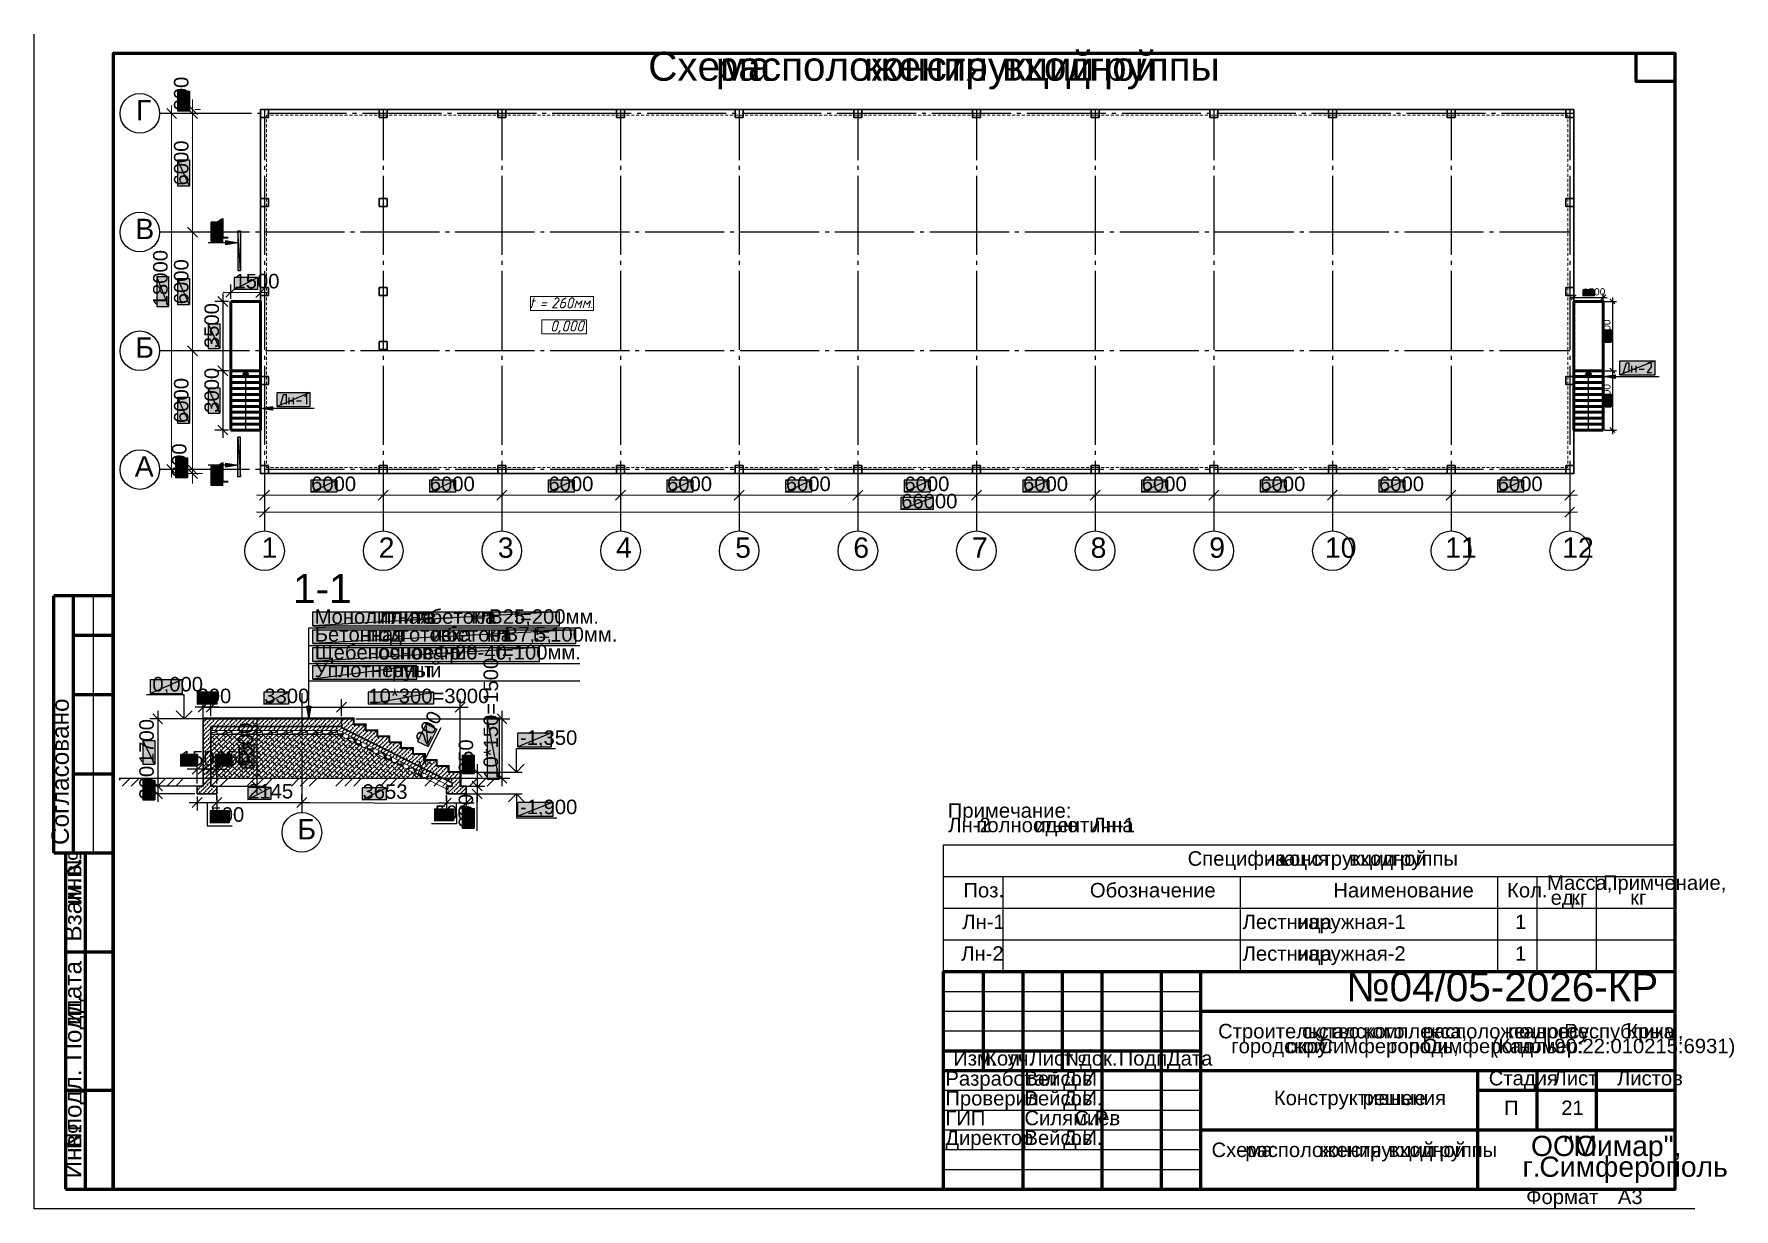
# Model space of a CAD drawing. Extents: x 8 to 21351, y 0 to 420.
# Drawn here: x 18327.5 to 18757.3, y 0 to 297 of the extents above; entities that cross this region are included whole.
import ezdxf

# ---------------------------------------------------------------- set-up
doc = ezdxf.new("R2010")
doc.units = 0
doc.styles.add('TEYPDFCAD_TEXT', font='arial.ttf')

msp = doc.modelspace()

# ---------------------------------------------------------------- texts
at = {"color": 7, "style": 'TEYPDFCAD_TEXT'}
for s, height, p in [('Схема', 7.32, (18482.8, 285.16)), ('конструкций', 7.3201, (18537.39, 285.16)), ('входной', 7.32, (18572.3, 285.16)), ('расположения', 7.3201, (18499.91, 285.16)), ('группы', 7.32, (18594.34, 285.16)), ('Г', 5.13, (18353.26, 275.17)), ('В', 5.13, (18353.13, 245.15)), ('1', 5.13, (18373.01, 245.24)), ('1500', 3.662, (18378.19, 232.69)), ('1500', 1.831, (18719.12, 230.91)), ('Б', 5.13, (18353.13, 215.16)), ('А', 5.13, (18352.98, 185.14)), ('1', 5.13, (18373.01, 183.56)), ('6000', 3.662, (18397.56, 181.46)), ('6000', 3.662, (18427.57, 181.46)), ('6000', 3.662, (18457.57, 181.46)), ('6000', 3.662, (18487.56, 181.46)), ('6000', 3.662, (18517.58, 181.46)), ('6000', 3.662, (18547.57, 181.46)), ('6000', 3.662, (18577.58, 181.46)), ('6000', 3.662, (18607.58, 181.46)), ('6000', 3.662, (18637.57, 181.46)), ('6000', 3.662, (18667.58, 181.46)), ('6000', 3.662, (18697.58, 181.46)), ('66000', 3.662, (18546.76, 177.1)), ('1', 5.13, (18385.03, 164.61)), ('2', 5.13, (18414.66, 164.61)), ('3', 5.13, (18444.78, 164.61)), ('4', 5.13, (18474.67, 164.61)), ('5', 5.13, (18504.79, 164.61)), ('6', 5.13, (18534.66, 164.61)), ('7', 5.13, (18564.67, 164.61)), ('8', 5.13, (18594.66, 164.61)), ('9', 5.13, (18624.66, 164.61)), ('10', 5.126, (18653.91, 164.61)), ('11', 5.126, (18684.31, 164.61)), ('12', 5.126, (18713.92, 164.61)), ('1-1', 7.324, (18392.99, 153.18)), ('Монолитная', 3.662, (18398.47, 147.93)), ('плита', 3.662, (18415.07, 147.93)), ('из', 3.662, (18423.98, 147.93)), ('бетона', 3.662, (18427.77, 147.93)), ('кл.', 3.662, (18438.11, 147.93)), ('В25,', 3.662, (18442.58, 147.93)), ('t=200мм.', 3.662, (18448.96, 147.93)), ('Бетонная', 3.662, (18398.47, 143.43)), ('подготовка', 3.662, (18411.85, 143.43)), ('из', 3.662, (18427.92, 143.43)), ('бетона', 3.662, (18431.7, 143.43)), ('кл.', 3.662, (18442.04, 143.43)), ('В7,5,', 3.662, (18446.51, 143.43)), ('t=100мм.', 3.662, (18453.6, 143.43)), ('Щебеночное', 3.662, (18398.47, 138.92)), ('Фр.', 3.662, (18428.6, 138.92)), ('20-40,', 3.662, (18433.96, 138.92)), ('t=100мм.', 3.662, (18444.39, 138.92)), ('Уплотненный', 3.6618, (18398.47, 134.43)), ('основание', 3.662, (18414.5, 138.92)), ('0,000', 3.662, (18357.43, 130.83)), ('грунт', 3.662, (18416.11, 134.43)), ('200', 3.662, (18368.84, 127.87)), ('3300', 3.662, (18385.73, 127.87)), ('10*300=3000', 3.6618, (18412.04, 127.87)), ('-1,350', 3.662, (18450.37, 117.33)), ('150', 3.662, (18364.65, 112.14)), ('150', 3.662, (18373.37, 112.14)), ('2145', 3.662, (18381.64, 103.78)), ('-1,900', 3.662, (18450.37, 99.82)), ('500', 3.662, (18372.12, 97.9)), ('500', 3.662, (18428.87, 98.36)), ('Лн-2', 3.672, (18558.66, 95.25)), ('Примечание:', 3.6724, (18558.53, 98.91)), ('Лн-1', 3.672, (18595.09, 95.25)), ('Б', 5.13, (18394.11, 93.45)), ('полностью', 3.672, (18565.77, 95.25)), ('идентична', 3.672, (18580.41, 95.25)), ('Спецификация', 3.6618, (18619.2, 86.78)), ('входной', 3.662, (18660.03, 86.78)), ('на', 3.662, (18638.48, 86.78)), ('конструкции', 3.6618, (18642.57, 86.78)), ('группы', 3.662, (18671.05, 86.78)), ('Поз.', 3.662, (18562.49, 78.78)), ('Обозначение', 3.6618, (18594.47, 78.78)), ('Наименование', 3.6618, (18656.03, 78.78)), ('Кол.', 3.662, (18699.97, 78.78)), ('Масса,', 3.662, (18710.09, 80.67)), ('Примченаие,', 3.6618, (18724.2, 80.67)), ('ед.,', 3.662, (18710.98, 76.92)), ('кг', 3.662, (18716.16, 76.92)), ('кг', 3.662, (18731.08, 76.92)), ('Лн-1', 3.662, (18562.22, 70.78)), ('Лестница', 3.662, (18633.1, 70.78)), ('наружная-1', 3.662, (18646.84, 70.78)), ('1', 3.66, (18701.96, 70.78)), ('Лн-2', 3.662, (18561.94, 62.78)), ('Лестница', 3.662, (18633.1, 62.78)), ('наружная-2', 3.662, (18646.84, 62.78)), ('1', 3.66, (18701.96, 62.78)), ('№04/05-2026-КР', 7.3201, (18659.29, 52.54)), ('Строительство', 3.6583, (18626.9, 43.16)), ('городской', 3.658, (18630.22, 39.41)), ('складского', 3.658, (18648.11, 43.16)), ('Симферополь,', 3.6583, (18652.26, 39.41)), ('комплекса,', 3.658, (18663.63, 43.16)), ('Симферополь', 3.6583, (18678.59, 39.41)), ('расположенного', 3.6583, (18678.61, 43.16)), ('(Кад.', 3.658, (18696.04, 39.41)), ('по', 3.658, (18700.21, 43.16)), ('адресу:', 3.658, (18704.08, 43.16)), ('90:22:010215:6931)', 3.6583, (18711.91, 39.41)), ('Республика', 3.658, (18714.41, 43.16)), ('Крым,', 3.658, (18730.11, 43.16)), ('Изм.', 3.658, (18559.93, 36.28)), ('Кол.', 3.658, (18567.99, 36.28)), ('уч.', 3.658, (18573.73, 36.28)), ('Лист', 3.658, (18579.19, 36.28)), ('№', 3.66, (18588.12, 36.28)), ('док.', 3.658, (18591.98, 36.28)), ('Подп.', 3.658, (18601.76, 36.28)), ('Дата', 3.658, (18613.97, 36.28)), ('округ', 3.658, (18644.1, 39.41)), ('город', 3.658, (18670.43, 39.41)), ('номер:', 3.658, (18703.04, 39.41)), ('Разработал', 3.658, (18557.94, 31.2)), ('Вейсов', 3.658, (18577.94, 31.2)), ('Д.И', 3.658, (18587.71, 31.2)), ('Стадия', 3.658, (18695.33, 31.28)), ('Лист', 3.658, (18711.7, 31.28)), ('Листов', 3.658, (18727.76, 31.28)), ('Вейсов', 3.658, (18577.94, 26.2)), ('Проверил', 3.658, (18557.94, 26.2)), ('Д.И.', 3.658, (18587.71, 26.2)), ('Конструктивные', 3.6583, (18641, 26.29)), ('решения', 3.658, (18663.45, 26.29)), ('П', 3.66, (18699.19, 23.79)), ('21', 3.658, (18713.66, 23.79)), ('ГИП', 3.658, (18557.94, 21.21)), ('Силямиев', 3.658, (18577.94, 21.21)), ('С.Р.', 3.658, (18590.57, 21.21)), ('Директор', 3.658, (18557.94, 16.21)), ('Вейсов', 3.658, (18577.94, 16.21)), ('Д.И.', 3.658, (18587.71, 16.21)), ('ООО', 5.122, (18706, 13.42)), ('"Мимар",', 5.122, (18714.17, 13.42)), ('Схема', 3.658, (18625.23, 13.17)), ('расположения', 3.6583, (18633.78, 13.17)), ('конструкций', 3.6583, (18652.52, 13.17)), ('входной', 3.658, (18669.97, 13.17)), ('группы', 3.658, (18680.99, 13.17)), ('Симферополь', 5.1223, (18708.12, 8.17)), ('г.', 5.122, (18703.86, 8.17)), ('Формат', 3.658, (18704.79, 1.29)), ('A3', 3.658, (18727.99, 1.29))]:
    msp.add_text(s, height=height, dxfattribs=at).set_placement(p)
for s, height, rotation, p in [('200', 3.662, 90, (18366.55, 277.64)), ('6000', 3.662, 90, (18366.55, 258.68)), ('18000', 3.662, 90, (18361.28, 228.16)), ('6000', 3.662, 90, (18366.55, 228.68)), ('3500', 3.662, 90, (18374.26, 217.59)), ('3500', 1.831, 90, (18726.11, 219.14)), ('3000', 3.662, 90, (18374.26, 201.25)), ('6000', 3.662, 90, (18366.55, 198.67)), ('3000', 1.831, 90, (18726.11, 202.82)), ('200', 3.662, 90, (18366.04, 184.98)), ('10*150=1500', 3.6618, 90, (18444.83, 108.75)), ('Согласовано', 4.3921, 90, (18336.3, 92.03)), ('200', 3.662, 63.4352, (18426.96, 117.05)), ('1700', 3.662, 90, (18357.79, 112.48)), ('1500', 3.662, 90, (18382.81, 111.57)), ('350', 3.662, 90, (18438.54, 110.19)), ('200', 3.662, 90, (18357.79, 103.5)), ('3653', 3.662, -0.2086, (18410.56, 103.72)), ('200', 3.662, 90, (18438.54, 96.39)), ('№', 4.39, 90, (18339.5, 84.06)), ('инв.', 4.392, 90, (18339.5, 76.98)), ('Взам.', 4.392, 90, (18339.5, 67.61)), ('дата', 4.392, 90, (18339.5, 49.49)), ('Подп.', 4.392, 90, (18339.5, 37.55)), ('и', 4.39, 90, (18339.5, 46.56)), ('подл.', 4.392, 90, (18339.5, 19.71)), ('№', 4.39, 90, (18339.5, 15.08)), ('Инв.', 4.392, 90, (18339.5, 7.79))]:
    msp.add_text(s, height=height, rotation=rotation, dxfattribs=at).set_placement(p)

# ---------------------------------------------------------------- hatches: boundary and pattern name
at = {"true_color": 0xffffff}
h = msp.add_hatch(color=0, dxfattribs=at)
h.paths.add_polyline_path([(18363.8, 277.56), (18366.81, 277.56), (18363.8, 282.53)])
h.paths.add_polyline_path([(18366.81, 277.56), (18363.8, 282.53), (18366.81, 282.53)])
h = msp.add_hatch(color=0, dxfattribs=at)
h.paths.add_polyline_path([(18363.8, 258.61), (18366.81, 258.61), (18363.8, 265.2)])
h.paths.add_polyline_path([(18366.81, 258.61), (18363.8, 265.2), (18366.81, 265.2)])
h = msp.add_hatch(color=0, dxfattribs=at)
h.paths.add_polyline_path([(18372.31, 244.54), (18372.31, 249.43), (18375.21, 244.54)])
h.paths.add_polyline_path([(18372.31, 249.43), (18375.21, 244.54), (18375.21, 249.43)])
h = msp.add_hatch(color=7)
h.paths.add_polyline_path([(18379.7, 247.25), (18379.7, 237.24), (18379, 247.25)])
h.paths.add_polyline_path([(18379.7, 237.24), (18379, 247.25), (18379, 237.24)])
for color, points in [(7, [(18379, 244.24), (18375.99, 243.73), (18375.99, 244.75)]), (7, [(18381.03, 211.88), (18381.77, 210.93), (18380.29, 210.93)]), (7, [(18720.54, 211.88), (18721.28, 210.93), (18719.8, 210.93)]), (7, [(18724.29, 210.4), (18727.29, 210.88), (18727.29, 209.89)]), (7, [(18384.78, 202.37), (18387.78, 202.88), (18387.78, 201.89)]), (7, [(18379, 188.04), (18375.99, 187.54), (18375.99, 188.55)]), (7, [(18396.99, 124.14), (18396.48, 127.15), (18397.48, 127.15)]), (256, [(18371.04, 121.45), (18371.02, 121.52), (18370.98, 121.56), (18370.89, 121.56), (18370.85, 121.52), (18370.83, 121.45), (18370.85, 121.39), (18370.89, 121.35), (18370.98, 121.35), (18371.02, 121.39)]), (256, [(18371.46, 123), (18371.44, 123.06), (18371.4, 123.11), (18371.31, 123.11), (18371.27, 123.06), (18371.25, 123), (18371.27, 122.94), (18371.31, 122.89), (18371.4, 122.89), (18371.44, 122.94)]), (256, [(18372.16, 120.33), (18372.14, 120.4), (18372.1, 120.44), (18372.01, 120.44), (18371.97, 120.4), (18371.95, 120.33), (18371.97, 120.27), (18372.01, 120.23), (18372.1, 120.23), (18372.14, 120.27)]), (256, [(18372.71, 121.48), (18372.69, 121.54), (18372.65, 121.58), (18372.56, 121.58), (18372.52, 121.54), (18372.5, 121.48), (18372.52, 121.41), (18372.56, 121.37), (18372.65, 121.37), (18372.69, 121.41)]), (256, [(18373.01, 123.4), (18372.99, 123.47), (18372.94, 123.51), (18372.86, 123.51), (18372.82, 123.47), (18372.8, 123.4), (18372.82, 123.34), (18372.86, 123.3), (18372.94, 123.3), (18372.99, 123.34)]), (256, [(18374.13, 122.28), (18374.11, 122.34), (18374.07, 122.39), (18373.98, 122.39), (18373.94, 122.34), (18373.92, 122.28), (18373.94, 122.22), (18373.98, 122.17), (18374.07, 122.17), (18374.11, 122.22)]), (256, [(18374.55, 123.83), (18374.53, 123.89), (18374.49, 123.93), (18374.4, 123.93), (18374.36, 123.89), (18374.34, 123.83), (18374.36, 123.76), (18374.4, 123.72), (18374.49, 123.72), (18374.53, 123.76)]), (256, [(18375.67, 122.7), (18375.65, 122.77), (18375.61, 122.81), (18375.53, 122.81), (18375.48, 122.77), (18375.46, 122.7), (18375.48, 122.64), (18375.53, 122.6), (18375.61, 122.6), (18375.65, 122.64)]), (256, [(18376.9, 121.2), (18376.88, 121.26), (18376.84, 121.31), (18376.75, 121.31), (18376.71, 121.26), (18376.69, 121.2), (18376.71, 121.14), (18376.75, 121.09), (18376.84, 121.09), (18376.88, 121.14)]), (256, [(18377.22, 123.13), (18377.2, 123.19), (18377.16, 123.23), (18377.07, 123.23), (18377.03, 123.19), (18377.01, 123.13), (18377.03, 123.06), (18377.07, 123.02), (18377.16, 123.02), (18377.2, 123.06)]), (256, [(18378.34, 122), (18378.32, 122.07), (18378.28, 122.11), (18378.19, 122.11), (18378.15, 122.07), (18378.13, 122), (18378.15, 121.94), (18378.19, 121.9), (18378.28, 121.9), (18378.32, 121.94)]), (256, [(18378.76, 123.55), (18378.74, 123.61), (18378.7, 123.66), (18378.62, 123.66), (18378.57, 123.61), (18378.55, 123.55), (18378.57, 123.49), (18378.62, 123.44), (18378.7, 123.44), (18378.74, 123.49)]), (256, [(18379.89, 122.43), (18379.87, 122.49), (18379.82, 122.53), (18379.74, 122.53), (18379.7, 122.49), (18379.67, 122.43), (18379.7, 122.36), (18379.74, 122.32), (18379.82, 122.32), (18379.87, 122.36)]), (256, [(18381.43, 122.85), (18381.41, 122.91), (18381.37, 122.96), (18381.28, 122.96), (18381.24, 122.91), (18381.22, 122.85), (18381.24, 122.79), (18381.28, 122.75), (18381.37, 122.75), (18381.41, 122.79)]), (256, [(18382.98, 123.27), (18382.96, 123.34), (18382.91, 123.38), (18382.83, 123.38), (18382.79, 123.34), (18382.77, 123.27), (18382.79, 123.21), (18382.83, 123.17), (18382.91, 123.17), (18382.96, 123.21)]), (256, [(18384.1, 122.15), (18384.08, 122.22), (18384.04, 122.26), (18383.95, 122.26), (18383.91, 122.22), (18383.89, 122.15), (18383.91, 122.09), (18383.95, 122.05), (18384.04, 122.05), (18384.08, 122.09)]), (256, [(18384.2, 121.77), (18384.18, 121.84), (18384.14, 121.88), (18384.06, 121.88), (18384.01, 121.84), (18383.99, 121.77), (18384.01, 121.71), (18384.06, 121.67), (18384.14, 121.67), (18384.18, 121.71)]), (256, [(18384.52, 123.7), (18384.5, 123.76), (18384.46, 123.8), (18384.37, 123.8), (18384.33, 123.76), (18384.31, 123.7), (18384.33, 123.63), (18384.37, 123.59), (18384.46, 123.59), (18384.5, 123.63)]), (256, [(18385.64, 122.58), (18385.62, 122.64), (18385.58, 122.68), (18385.5, 122.68), (18385.45, 122.64), (18385.43, 122.58), (18385.45, 122.51), (18385.5, 122.47), (18385.58, 122.47), (18385.62, 122.51)]), (256, [(18387.19, 123), (18387.17, 123.06), (18387.13, 123.11), (18387.04, 123.11), (18387, 123.06), (18386.98, 123), (18387, 122.94), (18387.04, 122.89), (18387.13, 122.89), (18387.17, 122.94)]), (256, [(18388.42, 121.48), (18388.4, 121.54), (18388.35, 121.58), (18388.27, 121.58), (18388.23, 121.54), (18388.2, 121.48), (18388.23, 121.41), (18388.27, 121.37), (18388.35, 121.37), (18388.4, 121.41)]), (256, [(18388.73, 123.4), (18388.71, 123.47), (18388.67, 123.51), (18388.59, 123.51), (18388.54, 123.47), (18388.52, 123.4), (18388.54, 123.34), (18388.59, 123.3), (18388.67, 123.3), (18388.71, 123.34)]), (256, [(18389.86, 122.28), (18389.83, 122.34), (18389.79, 122.39), (18389.71, 122.39), (18389.67, 122.34), (18389.64, 122.28), (18389.67, 122.22), (18389.71, 122.17), (18389.79, 122.17), (18389.83, 122.22)]), (256, [(18390.28, 123.83), (18390.26, 123.89), (18390.22, 123.93), (18390.13, 123.93), (18390.09, 123.89), (18390.07, 123.83), (18390.09, 123.76), (18390.13, 123.72), (18390.22, 123.72), (18390.26, 123.76)]), (256, [(18391.4, 122.7), (18391.38, 122.77), (18391.34, 122.81), (18391.25, 122.81), (18391.21, 122.77), (18391.19, 122.7), (18391.21, 122.64), (18391.25, 122.6), (18391.34, 122.6), (18391.38, 122.64)]), (256, [(18392.63, 121.2), (18392.61, 121.26), (18392.57, 121.31), (18392.48, 121.31), (18392.44, 121.26), (18392.42, 121.2), (18392.44, 121.14), (18392.48, 121.09), (18392.57, 121.09), (18392.61, 121.14)]), (256, [(18392.95, 123.13), (18392.93, 123.19), (18392.88, 123.23), (18392.8, 123.23), (18392.76, 123.19), (18392.73, 123.13), (18392.76, 123.06), (18392.8, 123.02), (18392.88, 123.02), (18392.93, 123.06)]), (256, [(18394.07, 122), (18394.05, 122.07), (18394, 122.11), (18393.92, 122.11), (18393.88, 122.07), (18393.86, 122), (18393.88, 121.94), (18393.92, 121.9), (18394, 121.9), (18394.05, 121.94)]), (256, [(18394.49, 123.55), (18394.47, 123.61), (18394.43, 123.66), (18394.34, 123.66), (18394.3, 123.61), (18394.28, 123.55), (18394.3, 123.49), (18394.34, 123.44), (18394.43, 123.44), (18394.47, 123.49)]), (256, [(18395.61, 122.43), (18395.59, 122.49), (18395.55, 122.53), (18395.47, 122.53), (18395.42, 122.49), (18395.4, 122.43), (18395.42, 122.36), (18395.47, 122.32), (18395.55, 122.32), (18395.59, 122.36)]), (256, [(18397.16, 122.85), (18397.14, 122.91), (18397.09, 122.96), (18397.01, 122.96), (18396.97, 122.91), (18396.95, 122.85), (18396.97, 122.79), (18397.01, 122.75), (18397.09, 122.75), (18397.14, 122.79)]), (256, [(18398.7, 123.27), (18398.68, 123.34), (18398.64, 123.38), (18398.56, 123.38), (18398.51, 123.34), (18398.49, 123.27), (18398.51, 123.21), (18398.56, 123.17), (18398.64, 123.17), (18398.68, 123.21)]), (256, [(18399.83, 122.15), (18399.8, 122.22), (18399.76, 122.26), (18399.68, 122.26), (18399.63, 122.22), (18399.61, 122.15), (18399.63, 122.09), (18399.68, 122.05), (18399.76, 122.05), (18399.8, 122.09)]), (256, [(18399.93, 121.77), (18399.91, 121.84), (18399.87, 121.88), (18399.78, 121.88), (18399.74, 121.84), (18399.72, 121.77), (18399.74, 121.71), (18399.78, 121.67), (18399.87, 121.67), (18399.91, 121.71)]), (256, [(18400.23, 123.7), (18400.21, 123.76), (18400.16, 123.8), (18400.08, 123.8), (18400.04, 123.76), (18400.02, 123.7), (18400.04, 123.63), (18400.08, 123.59), (18400.16, 123.59), (18400.21, 123.63)]), (256, [(18401.35, 122.58), (18401.33, 122.64), (18401.29, 122.68), (18401.2, 122.68), (18401.16, 122.64), (18401.14, 122.58), (18401.16, 122.51), (18401.2, 122.47), (18401.29, 122.47), (18401.33, 122.51)]), (256, [(18402.89, 123), (18402.87, 123.06), (18402.83, 123.11), (18402.75, 123.11), (18402.7, 123.06), (18402.68, 123), (18402.7, 122.94), (18402.75, 122.89), (18402.83, 122.89), (18402.87, 122.94)]), (256, [(18404.14, 121.48), (18404.12, 121.54), (18404.08, 121.58), (18404, 121.58), (18403.95, 121.54), (18403.93, 121.48), (18403.95, 121.41), (18404, 121.37), (18404.08, 121.37), (18404.12, 121.41)]), (256, [(18404.44, 123.4), (18404.42, 123.47), (18404.38, 123.51), (18404.29, 123.51), (18404.25, 123.47), (18404.23, 123.4), (18404.25, 123.34), (18404.29, 123.3), (18404.38, 123.3), (18404.42, 123.34)]), (256, [(18405.56, 122.28), (18405.54, 122.34), (18405.5, 122.39), (18405.41, 122.39), (18405.37, 122.34), (18405.35, 122.28), (18405.37, 122.22), (18405.41, 122.17), (18405.5, 122.17), (18405.54, 122.22)]), (256, [(18405.98, 123.83), (18405.96, 123.89), (18405.92, 123.93), (18405.84, 123.93), (18405.79, 123.89), (18405.77, 123.83), (18405.79, 123.76), (18405.84, 123.72), (18405.92, 123.72), (18405.96, 123.76)]), (256, [(18406.68, 121.16), (18406.66, 121.22), (18406.62, 121.26), (18406.54, 121.26), (18406.49, 121.22), (18406.47, 121.16), (18406.49, 121.09), (18406.54, 121.05), (18406.62, 121.05), (18406.66, 121.09)]), (256, [(18407.11, 122.7), (18407.09, 122.77), (18407.04, 122.81), (18406.96, 122.81), (18406.92, 122.77), (18406.9, 122.7), (18406.92, 122.64), (18406.96, 122.6), (18407.04, 122.6), (18407.09, 122.64)]), (256, [(18408.23, 121.58), (18408.21, 121.64), (18408.17, 121.69), (18408.08, 121.69), (18408.04, 121.64), (18408.02, 121.58), (18408.04, 121.52), (18408.08, 121.48), (18408.17, 121.48), (18408.21, 121.52)]), (256, [(18409.35, 120.46), (18409.33, 120.52), (18409.29, 120.57), (18409.2, 120.57), (18409.16, 120.52), (18409.14, 120.46), (18409.16, 120.4), (18409.2, 120.35), (18409.29, 120.35), (18409.33, 120.4)]), (256, [(18409.77, 122), (18409.75, 122.07), (18409.71, 122.11), (18409.63, 122.11), (18409.58, 122.07), (18409.56, 122), (18409.58, 121.94), (18409.63, 121.9), (18409.71, 121.9), (18409.75, 121.94)]), (256, [(18410.9, 120.88), (18410.87, 120.95), (18410.83, 120.99), (18410.75, 120.99), (18410.71, 120.95), (18410.68, 120.88), (18410.71, 120.82), (18410.75, 120.78), (18410.83, 120.78), (18410.87, 120.82)]), (256, [(18411.32, 122.43), (18411.3, 122.49), (18411.26, 122.53), (18411.17, 122.53), (18411.13, 122.49), (18411.11, 122.43), (18411.13, 122.36), (18411.17, 122.32), (18411.26, 122.32), (18411.3, 122.36)]), (256, [(18370.64, 119.91), (18370.62, 119.97), (18370.57, 120.02), (18370.49, 120.02), (18370.45, 119.97), (18370.42, 119.91), (18370.45, 119.85), (18370.49, 119.8), (18370.57, 119.8), (18370.62, 119.85)]), (256, [(18371.34, 117.24), (18371.31, 117.31), (18371.27, 117.35), (18371.19, 117.35), (18371.14, 117.31), (18371.12, 117.24), (18371.14, 117.18), (18371.19, 117.14), (18371.27, 117.14), (18371.31, 117.18)]), (256, [(18371.76, 118.79), (18371.74, 118.85), (18371.69, 118.89), (18371.61, 118.89), (18371.57, 118.85), (18371.55, 118.79), (18371.57, 118.72), (18371.61, 118.68), (18371.69, 118.68), (18371.74, 118.72)]), (256, [(18410.47, 119.34), (18410.45, 119.4), (18410.41, 119.44), (18410.32, 119.44), (18410.28, 119.4), (18410.26, 119.34), (18410.28, 119.27), (18410.32, 119.23), (18410.41, 119.23), (18410.45, 119.27)]), (256, [(18410.6, 118.96), (18410.58, 119.02), (18410.54, 119.06), (18410.45, 119.06), (18410.41, 119.02), (18410.39, 118.96), (18410.41, 118.89), (18410.45, 118.85), (18410.54, 118.85), (18410.58, 118.89)]), (256, [(18411.72, 117.83), (18411.7, 117.9), (18411.66, 117.94), (18411.57, 117.94), (18411.53, 117.9), (18411.51, 117.83), (18411.53, 117.77), (18411.57, 117.73), (18411.66, 117.73), (18411.7, 117.77)]), (256, [(18412.02, 119.76), (18412, 119.82), (18411.95, 119.87), (18411.87, 119.87), (18411.83, 119.82), (18411.81, 119.76), (18411.83, 119.7), (18411.87, 119.66), (18411.95, 119.66), (18412, 119.7)]), (256, [(18413.14, 118.64), (18413.12, 118.7), (18413.08, 118.75), (18412.99, 118.75), (18412.95, 118.7), (18412.93, 118.64), (18412.95, 118.58), (18412.99, 118.53), (18413.08, 118.53), (18413.12, 118.58)]), (256, [(18413.56, 120.18), (18413.54, 120.25), (18413.5, 120.29), (18413.41, 120.29), (18413.37, 120.25), (18413.35, 120.18), (18413.37, 120.12), (18413.41, 120.08), (18413.5, 120.08), (18413.54, 120.12)]), (256, [(18414.26, 117.52), (18414.24, 117.58), (18414.2, 117.62), (18414.11, 117.62), (18414.07, 117.58), (18414.05, 117.52), (18414.07, 117.45), (18414.11, 117.41), (18414.2, 117.41), (18414.24, 117.45)]), (256, [(18414.68, 119.06), (18414.66, 119.13), (18414.62, 119.17), (18414.54, 119.17), (18414.49, 119.13), (18414.47, 119.06), (18414.49, 119), (18414.54, 118.96), (18414.62, 118.96), (18414.66, 119)]), (256, [(18415.81, 117.94), (18415.79, 118), (18415.74, 118.05), (18415.66, 118.05), (18415.62, 118), (18415.59, 117.94), (18415.62, 117.88), (18415.66, 117.83), (18415.74, 117.83), (18415.79, 117.88)]), (256, [(18416.93, 116.82), (18416.91, 116.88), (18416.86, 116.92), (18416.78, 116.92), (18416.74, 116.88), (18416.72, 116.82), (18416.74, 116.76), (18416.78, 116.71), (18416.86, 116.71), (18416.91, 116.76)]), (256, [(18417.35, 118.36), (18417.33, 118.43), (18417.29, 118.47), (18417.2, 118.47), (18417.16, 118.43), (18417.14, 118.36), (18417.16, 118.3), (18417.2, 118.26), (18417.29, 118.26), (18417.33, 118.3)]), (256, [(18418.47, 117.24), (18418.45, 117.31), (18418.41, 117.35), (18418.33, 117.35), (18418.28, 117.31), (18418.26, 117.24), (18418.28, 117.18), (18418.33, 117.14), (18418.41, 117.14), (18418.45, 117.18)]), (256, [(18419.6, 116.12), (18419.57, 116.18), (18419.53, 116.23), (18419.45, 116.23), (18419.4, 116.18), (18419.38, 116.12), (18419.4, 116.06), (18419.45, 116.01), (18419.53, 116.01), (18419.57, 116.06)]), (256, [(18420.02, 117.67), (18420, 117.73), (18419.95, 117.77), (18419.87, 117.77), (18419.83, 117.73), (18419.81, 117.67), (18419.83, 117.6), (18419.87, 117.56), (18419.95, 117.56), (18420, 117.6)]), (256, [(18370.49, 114.15), (18370.47, 114.22), (18370.42, 114.26), (18370.34, 114.26), (18370.3, 114.22), (18370.28, 114.15), (18370.3, 114.09), (18370.34, 114.05), (18370.42, 114.05), (18370.47, 114.09)]), (256, [(18370.91, 115.7), (18370.89, 115.76), (18370.85, 115.8), (18370.76, 115.8), (18370.72, 115.76), (18370.7, 115.7), (18370.72, 115.63), (18370.76, 115.59), (18370.85, 115.59), (18370.89, 115.63)]), (256, [(18371.61, 113.03), (18371.59, 113.09), (18371.55, 113.14), (18371.46, 113.14), (18371.42, 113.09), (18371.4, 113.03), (18371.42, 112.97), (18371.46, 112.92), (18371.55, 112.92), (18371.59, 112.97)]), (256, [(18372.03, 114.58), (18372.01, 114.64), (18371.97, 114.68), (18371.89, 114.68), (18371.84, 114.64), (18371.82, 114.58), (18371.84, 114.51), (18371.89, 114.47), (18371.97, 114.47), (18372.01, 114.51)]), (256, [(18418.05, 115.7), (18418.03, 115.76), (18417.99, 115.8), (18417.9, 115.8), (18417.86, 115.76), (18417.84, 115.7), (18417.86, 115.63), (18417.9, 115.59), (18417.99, 115.59), (18418.03, 115.63)]), (256, [(18419.3, 114.17), (18419.28, 114.24), (18419.24, 114.28), (18419.15, 114.28), (18419.11, 114.24), (18419.09, 114.17), (18419.11, 114.11), (18419.15, 114.07), (18419.24, 114.07), (18419.28, 114.11)]), (256, [(18420.42, 113.05), (18420.4, 113.11), (18420.36, 113.16), (18420.27, 113.16), (18420.23, 113.11), (18420.21, 113.05), (18420.23, 112.99), (18420.27, 112.95), (18420.36, 112.95), (18420.4, 112.99)]), (256, [(18420.72, 115), (18420.7, 115.06), (18420.65, 115.1), (18420.57, 115.1), (18420.53, 115.06), (18420.51, 115), (18420.53, 114.94), (18420.57, 114.89), (18420.65, 114.89), (18420.7, 114.94)]), (256, [(18421.84, 113.86), (18421.82, 113.92), (18421.78, 113.96), (18421.69, 113.96), (18421.65, 113.92), (18421.63, 113.86), (18421.65, 113.79), (18421.69, 113.75), (18421.78, 113.75), (18421.82, 113.79)]), (256, [(18422.26, 115.4), (18422.24, 115.46), (18422.2, 115.51), (18422.11, 115.51), (18422.07, 115.46), (18422.05, 115.4), (18422.07, 115.34), (18422.11, 115.29), (18422.2, 115.29), (18422.24, 115.34)]), (256, [(18423.38, 114.28), (18423.36, 114.34), (18423.32, 114.38), (18423.24, 114.38), (18423.19, 114.34), (18423.17, 114.28), (18423.19, 114.22), (18423.24, 114.17), (18423.32, 114.17), (18423.36, 114.22)]), (256, [(18424.51, 113.16), (18424.48, 113.22), (18424.44, 113.26), (18424.36, 113.26), (18424.32, 113.22), (18424.29, 113.16), (18424.32, 113.09), (18424.36, 113.05), (18424.44, 113.05), (18424.48, 113.09)]), (256, [(18424.93, 114.7), (18424.91, 114.77), (18424.87, 114.81), (18424.78, 114.81), (18424.74, 114.77), (18424.72, 114.7), (18424.74, 114.64), (18424.78, 114.6), (18424.87, 114.6), (18424.91, 114.64)]), (256, [(18425.63, 112.04), (18425.61, 112.1), (18425.56, 112.14), (18425.48, 112.14), (18425.44, 112.1), (18425.42, 112.04), (18425.44, 111.97), (18425.48, 111.93), (18425.56, 111.93), (18425.61, 111.97)]), (256, [(18426.05, 113.58), (18426.03, 113.64), (18425.99, 113.69), (18425.9, 113.69), (18425.86, 113.64), (18425.84, 113.58), (18425.86, 113.52), (18425.9, 113.47), (18425.99, 113.47), (18426.03, 113.52)]), (256, [(18427.17, 112.46), (18427.15, 112.52), (18427.11, 112.56), (18427.02, 112.56), (18426.98, 112.52), (18426.96, 112.46), (18426.98, 112.39), (18427.02, 112.35), (18427.11, 112.35), (18427.15, 112.39)]), (256, [(18428.72, 112.88), (18428.7, 112.95), (18428.65, 112.99), (18428.57, 112.99), (18428.53, 112.95), (18428.51, 112.88), (18428.53, 112.82), (18428.57, 112.78), (18428.65, 112.78), (18428.7, 112.82)]), (256, [(18429.84, 111.76), (18429.82, 111.82), (18429.78, 111.87), (18429.69, 111.87), (18429.65, 111.82), (18429.63, 111.76), (18429.65, 111.7), (18429.69, 111.65), (18429.78, 111.65), (18429.82, 111.7)]), (256, [(18370.76, 109.94), (18370.74, 110), (18370.7, 110.05), (18370.62, 110.05), (18370.57, 110), (18370.55, 109.94), (18370.57, 109.88), (18370.62, 109.83), (18370.7, 109.83), (18370.74, 109.88)]), (256, [(18371.19, 111.48), (18371.17, 111.55), (18371.12, 111.59), (18371.04, 111.59), (18371, 111.55), (18370.98, 111.48), (18371, 111.42), (18371.04, 111.38), (18371.12, 111.38), (18371.17, 111.42)]), (256, [(18371.89, 108.82), (18371.86, 108.88), (18371.82, 108.92), (18371.74, 108.92), (18371.69, 108.88), (18371.67, 108.82), (18371.69, 108.75), (18371.74, 108.71), (18371.82, 108.71), (18371.86, 108.75)]), (256, [(18372.31, 110.36), (18372.29, 110.43), (18372.25, 110.47), (18372.16, 110.47), (18372.12, 110.43), (18372.1, 110.36), (18372.12, 110.3), (18372.16, 110.26), (18372.25, 110.26), (18372.29, 110.3)]), (256, [(18426.88, 110.53), (18426.86, 110.6), (18426.81, 110.64), (18426.73, 110.64), (18426.69, 110.6), (18426.66, 110.53), (18426.69, 110.47), (18426.73, 110.43), (18426.81, 110.43), (18426.86, 110.47)]), (256, [(18428, 109.41), (18427.98, 109.47), (18427.93, 109.52), (18427.85, 109.52), (18427.81, 109.47), (18427.79, 109.41), (18427.81, 109.35), (18427.85, 109.3), (18427.93, 109.3), (18427.98, 109.35)]), (256, [(18428.29, 111.34), (18428.27, 111.4), (18428.23, 111.44), (18428.15, 111.44), (18428.1, 111.4), (18428.08, 111.34), (18428.1, 111.27), (18428.15, 111.23), (18428.23, 111.23), (18428.27, 111.27)]), (256, [(18429.42, 110.21), (18429.4, 110.28), (18429.35, 110.32), (18429.27, 110.32), (18429.23, 110.28), (18429.2, 110.21), (18429.23, 110.15), (18429.27, 110.11), (18429.35, 110.11), (18429.4, 110.15)]), (256, [(18430.96, 110.64), (18430.94, 110.7), (18430.9, 110.74), (18430.81, 110.74), (18430.77, 110.7), (18430.75, 110.64), (18430.77, 110.57), (18430.81, 110.53), (18430.9, 110.53), (18430.94, 110.57)]), (256, [(18432.08, 109.52), (18432.06, 109.58), (18432.02, 109.62), (18431.94, 109.62), (18431.89, 109.58), (18431.87, 109.52), (18431.89, 109.45), (18431.94, 109.41), (18432.02, 109.41), (18432.06, 109.45)]), (256, [(18433.21, 108.39), (18433.18, 108.46), (18433.14, 108.5), (18433.06, 108.5), (18433.01, 108.46), (18432.99, 108.39), (18433.01, 108.33), (18433.06, 108.29), (18433.14, 108.29), (18433.18, 108.33)]), (256, [(18433.63, 109.94), (18433.61, 110), (18433.57, 110.05), (18433.48, 110.05), (18433.44, 110), (18433.42, 109.94), (18433.44, 109.88), (18433.48, 109.83), (18433.57, 109.83), (18433.61, 109.88)]), (256, [(18434.75, 108.82), (18434.73, 108.88), (18434.69, 108.92), (18434.6, 108.92), (18434.56, 108.88), (18434.54, 108.82), (18434.56, 108.75), (18434.6, 108.71), (18434.69, 108.71), (18434.73, 108.75)]), (256, [(18435.17, 110.36), (18435.15, 110.43), (18435.11, 110.47), (18435.03, 110.47), (18434.98, 110.43), (18434.96, 110.36), (18434.98, 110.3), (18435.03, 110.26), (18435.11, 110.26), (18435.15, 110.3)]), (256, [(18369.51, 105.3), (18369.49, 105.37), (18369.45, 105.41), (18369.37, 105.41), (18369.32, 105.37), (18369.3, 105.3), (18369.32, 105.24), (18369.37, 105.2), (18369.45, 105.2), (18369.49, 105.24)]), (256, [(18369.92, 106.85), (18369.9, 106.91), (18369.85, 106.96), (18369.77, 106.96), (18369.73, 106.91), (18369.71, 106.85), (18369.73, 106.79), (18369.77, 106.74), (18369.85, 106.74), (18369.9, 106.79)]), (256, [(18371.04, 105.73), (18371.02, 105.79), (18370.98, 105.83), (18370.89, 105.83), (18370.85, 105.79), (18370.83, 105.73), (18370.85, 105.66), (18370.89, 105.62), (18370.98, 105.62), (18371.02, 105.66)]), (256, [(18371.46, 107.27), (18371.44, 107.34), (18371.4, 107.38), (18371.31, 107.38), (18371.27, 107.34), (18371.25, 107.27), (18371.27, 107.21), (18371.31, 107.17), (18371.4, 107.17), (18371.44, 107.21)]), (256, [(18372.58, 106.15), (18372.56, 106.21), (18372.52, 106.26), (18372.44, 106.26), (18372.39, 106.21), (18372.37, 106.15), (18372.39, 106.09), (18372.44, 106.05), (18372.52, 106.05), (18372.56, 106.09)]), (256, [(18373.71, 105.03), (18373.68, 105.09), (18373.64, 105.13), (18373.56, 105.13), (18373.52, 105.09), (18373.49, 105.03), (18373.52, 104.97), (18373.56, 104.92), (18373.64, 104.92), (18373.68, 104.97)]), (256, [(18432.38, 105.3), (18432.36, 105.37), (18432.32, 105.41), (18432.23, 105.41), (18432.19, 105.37), (18432.17, 105.3), (18432.19, 105.24), (18432.23, 105.2), (18432.32, 105.2), (18432.36, 105.24)]), (256, [(18432.8, 106.85), (18432.78, 106.91), (18432.74, 106.96), (18432.65, 106.96), (18432.61, 106.91), (18432.59, 106.85), (18432.61, 106.79), (18432.65, 106.74), (18432.74, 106.74), (18432.78, 106.79)]), (256, [(18433.92, 105.73), (18433.9, 105.79), (18433.86, 105.83), (18433.78, 105.83), (18433.73, 105.79), (18433.71, 105.73), (18433.73, 105.66), (18433.78, 105.62), (18433.86, 105.62), (18433.9, 105.66)]), (256, [(18434.33, 107.27), (18434.31, 107.34), (18434.26, 107.38), (18434.18, 107.38), (18434.14, 107.34), (18434.12, 107.27), (18434.14, 107.21), (18434.18, 107.17), (18434.26, 107.17), (18434.31, 107.21)]), (256, [(18435.47, 106.15), (18435.45, 106.21), (18435.41, 106.26), (18435.32, 106.26), (18435.28, 106.21), (18435.26, 106.15), (18435.28, 106.09), (18435.32, 106.05), (18435.41, 106.05), (18435.45, 106.09)]), (256, [(18436.59, 105.03), (18436.57, 105.09), (18436.53, 105.13), (18436.44, 105.13), (18436.4, 105.09), (18436.38, 105.03), (18436.4, 104.97), (18436.44, 104.92), (18436.53, 104.92), (18436.57, 104.97)]), (256, [(18436.87, 105.3), (18436.85, 105.37), (18436.8, 105.41), (18436.72, 105.41), (18436.68, 105.37), (18436.66, 105.3), (18436.68, 105.24), (18436.72, 105.2), (18436.8, 105.2), (18436.85, 105.24)])]:
    msp.add_hatch(color=color).paths.add_polyline_path(points)
h = msp.add_hatch(color=0, dxfattribs=at)
h.paths.add_polyline_path([(18358.53, 228.07), (18361.53, 228.07), (18358.53, 235.73)])
h.paths.add_polyline_path([(18361.53, 228.07), (18358.53, 235.73), (18361.53, 235.73)])
h = msp.add_hatch(color=0, dxfattribs=at)
h.paths.add_polyline_path([(18363.8, 228.62), (18366.81, 228.62), (18363.8, 235.18)])
h.paths.add_polyline_path([(18366.81, 228.62), (18363.8, 235.18), (18366.81, 235.18)])
h = msp.add_hatch(color=0, dxfattribs=at)
h.paths.add_polyline_path([(18378.13, 235.44), (18378.11, 232.43), (18383.99, 235.42)])
h.paths.add_polyline_path([(18378.11, 232.43), (18383.99, 235.42), (18383.97, 232.43)])
h = msp.add_hatch(color=0, dxfattribs=at)
h.paths.add_polyline_path([(18719.08, 232.28), (18719.08, 230.78), (18722, 232.28)])
h.paths.add_polyline_path([(18719.08, 230.78), (18722, 232.28), (18722, 230.78)])
h = msp.add_hatch(color=0, dxfattribs=at)
h.paths.add_polyline_path([(18371.5, 217.53), (18374.51, 217.53), (18371.5, 223.75)])
h.paths.add_polyline_path([(18374.51, 217.53), (18371.5, 223.75), (18374.51, 223.75)])
h = msp.add_hatch(color=0, dxfattribs=at)
h.paths.add_polyline_path([(18724.73, 219.1), (18726.24, 219.1), (18724.73, 222.21)])
h.paths.add_polyline_path([(18726.24, 219.1), (18724.73, 222.21), (18726.24, 222.21)])
h = msp.add_hatch(color=0, dxfattribs=at)
h.paths.add_polyline_path([(18728.5, 214.4), (18737.39, 214.4), (18728.5, 210.88)])
h.paths.add_polyline_path([(18737.39, 214.4), (18728.5, 210.88), (18737.39, 210.88)])
h = msp.add_hatch(color=0, dxfattribs=at)
h.paths.add_polyline_path([(18371.5, 201.19), (18374.51, 201.19), (18371.5, 207.58)])
h.paths.add_polyline_path([(18374.51, 201.19), (18371.5, 207.58), (18374.51, 207.58)])
h = msp.add_hatch(color=0, dxfattribs=at)
h.paths.add_polyline_path([(18388.99, 206.4), (18397.31, 206.4), (18388.99, 202.88)])
h.paths.add_polyline_path([(18397.31, 206.4), (18388.99, 202.88), (18397.31, 202.88)])
h = msp.add_hatch(color=0, dxfattribs=at)
h.paths.add_polyline_path([(18363.8, 198.61), (18366.81, 198.61), (18363.8, 205.19)])
h.paths.add_polyline_path([(18366.81, 198.61), (18363.8, 205.19), (18366.81, 205.19)])
h = msp.add_hatch(color=0, dxfattribs=at)
h.paths.add_polyline_path([(18724.73, 202.78), (18726.24, 202.78), (18724.73, 205.99)])
h.paths.add_polyline_path([(18726.24, 202.78), (18724.73, 205.99), (18726.24, 205.99)])
h = msp.add_hatch(color=7)
h.paths.add_polyline_path([(18379, 185.04), (18379, 195.05), (18379.7, 185.04)])
h.paths.add_polyline_path([(18379, 195.05), (18379.7, 185.04), (18379.7, 195.05)])
h = msp.add_hatch(color=0, dxfattribs=at)
h.paths.add_polyline_path([(18363.29, 184.91), (18366.3, 184.91), (18363.29, 189.89)])
h.paths.add_polyline_path([(18366.3, 184.91), (18363.29, 189.89), (18366.3, 189.89)])
h = msp.add_hatch(color=0, dxfattribs=at)
h.paths.add_polyline_path([(18372.31, 182.86), (18372.31, 187.75), (18375.21, 182.86)])
h.paths.add_polyline_path([(18372.31, 187.75), (18375.21, 182.86), (18375.21, 187.75)])
h = msp.add_hatch(color=0, dxfattribs=at)
h.paths.add_polyline_path([(18397.5, 184.21), (18397.5, 181.21), (18404.08, 184.21)])
h.paths.add_polyline_path([(18397.5, 181.21), (18404.08, 184.21), (18404.08, 181.21)])
h = msp.add_hatch(color=0, dxfattribs=at)
h.paths.add_polyline_path([(18427.49, 184.21), (18427.49, 181.21), (18434.07, 184.21)])
h.paths.add_polyline_path([(18427.49, 181.21), (18434.07, 184.21), (18434.07, 181.21)])
h = msp.add_hatch(color=0, dxfattribs=at)
h.paths.add_polyline_path([(18457.5, 184.21), (18457.5, 181.21), (18464.09, 184.21)])
h.paths.add_polyline_path([(18457.5, 181.21), (18464.09, 184.21), (18464.09, 181.21)])
h = msp.add_hatch(color=0, dxfattribs=at)
h.paths.add_polyline_path([(18487.5, 184.21), (18487.5, 181.21), (18494.08, 184.21)])
h.paths.add_polyline_path([(18487.5, 181.21), (18494.08, 184.21), (18494.08, 181.21)])
h = msp.add_hatch(color=0, dxfattribs=at)
h.paths.add_polyline_path([(18517.49, 184.21), (18517.49, 181.21), (18524.07, 184.21)])
h.paths.add_polyline_path([(18517.49, 181.21), (18524.07, 184.21), (18524.07, 181.21)])
h = msp.add_hatch(color=0, dxfattribs=at)
h.paths.add_polyline_path([(18547.51, 184.21), (18547.51, 181.21), (18554.09, 184.21)])
h.paths.add_polyline_path([(18547.51, 181.21), (18554.09, 184.21), (18554.09, 181.21)])
h = msp.add_hatch(color=0, dxfattribs=at)
h.paths.add_polyline_path([(18577.5, 184.21), (18577.5, 181.21), (18584.08, 184.21)])
h.paths.add_polyline_path([(18577.5, 181.21), (18584.08, 184.21), (18584.08, 181.21)])
h = msp.add_hatch(color=0, dxfattribs=at)
h.paths.add_polyline_path([(18607.51, 184.21), (18607.51, 181.21), (18614.07, 184.21)])
h.paths.add_polyline_path([(18607.51, 181.21), (18614.07, 184.21), (18614.07, 181.21)])
h = msp.add_hatch(color=0, dxfattribs=at)
h.paths.add_polyline_path([(18637.51, 184.21), (18637.51, 181.21), (18644.09, 184.21)])
h.paths.add_polyline_path([(18637.51, 181.21), (18644.09, 184.21), (18644.09, 181.21)])
h = msp.add_hatch(color=0, dxfattribs=at)
h.paths.add_polyline_path([(18667.5, 184.21), (18667.5, 181.21), (18674.08, 184.21)])
h.paths.add_polyline_path([(18667.5, 181.21), (18674.08, 184.21), (18674.08, 181.21)])
h = msp.add_hatch(color=0, dxfattribs=at)
h.paths.add_polyline_path([(18697.51, 184.21), (18697.51, 181.21), (18704.08, 184.21)])
h.paths.add_polyline_path([(18697.51, 181.21), (18704.08, 184.21), (18704.08, 181.21)])
h = msp.add_hatch(color=0, dxfattribs=at)
h.paths.add_polyline_path([(18546.7, 179.85), (18546.7, 176.85), (18554.89, 179.85)])
h.paths.add_polyline_path([(18546.7, 176.85), (18554.89, 179.85), (18554.89, 176.85)])
h = msp.add_hatch(color=0, dxfattribs=at)
h.paths.add_polyline_path([(18397.98, 150.94), (18460.4, 150.94), (18397.98, 147.43)])
h.paths.add_polyline_path([(18460.4, 150.94), (18397.98, 147.43), (18460.4, 147.43)])
h = msp.add_hatch(color=0, dxfattribs=at)
h.paths.add_polyline_path([(18397.98, 146.43), (18464.53, 146.43), (18397.98, 142.92)])
h.paths.add_polyline_path([(18464.53, 146.43), (18397.98, 142.92), (18464.53, 142.92)])
h = msp.add_hatch(color=0, dxfattribs=at)
h.paths.add_polyline_path([(18397.98, 141.92), (18455.3, 141.92), (18397.98, 138.43)])
h.paths.add_polyline_path([(18455.3, 141.92), (18397.98, 138.43), (18455.3, 138.43)])
h = msp.add_hatch(color=0, dxfattribs=at)
h.paths.add_polyline_path([(18356.92, 133.84), (18365.07, 133.84), (18356.92, 130.34)])
h.paths.add_polyline_path([(18365.07, 133.84), (18356.92, 130.34), (18365.07, 130.34)])
h = msp.add_hatch(color=0, dxfattribs=at)
h.paths.add_polyline_path([(18397.98, 137.41), (18424.29, 137.41), (18397.98, 133.92)])
h.paths.add_polyline_path([(18424.29, 137.41), (18397.98, 133.92), (18424.29, 133.92)])
h = msp.add_hatch(color=0, dxfattribs=at)
h.paths.add_polyline_path([(18368.77, 130.62), (18368.77, 127.61), (18373.75, 130.62)])
h.paths.add_polyline_path([(18368.77, 127.61), (18373.75, 130.62), (18373.75, 127.61)])
h = msp.add_hatch(color=0, dxfattribs=at)
h.paths.add_polyline_path([(18385.64, 130.62), (18385.64, 127.61), (18391.87, 130.62)])
h.paths.add_polyline_path([(18385.64, 127.61), (18391.87, 130.62), (18391.87, 127.61)])
h = msp.add_hatch(color=0, dxfattribs=at)
h.paths.add_polyline_path([(18411.98, 130.62), (18411.98, 127.61), (18428.55, 130.62)])
h.paths.add_polyline_path([(18411.98, 127.61), (18428.55, 130.62), (18428.55, 127.61)])
h = msp.add_hatch(color=0, dxfattribs=at)
h.paths.add_polyline_path([(18424.46, 118.22), (18427.15, 116.88), (18426.69, 122.66)])
h.paths.add_polyline_path([(18427.15, 116.88), (18426.69, 122.66), (18429.37, 121.33)])
h = msp.add_hatch(color=0, dxfattribs=at)
h.paths.add_polyline_path([(18442.07, 108.67), (18445.08, 108.67), (18442.07, 124.18)])
h.paths.add_polyline_path([(18445.08, 108.67), (18442.07, 124.18), (18445.08, 124.18)])
h = msp.add_hatch(color=0, dxfattribs=at)
h.paths.add_polyline_path([(18355.04, 112.42), (18358.04, 112.42), (18355.04, 118.45)])
h.paths.add_polyline_path([(18358.04, 112.42), (18355.04, 118.45), (18358.04, 118.45)])
h = msp.add_hatch(color=0, dxfattribs=at)
h.paths.add_polyline_path([(18380.06, 111.51), (18383.06, 111.51), (18380.06, 117.37)])
h.paths.add_polyline_path([(18383.06, 111.51), (18380.06, 117.37), (18383.06, 117.37)])
h = msp.add_hatch(color=0, dxfattribs=at)
h.paths.add_polyline_path([(18449.86, 120.33), (18458.37, 120.33), (18449.86, 116.84)])
h.paths.add_polyline_path([(18458.37, 120.33), (18449.86, 116.84), (18458.37, 116.84)])
h = msp.add_hatch(color=0, dxfattribs=at)
h.paths.add_polyline_path([(18364.58, 114.89), (18364.58, 111.91), (18368.82, 114.89)])
h.paths.add_polyline_path([(18364.58, 111.91), (18368.82, 114.89), (18368.82, 111.91)])
h = msp.add_hatch(color=0, dxfattribs=at)
h.paths.add_polyline_path([(18373.3, 114.89), (18373.3, 111.91), (18377.56, 114.89)])
h.paths.add_polyline_path([(18373.3, 111.91), (18377.56, 114.89), (18377.56, 111.91)])
h = msp.add_hatch(color=0, dxfattribs=at)
h.paths.add_polyline_path([(18435.79, 110.13), (18438.77, 110.13), (18435.79, 114.74)])
h.paths.add_polyline_path([(18438.77, 110.13), (18435.79, 114.74), (18438.77, 114.74)])
h = msp.add_hatch(color=0, dxfattribs=at)
h.paths.add_polyline_path([(18355.04, 103.44), (18358.04, 103.44), (18355.04, 108.42)])
h.paths.add_polyline_path([(18358.04, 103.44), (18355.04, 108.42), (18358.04, 108.42)])
h = msp.add_hatch(color=0, dxfattribs=at)
h.paths.add_polyline_path([(18381.56, 106.53), (18381.56, 103.53), (18387.42, 106.53)])
h.paths.add_polyline_path([(18381.56, 103.53), (18387.42, 106.53), (18387.42, 103.53)])
h = msp.add_hatch(color=0, dxfattribs=at)
h.paths.add_polyline_path([(18410.49, 106.47), (18410.47, 103.46), (18416.53, 106.43)])
h.paths.add_polyline_path([(18410.47, 103.46), (18416.53, 106.43), (18416.53, 103.44)])
h = msp.add_hatch(color=0, dxfattribs=at)
h.paths.add_polyline_path([(18372.05, 100.65), (18372.05, 97.64), (18376.84, 100.65)])
h.paths.add_polyline_path([(18372.05, 97.64), (18376.84, 100.65), (18376.84, 97.64)])
h = msp.add_hatch(color=0, dxfattribs=at)
h.paths.add_polyline_path([(18428.78, 101.11), (18428.78, 98.11), (18433.59, 101.11)])
h.paths.add_polyline_path([(18428.78, 98.11), (18433.59, 101.11), (18433.59, 98.11)])
h = msp.add_hatch(color=0, dxfattribs=at)
h.paths.add_polyline_path([(18435.79, 96.31), (18438.77, 96.31), (18435.79, 101.28)])
h.paths.add_polyline_path([(18438.77, 96.31), (18435.79, 101.28), (18438.77, 101.28)])
h = msp.add_hatch(color=0, dxfattribs=at)
h.paths.add_polyline_path([(18449.86, 102.83), (18458.73, 102.83), (18449.86, 99.34)])
h.paths.add_polyline_path([(18458.73, 102.83), (18449.86, 99.34), (18458.73, 99.34)])

# ---------------------------------------------------------------- linework, layer by layer
at = {"lineweight": 25}
for p, q in [((18327.5, 0.04), (18327.5, 296.97)), ((18342.51, 90.04), (18342.51, 155.02)), ((18395.23, 130.37), (18395.23, 119.78)), ((18374.26, 126.87), (18368.24, 126.87)), ((18370.26, 122.56), (18370.26, 128.88)), ((18372.25, 124.57), (18372.25, 128.88)), ((18370.26, 123), (18371.19, 123.93)), ((18370.26, 121.88), (18371.08, 122.7)), ((18370.26, 120.76), (18370.66, 121.16)), ((18370.81, 120.18), (18372.2, 121.58)), ((18371.23, 121.73), (18372.63, 123.13)), ((18371.65, 123.27), (18372.31, 123.93)), ((18372.25, 121.14), (18372.31, 121.2)), ((18372.25, 120.73), (18372.35, 120.52)), ((18372.35, 120.52), (18373.16, 120.48)), ((18372.77, 122.15), (18374.17, 123.55)), ((18372.88, 121.77), (18373.05, 121.94)), ((18373.16, 120.48), (18373.75, 120.95)), ((18373.18, 120.95), (18374.17, 121.94)), ((18373.2, 123.7), (18373.43, 123.93)), ((18373.64, 120.59), (18373.96, 120.95)), ((18373.92, 120.14), (18373.64, 120.59)), ((18373.68, 121.94), (18373.75, 122)), ((18374.3, 120.95), (18375.29, 121.94)), ((18374.32, 122.58), (18375.67, 123.93)), ((18374.81, 121.94), (18375.29, 122.43)), ((18375.65, 120.48), (18374.87, 120.06)), ((18375.42, 120.95), (18376.42, 121.94)), ((18375.8, 120.95), (18375.65, 120.48)), ((18375.84, 123), (18376.8, 123.93)), ((18375.93, 121.94), (18376.84, 122.85)), ((18375.97, 120.95), (18376.16, 120.52)), ((18376.16, 120.52), (18376.97, 120.48)), ((18376.97, 120.48), (18377.56, 120.95)), ((18377.05, 121.94), (18378.38, 123.27)), ((18377.09, 121.48), (18377.54, 121.94)), ((18377.39, 123.4), (18377.92, 123.93)), ((18377.45, 120.59), (18377.77, 120.95)), ((18377.73, 120.14), (18377.45, 120.59)), ((18377.66, 120.95), (18378.66, 121.94)), ((18378.51, 122.28), (18379.93, 123.7)), ((18379.46, 120.48), (18378.68, 120.06)), ((18378.79, 120.95), (18379.61, 121.77)), ((18378.93, 123.83), (18379.04, 123.93)), ((18379.29, 121.94), (18379.51, 122.15)), ((18379.61, 120.95), (18379.46, 120.48)), ((18379.78, 120.95), (18379.97, 120.52)), ((18379.91, 120.95), (18380.9, 121.94)), ((18379.97, 120.52), (18380.78, 120.48)), ((18380.06, 122.7), (18381.28, 123.93)), ((18380.42, 121.94), (18381.05, 122.58)), ((18380.78, 120.48), (18381.37, 120.95)), ((18381.26, 120.59), (18381.58, 120.95)), ((18381.54, 120.14), (18381.26, 120.59)), ((18381.3, 121.2), (18382.02, 121.94)), ((18381.54, 121.94), (18382.6, 123)), ((18381.6, 123.13), (18382.41, 123.93)), ((18382.15, 120.95), (18383.15, 121.94)), ((18383.29, 120.48), (18382.49, 120.06)), ((18382.72, 122), (18384.14, 123.4)), ((18383.15, 123.55), (18383.53, 123.93)), ((18383.27, 120.95), (18383.82, 121.48)), ((18383.42, 120.95), (18383.29, 120.48)), ((18383.61, 120.95), (18383.78, 120.52)), ((18383.78, 120.52), (18384.59, 120.48)), ((18384.27, 122.43), (18385.69, 123.83)), ((18384.39, 120.95), (18385.39, 121.94)), ((18384.59, 120.48), (18385.18, 120.95)), ((18384.9, 121.94), (18385.26, 122.28)), ((18385.07, 120.59), (18385.39, 120.95)), ((18385.35, 120.14), (18385.07, 120.59)), ((18385.52, 120.95), (18386.51, 121.94)), ((18385.81, 122.85), (18386.91, 123.93)), ((18386.02, 121.94), (18386.81, 122.7)), ((18387.1, 120.48), (18386.3, 120.06)), ((18386.64, 120.95), (18387.65, 121.94)), ((18387.23, 120.95), (18387.1, 120.48)), ((18387.15, 121.94), (18388.35, 123.13)), ((18387.36, 123.27), (18388.04, 123.93)), ((18387.42, 120.95), (18387.59, 120.52)), ((18387.59, 120.52), (18388.4, 120.48)), ((18387.76, 120.95), (18388.04, 121.2)), ((18388.4, 120.48), (18388.99, 120.95)), ((18388.48, 122.15), (18389.88, 123.55)), ((18388.59, 121.77), (18388.78, 121.94)), ((18388.88, 120.95), (18389.9, 121.94)), ((18388.88, 120.59), (18389.2, 120.95)), ((18389.16, 120.14), (18388.88, 120.59)), ((18388.9, 123.7), (18389.16, 123.93)), ((18389.39, 121.94), (18389.47, 122)), ((18390, 120.95), (18391.02, 121.94)), ((18390.03, 122.58), (18391.4, 123.93)), ((18390.91, 120.48), (18390.11, 120.06)), ((18390.51, 121.94), (18391, 122.43)), ((18391.04, 120.95), (18390.91, 120.48)), ((18391.13, 120.95), (18392.14, 121.94)), ((18391.23, 120.95), (18391.4, 120.52)), ((18391.4, 120.52), (18392.21, 120.48)), ((18391.57, 123), (18392.52, 123.93)), ((18391.63, 121.94), (18392.54, 122.85)), ((18392.21, 120.48), (18392.8, 120.95)), ((18392.69, 120.59), (18393.01, 120.95)), ((18392.97, 120.14), (18392.69, 120.59)), ((18392.76, 121.94), (18394.09, 123.27)), ((18392.8, 121.48), (18393.26, 121.94)), ((18393.12, 123.4), (18393.64, 123.93)), ((18393.37, 120.95), (18394.39, 121.94)), ((18394.72, 120.48), (18393.92, 120.06)), ((18394.24, 122.28), (18395.63, 123.7)), ((18394.51, 120.95), (18395.23, 121.67)), ((18394.66, 123.83), (18394.77, 123.93)), ((18394.85, 120.95), (18394.72, 120.48)), ((18395, 121.94), (18395.21, 122.15)), ((18395.04, 120.95), (18395.21, 120.52)), ((18395.21, 120.52), (18395.23, 120.52)), ((18395.23, 121.67), (18395.34, 121.77)), ((18395.23, 120.52), (18396.02, 120.48)), ((18395.63, 120.95), (18396.63, 121.94)), ((18395.78, 122.7), (18397.01, 123.93)), ((18396.02, 120.48), (18396.61, 120.95)), ((18396.12, 121.94), (18396.76, 122.58)), ((18396.5, 120.59), (18396.82, 120.95)), ((18396.78, 120.14), (18396.5, 120.59)), ((18397.01, 121.2), (18397.75, 121.94)), ((18397.24, 121.94), (18398.3, 123)), ((18397.33, 123.13), (18398.13, 123.93)), ((18398.53, 120.48), (18397.73, 120.06)), ((18397.88, 120.95), (18398.87, 121.94)), ((18398.45, 122), (18399.85, 123.4)), ((18398.66, 120.95), (18398.53, 120.48)), ((18398.85, 120.95), (18399.02, 120.52)), ((18398.87, 123.55), (18399.25, 123.93)), ((18399, 120.95), (18399.53, 121.48)), ((18399.02, 120.52), (18399.83, 120.48)), ((18399.83, 120.48), (18400.42, 120.95)), ((18399.99, 122.43), (18401.39, 123.83)), ((18400.12, 120.95), (18401.12, 121.94)), ((18400.31, 120.59), (18400.63, 120.95)), ((18400.59, 120.14), (18400.31, 120.59)), ((18400.63, 121.94), (18400.97, 122.28)), ((18401.24, 120.95), (18402.24, 121.94)), ((18401.54, 122.85), (18402.62, 123.93)), ((18402.34, 120.48), (18401.54, 120.06)), ((18401.75, 121.94), (18402.51, 122.7)), ((18402.47, 120.95), (18402.34, 120.48)), ((18402.37, 120.95), (18403.36, 121.94)), ((18402.66, 120.95), (18402.83, 120.52)), ((18402.83, 120.52), (18403.64, 120.48)), ((18402.87, 121.94), (18404.06, 123.13)), ((18403.09, 123.27), (18403.74, 123.93)), ((18403.49, 120.95), (18403.74, 121.2)), ((18403.64, 120.48), (18404.23, 120.95)), ((18404.12, 120.59), (18404.44, 120.95)), ((18404.4, 120.14), (18404.12, 120.59)), ((18404.21, 122.15), (18405.27, 123.21)), ((18404.31, 121.77), (18404.48, 121.94)), ((18404.59, 120.93), (18405.35, 121.67)), ((18404.63, 123.7), (18404.86, 123.93)), ((18405.12, 121.94), (18405.18, 122)), ((18405.27, 123.21), (18405.6, 123.55)), ((18405.43, 120.65), (18406.09, 121.31)), ((18405.75, 122.58), (18407.11, 123.93)), ((18405.75, 121.45), (18406.73, 122.43)), ((18406.09, 120.16), (18406.83, 120.93)), ((18406.83, 119.8), (18407.59, 120.54)), ((18406.87, 121.45), (18408.25, 122.83)), ((18407.25, 120.71), (18407.85, 121.31)), ((18407.3, 123), (18408.23, 123.93)), ((18408, 120.33), (18409.39, 121.73)), ((18408.42, 121.86), (18408.97, 122.43)), ((18409.5, 119.59), (18410.51, 120.61)), ((18409.54, 120.73), (18410.94, 122.15)), ((18409.96, 122.28), (18410.11, 122.43)), ((18410.66, 119.61), (18411.98, 120.95)), ((18411.09, 121.16), (18411.26, 121.35)), ((18412.21, 120.04), (18413.1, 120.95)), ((18413.75, 120.46), (18414.22, 120.95)), ((18370.26, 117.39), (18371.36, 118.49)), ((18370.26, 116.27), (18370.93, 116.95)), ((18370.38, 118.64), (18371.78, 120.04)), ((18371.08, 115.97), (18372.25, 117.14)), ((18371.5, 117.52), (18372.25, 118.26)), ((18371.93, 119.06), (18372.25, 119.4)), ((18372.25, 120.29), (18372.65, 120.14)), ((18372.25, 118.89), (18373.3, 119.93)), ((18372.25, 117.77), (18374.43, 119.93)), ((18372.25, 116.65), (18375.55, 119.93)), ((18372.25, 115.53), (18376.67, 119.93)), ((18372.25, 114.41), (18377.79, 119.93)), ((18372.25, 113.28), (18378.91, 119.93)), ((18372.25, 112.16), (18380.03, 119.93)), ((18372.25, 111.04), (18381.16, 119.93)), ((18372.25, 109.92), (18382.28, 119.93)), ((18373.16, 118.68), (18372.25, 119.57)), ((18372.61, 115.87), (18372.25, 116.2)), ((18373.73, 116.99), (18372.31, 118.39)), ((18372.39, 108.92), (18383.4, 119.93)), ((18372.65, 120.14), (18372.75, 119.93)), ((18374.28, 115.32), (18372.88, 116.71)), ((18373.98, 120.02), (18373.26, 119.95)), ((18373.26, 119.93), (18373.26, 119.95)), ((18374.85, 118.11), (18373.43, 119.51)), ((18373.52, 108.92), (18384.52, 119.93)), ((18374.87, 120.06), (18373.92, 120.14)), ((18374.32, 119.93), (18373.98, 120.02)), ((18375.4, 116.44), (18374, 117.83)), ((18374.28, 119.8), (18374.15, 119.93)), ((18375.97, 114.74), (18374.55, 116.14)), ((18374.64, 108.92), (18385.64, 119.93)), ((18376.52, 117.56), (18375.12, 118.96)), ((18375.15, 119.93), (18375.25, 120.16)), ((18375.25, 120.16), (18375.84, 120.35)), ((18375.97, 119.23), (18375.27, 119.93)), ((18377.09, 115.87), (18375.67, 117.26)), ((18375.76, 108.92), (18386.77, 119.93)), ((18375.84, 120.35), (18376.46, 120.14)), ((18377.64, 118.68), (18376.39, 119.93)), ((18376.46, 120.14), (18376.56, 119.93)), ((18378.21, 116.99), (18376.8, 118.39)), ((18376.88, 108.92), (18387.89, 119.93)), ((18377.79, 120.02), (18377.07, 119.95)), ((18377.07, 119.93), (18377.07, 119.95)), ((18378.76, 115.32), (18377.37, 116.71)), ((18378.68, 120.06), (18377.73, 120.14)), ((18378.13, 119.93), (18377.79, 120.02)), ((18379.34, 118.11), (18377.92, 119.51)), ((18378, 108.92), (18389.01, 119.93)), ((18379.89, 116.44), (18378.49, 117.83)), ((18378.76, 119.8), (18378.64, 119.93)), ((18378.96, 119.93), (18379.06, 120.16)), ((18379.06, 120.16), (18379.65, 120.35)), ((18380.46, 114.74), (18379.06, 116.14)), ((18379.12, 108.92), (18390.13, 119.93)), ((18381.01, 117.56), (18379.61, 118.96)), ((18379.65, 120.35), (18380.27, 120.14)), ((18380.46, 119.23), (18379.76, 119.93)), ((18381.58, 115.87), (18380.18, 117.26)), ((18380.25, 108.92), (18391.25, 119.93)), ((18380.27, 120.14), (18380.37, 119.93)), ((18381.6, 120.02), (18380.88, 119.95)), ((18380.88, 119.93), (18380.88, 119.95)), ((18382.13, 118.68), (18380.88, 119.93)), ((18382.7, 116.99), (18381.3, 118.39)), ((18381.37, 108.92), (18392.37, 119.93)), ((18382.49, 120.06), (18381.54, 120.14)), ((18381.94, 119.93), (18381.6, 120.02)), ((18383.25, 115.32), (18381.85, 116.71)), ((18383.82, 118.11), (18382.43, 119.51)), ((18382.51, 108.92), (18393.5, 119.93)), ((18382.77, 119.93), (18382.87, 120.16)), ((18382.87, 120.16), (18383.48, 120.35)), ((18384.37, 116.44), (18382.98, 117.83)), ((18383.25, 119.8), (18383.12, 119.93)), ((18383.48, 120.35), (18384.08, 120.14)), ((18384.95, 114.74), (18383.55, 116.14)), ((18383.63, 108.92), (18394.62, 119.93)), ((18384.08, 120.14), (18384.18, 119.93)), ((18385.5, 117.56), (18384.1, 118.96)), ((18384.95, 119.23), (18384.25, 119.93)), ((18386.07, 115.87), (18384.67, 117.26)), ((18385.41, 120.02), (18384.69, 119.95)), ((18384.69, 119.93), (18384.69, 119.95)), ((18384.75, 108.92), (18395.23, 119.42)), ((18386.3, 120.06), (18385.35, 120.14)), ((18386.64, 118.68), (18385.37, 119.93)), ((18385.75, 119.93), (18385.41, 120.02)), ((18387.19, 116.99), (18385.79, 118.39)), ((18385.88, 108.92), (18395.23, 118.3)), ((18387.76, 115.32), (18386.34, 116.71)), ((18386.58, 119.93), (18386.68, 120.16)), ((18386.68, 120.16), (18387.29, 120.35)), ((18388.31, 118.11), (18386.91, 119.51)), ((18387, 108.92), (18395.23, 117.18)), ((18387.29, 120.35), (18387.89, 120.14)), ((18388.88, 116.44), (18387.46, 117.83)), ((18387.76, 119.8), (18387.61, 119.93)), ((18387.89, 120.14), (18387.99, 119.93)), ((18389.43, 114.74), (18388.04, 116.14)), ((18388.12, 108.92), (18395.23, 116.06)), ((18389.22, 120.02), (18388.5, 119.95)), ((18388.5, 119.93), (18388.5, 119.95)), ((18390, 117.56), (18388.59, 118.96)), ((18389.43, 119.23), (18388.73, 119.93)), ((18390.11, 120.06), (18389.16, 120.14)), ((18390.55, 115.87), (18389.16, 117.26)), ((18389.56, 119.93), (18389.22, 120.02)), ((18391.13, 118.68), (18389.86, 119.93)), ((18391.68, 116.99), (18390.28, 118.39)), ((18390.39, 119.93), (18390.49, 120.16)), ((18390.49, 120.16), (18391.1, 120.35)), ((18392.25, 115.32), (18390.83, 116.71)), ((18391.1, 120.35), (18391.7, 120.14)), ((18392.8, 118.11), (18391.4, 119.51)), ((18391.7, 120.14), (18391.8, 119.93)), ((18393.37, 116.44), (18391.95, 117.83)), ((18392.25, 119.8), (18392.1, 119.93)), ((18393.03, 120.02), (18392.31, 119.95)), ((18392.31, 119.93), (18392.31, 119.95)), ((18393.92, 114.74), (18392.52, 116.14)), ((18393.92, 120.06), (18392.97, 120.14)), ((18393.37, 119.93), (18393.03, 120.02)), ((18394.49, 117.56), (18393.07, 118.96)), ((18393.92, 119.23), (18393.22, 119.93)), ((18395.04, 115.87), (18393.64, 117.26)), ((18394.2, 119.93), (18394.3, 120.16)), ((18394.3, 120.16), (18394.91, 120.35)), ((18395.23, 119.06), (18394.34, 119.93)), ((18395.23, 117.92), (18394.77, 118.39)), ((18394.91, 120.35), (18395.23, 120.25)), ((18395.23, 120.25), (18395.51, 120.14)), ((18395.23, 119.42), (18395.74, 119.93)), ((18395.23, 118.3), (18396.86, 119.93)), ((18395.23, 117.18), (18397.98, 119.93)), ((18395.23, 116.06), (18399.11, 119.93)), ((18395.23, 114.94), (18400.25, 119.93)), ((18395.23, 113.81), (18401.37, 119.93)), ((18395.23, 112.69), (18402.49, 119.93)), ((18395.23, 111.57), (18403.61, 119.93)), ((18395.23, 110.43), (18404.59, 119.8)), ((18395.23, 109.3), (18405.33, 119.42)), ((18395.61, 118.68), (18395.23, 119.06)), ((18395.23, 118.3), (18395.23, 117.28)), ((18396.16, 116.99), (18395.23, 117.92)), ((18396.74, 115.32), (18395.34, 116.71)), ((18395.51, 120.14), (18395.61, 119.93)), ((18397.29, 118.11), (18395.89, 119.51)), ((18395.97, 108.92), (18406.09, 119.04)), ((18396.84, 120.02), (18396.12, 119.95)), ((18396.12, 119.93), (18396.12, 119.95)), ((18397.86, 116.44), (18396.46, 117.83)), ((18396.74, 119.8), (18396.59, 119.93)), ((18397.73, 120.06), (18396.78, 120.14)), ((18397.18, 119.93), (18396.84, 120.02)), ((18398.41, 114.74), (18397.01, 116.14)), ((18397.09, 108.92), (18406.83, 118.68)), ((18398.98, 117.56), (18397.58, 118.96)), ((18398.41, 119.23), (18397.71, 119.93)), ((18398.01, 119.93), (18398.11, 120.16)), ((18398.11, 120.16), (18398.72, 120.35)), ((18399.53, 115.87), (18398.13, 117.26)), ((18398.22, 108.92), (18407.59, 118.3)), ((18398.72, 120.35), (18399.32, 120.14)), ((18400.1, 118.68), (18398.83, 119.93)), ((18400.67, 116.99), (18399.25, 118.39)), ((18399.32, 120.14), (18399.42, 119.93)), ((18399.34, 108.92), (18408.33, 117.92)), ((18401.22, 115.32), (18399.83, 116.71)), ((18400.65, 120.02), (18399.93, 119.95)), ((18399.93, 119.93), (18399.93, 119.95)), ((18401.79, 118.11), (18400.38, 119.51)), ((18400.46, 108.92), (18409.08, 117.56)), ((18401.54, 120.06), (18400.59, 120.14)), ((18400.99, 119.93), (18400.65, 120.02)), ((18402.34, 116.44), (18400.95, 117.83)), ((18401.22, 119.8), (18401.1, 119.93)), ((18402.92, 114.74), (18401.5, 116.14)), ((18401.58, 108.92), (18409.84, 117.18)), ((18401.82, 119.93), (18401.92, 120.16)), ((18401.92, 120.16), (18402.53, 120.35)), ((18403.47, 117.56), (18402.07, 118.96)), ((18402.92, 119.23), (18402.22, 119.93)), ((18402.53, 120.35), (18403.13, 120.14)), ((18404.04, 115.87), (18402.62, 117.26)), ((18402.7, 108.92), (18410.58, 116.8)), ((18403.13, 120.14), (18403.23, 119.93)), ((18404.59, 118.68), (18403.34, 119.93)), ((18404.46, 120.02), (18403.74, 119.95)), ((18403.74, 119.93), (18403.74, 119.95)), ((18405.16, 116.99), (18403.74, 118.39)), ((18403.83, 108.92), (18411.32, 116.44)), ((18405.71, 115.32), (18404.31, 116.71)), ((18405.35, 120.06), (18404.4, 120.14)), ((18405.22, 119.82), (18404.46, 120.02)), ((18406.28, 118.11), (18404.86, 119.51)), ((18404.95, 108.92), (18412.08, 116.06)), ((18405.27, 119.63), (18405.16, 119.51)), ((18405.27, 119.63), (18405.22, 119.82)), ((18405.82, 120.31), (18405.35, 120.06)), ((18406.83, 116.44), (18405.43, 117.83)), ((18405.46, 119.63), (18405.6, 119.3)), ((18405.5, 119.63), (18405.73, 120.16)), ((18405.73, 120.16), (18405.94, 120.25)), ((18407.4, 114.74), (18405.98, 116.14)), ((18406.34, 118.91), (18406.98, 119.1)), ((18407.95, 117.56), (18406.83, 118.68)), ((18407.25, 119.02), (18406.85, 118.66)), ((18406.98, 119.1), (18407.17, 119.63)), ((18408.52, 115.87), (18407.11, 117.26)), ((18408.17, 118.96), (18407.25, 119.02)), ((18407.57, 119.42), (18408.33, 120.18)), ((18407.87, 119.19), (18407.7, 119.36)), ((18408.04, 119.19), (18407.87, 119.19)), ((18408.59, 118.26), (18408.17, 118.96)), ((18408.33, 119.04), (18409.08, 119.8)), ((18408.46, 117.86), (18408.59, 118.26)), ((18408.57, 118.91), (18408.55, 118.91)), ((18408.55, 118.91), (18408.69, 118.53)), ((18408.69, 118.53), (18408.99, 118.7)), ((18409.08, 118.58), (18408.69, 118.19)), ((18408.69, 118.19), (18409.01, 117.73)), ((18408.76, 119.97), (18408.97, 120.18)), ((18410.2, 115.32), (18408.8, 116.71)), ((18409.01, 117.73), (18409.96, 117.62)), ((18409.08, 118.68), (18409.84, 119.42)), ((18409.37, 118.53), (18409.08, 118.58)), ((18409.65, 116.99), (18409.08, 117.56)), ((18409.1, 117.54), (18409.6, 117.54)), ((18409.6, 117.54), (18410.11, 117.2)), ((18409.82, 118.3), (18410.2, 118.68)), ((18409.96, 117.62), (18410.15, 117.96)), ((18410.11, 117.2), (18410.07, 117.05)), ((18410.15, 117.96), (18410.15, 118.13)), ((18410.18, 118.11), (18410.15, 117.43)), ((18410.15, 117.43), (18410.37, 116.9)), ((18411.89, 114.74), (18410.49, 116.14)), ((18410.58, 117.92), (18411.32, 118.68)), ((18410.81, 116.69), (18411.26, 116.67)), ((18411, 118.85), (18411.64, 119.49)), ((18411.26, 116.67), (18411.98, 117.22)), ((18411.32, 117.54), (18411.32, 117.56)), ((18411.74, 116.78), (18412.1, 117.16)), ((18412.02, 116.31), (18411.74, 116.78)), ((18411.78, 118.49), (18413.18, 119.91)), ((18412.08, 116.2), (18411.83, 116.18)), ((18411.89, 118.11), (18412.08, 118.3)), ((18412.97, 116.25), (18412.02, 116.31)), ((18412.08, 117.18), (18412.82, 117.92)), ((18412.84, 116.01), (18412.08, 116.2)), ((18412.5, 118.09), (18412.76, 118.36)), ((18413.44, 116.5), (18412.97, 116.25)), ((18413.01, 116.99), (18413.56, 117.56)), ((18413.12, 115.82), (18413.35, 116.35)), ((18413.25, 117.71), (18414.3, 118.79)), ((18413.33, 118.91), (18414.26, 119.87)), ((18413.35, 116.35), (18413.56, 116.44)), ((18413.56, 116.42), (18414.32, 117.18)), ((18414.32, 116.06), (18415.07, 116.8)), ((18414.45, 117.79), (18415.85, 119.19)), ((18414.75, 116.97), (18415.43, 117.67)), ((18414.87, 119.34), (18414.96, 119.44)), ((18415.07, 115.68), (18415.83, 116.44)), ((18415.57, 116.67), (18416.97, 118.07)), ((18415.81, 115.29), (18416.57, 116.06)), ((18416, 118.22), (18417.2, 119.44)), ((18416.23, 116.23), (18416.55, 116.52)), ((18416.99, 115.85), (18418.09, 116.95)), ((18417.12, 117.09), (18417.94, 117.94)), ((18418.24, 115.97), (18419.64, 117.37)), ((18418.66, 117.52), (18419.07, 117.94)), ((18419.36, 114.85), (18420.76, 116.25)), ((18419.79, 116.4), (18420.25, 116.88)), ((18420.91, 115.27), (18422.07, 116.44)), ((18422.45, 115.7), (18423.19, 116.44)), ((18370.26, 115.15), (18370.53, 115.4)), ((18370.26, 112.9), (18371.65, 114.28)), ((18370.26, 111.78), (18371.23, 112.73)), ((18370.66, 114.43), (18372.05, 115.82)), ((18371.36, 111.76), (18372.25, 112.65)), ((18371.78, 113.31), (18372.25, 113.77)), ((18372.2, 114.85), (18372.25, 114.89)), ((18373.16, 114.17), (18372.25, 115.08)), ((18373.73, 112.5), (18372.31, 113.9)), ((18374.28, 110.81), (18372.88, 112.23)), ((18374.85, 113.62), (18373.43, 115.02)), ((18375.4, 111.93), (18374, 113.35)), ((18376.52, 113.05), (18375.12, 114.47)), ((18377.09, 111.38), (18375.67, 112.78)), ((18377.64, 114.17), (18376.25, 115.59)), ((18378.21, 112.5), (18376.8, 113.9)), ((18378.76, 110.81), (18377.37, 112.23)), ((18379.34, 113.62), (18377.92, 115.02)), ((18379.89, 111.93), (18378.49, 113.35)), ((18381.01, 113.05), (18379.61, 114.47)), ((18381.58, 111.38), (18380.18, 112.78)), ((18382.13, 114.17), (18380.73, 115.59)), ((18382.7, 112.5), (18381.3, 113.9)), ((18383.25, 110.81), (18381.85, 112.23)), ((18383.82, 113.62), (18382.43, 115.02)), ((18384.37, 111.93), (18382.98, 113.35)), ((18385.5, 113.05), (18384.1, 114.47)), ((18386.07, 111.38), (18384.67, 112.78)), ((18386.64, 114.17), (18385.22, 115.59)), ((18387.19, 112.5), (18385.79, 113.9)), ((18387.76, 110.81), (18386.34, 112.23)), ((18388.31, 113.62), (18386.91, 115.02)), ((18388.88, 111.93), (18387.46, 113.35)), ((18390, 113.05), (18388.59, 114.47)), ((18390.55, 111.38), (18389.16, 112.78)), ((18389.24, 108.92), (18395.23, 114.94)), ((18391.13, 114.17), (18389.71, 115.59)), ((18391.68, 112.5), (18390.28, 113.9)), ((18390.36, 108.92), (18395.23, 113.81)), ((18392.25, 110.81), (18390.83, 112.23)), ((18392.8, 113.62), (18391.4, 115.02)), ((18391.49, 108.92), (18395.23, 112.69)), ((18393.37, 111.93), (18391.95, 113.35)), ((18394.49, 113.05), (18393.07, 114.47)), ((18395.04, 111.38), (18393.64, 112.78)), ((18395.23, 114.55), (18394.22, 115.59)), ((18395.23, 113.43), (18394.77, 113.9)), ((18395.23, 115.78), (18395.23, 105.22)), ((18395.61, 114.17), (18395.23, 114.55)), ((18396.16, 112.5), (18395.23, 113.43)), ((18396.74, 110.81), (18395.34, 112.23)), ((18397.29, 113.62), (18395.89, 115.02)), ((18397.86, 111.93), (18396.46, 113.35)), ((18398.98, 113.05), (18397.58, 114.47)), ((18399.53, 111.38), (18398.13, 112.78)), ((18400.1, 114.17), (18398.7, 115.59)), ((18400.67, 112.5), (18399.25, 113.9)), ((18401.22, 110.81), (18399.83, 112.23)), ((18401.79, 113.62), (18400.38, 115.02)), ((18402.34, 111.93), (18400.95, 113.35)), ((18403.47, 113.05), (18402.07, 114.47)), ((18404.04, 111.38), (18402.62, 112.78)), ((18404.59, 114.17), (18403.19, 115.59)), ((18405.16, 112.5), (18403.74, 113.9)), ((18405.71, 110.81), (18404.31, 112.23)), ((18406.28, 113.62), (18404.86, 115.02)), ((18406.83, 111.93), (18405.43, 113.35)), ((18406.07, 108.92), (18412.82, 115.68)), ((18407.95, 113.05), (18406.56, 114.47)), ((18408.52, 111.38), (18407.11, 112.78)), ((18407.19, 108.92), (18413.56, 115.32)), ((18409.08, 114.17), (18407.68, 115.59)), ((18409.65, 112.5), (18408.25, 113.9)), ((18408.31, 108.92), (18414.32, 114.94)), ((18410.2, 110.81), (18408.8, 112.23)), ((18410.77, 113.62), (18409.37, 115.02)), ((18409.44, 108.92), (18415.07, 114.55)), ((18411.32, 111.93), (18409.92, 113.35)), ((18410.56, 108.92), (18415.83, 114.17)), ((18412.44, 113.05), (18411.04, 114.47)), ((18413.01, 111.38), (18411.62, 112.78)), ((18411.7, 108.92), (18416.57, 113.81)), ((18413.56, 114.17), (18412.17, 115.59)), ((18414.13, 112.5), (18412.74, 113.9)), ((18412.89, 115.82), (18412.78, 115.7)), ((18412.82, 108.92), (18417.31, 113.43)), ((18412.89, 115.82), (18412.84, 116.01)), ((18413.08, 115.82), (18413.22, 115.49)), ((18414.68, 110.81), (18413.29, 112.23)), ((18415.26, 113.62), (18413.86, 115.02)), ((18413.94, 108.92), (18418.07, 113.05)), ((18413.96, 115.1), (18414.6, 115.29)), ((18415.83, 111.93), (18414.41, 113.35)), ((18414.87, 115.21), (18414.47, 114.85)), ((18414.6, 115.29), (18414.79, 115.82)), ((18415.79, 115.15), (18414.87, 115.21)), ((18415.07, 108.92), (18418.81, 112.69)), ((18415.49, 115.36), (18415.32, 115.55)), ((18415.66, 115.38), (18415.49, 115.36)), ((18416.21, 114.45), (18415.79, 115.15)), ((18416.95, 113.05), (18415.83, 114.17)), ((18416.08, 114.05), (18416.21, 114.45)), ((18417.5, 111.38), (18416.1, 112.78)), ((18416.19, 115.1), (18416.17, 115.1)), ((18416.17, 115.1), (18416.31, 114.72)), ((18416.19, 108.92), (18419.55, 112.31)), ((18416.31, 114.72), (18416.61, 114.89)), ((18416.7, 114.77), (18416.31, 114.38)), ((18416.31, 114.38), (18416.63, 113.92)), ((18416.57, 114.94), (18417.31, 115.68)), ((18416.63, 113.92), (18417.58, 113.81)), ((18416.99, 114.72), (18416.7, 114.77)), ((18416.72, 113.73), (18417.22, 113.73)), ((18417.22, 113.73), (18417.73, 113.39)), ((18417.31, 114.55), (18417.77, 115.02)), ((18417.31, 108.92), (18420.31, 111.93)), ((18417.58, 113.81), (18417.77, 114.15)), ((18417.73, 113.39), (18417.69, 113.24)), ((18417.77, 114.15), (18417.77, 114.32)), ((18417.8, 114.3), (18417.77, 113.62)), ((18417.77, 113.62), (18417.99, 113.09)), ((18419.19, 110.81), (18417.77, 112.23)), ((18418.05, 114.17), (18418.81, 114.94)), ((18418.62, 112.5), (18418.07, 113.05)), ((18418.43, 112.88), (18418.88, 112.86)), ((18418.47, 115.1), (18419.21, 115.82)), ((18418.81, 113.81), (18418.9, 113.9)), ((18418.88, 112.86), (18419.6, 113.41)), ((18419.36, 112.97), (18419.72, 113.35)), ((18419.64, 112.5), (18419.36, 112.97)), ((18419.7, 112.39), (18419.45, 112.37)), ((18419.47, 114.47), (18419.55, 114.55)), ((18419.55, 113.43), (18420.31, 114.17)), ((18420.59, 112.44), (18419.64, 112.5)), ((18420.46, 112.2), (18419.7, 112.39)), ((18419.98, 114.34), (18420.34, 114.7)), ((18420.51, 112.01), (18420.4, 111.89)), ((18420.51, 112.01), (18420.46, 112.2)), ((18420.59, 113.35), (18421.06, 113.81)), ((18421.06, 112.67), (18420.59, 112.44)), ((18420.7, 112.01), (18420.84, 111.65)), ((18420.72, 113.96), (18421.88, 115.13)), ((18420.74, 112.01), (18420.97, 112.54)), ((18420.97, 112.54), (18421.18, 112.61)), ((18421.06, 112.69), (18421.8, 113.43)), ((18421.8, 112.31), (18422.56, 113.05)), ((18422.03, 114.15), (18423.26, 115.38)), ((18422.22, 113.22), (18423, 114)), ((18422.22, 111.48), (18422.41, 111.99)), ((18422.56, 111.93), (18423.3, 112.69)), ((18423.15, 113.03), (18424.55, 114.43)), ((18423.3, 111.57), (18424.04, 112.31)), ((18423.57, 114.58), (18423.93, 114.94)), ((18423.72, 112.48), (18424.12, 112.88)), ((18424.04, 111.19), (18424.8, 111.93)), ((18424.46, 112.1), (18425.67, 113.31)), ((18424.7, 113.45), (18426.09, 114.85)), ((18425.2, 111.72), (18425.25, 111.76)), ((18425.82, 112.33), (18426.92, 113.43)), ((18425.97, 111.36), (18426.79, 112.18)), ((18426.24, 113.86), (18426.26, 113.9)), ((18426.94, 111.19), (18428.34, 112.61)), ((18427.36, 112.73), (18428.04, 113.43)), ((18428.49, 111.61), (18429.27, 112.39)), ((18428.91, 113.16), (18429.16, 113.43)), ((18429.61, 110.49), (18431, 111.91)), ((18431.15, 110.91), (18432.17, 111.93)), ((18349.07, 108.92), (18444.91, 108.92)), ((18349.07, 108.92), (18444.91, 108.92)), ((18349.07, 108.42), (18349.58, 108.92)), ((18349.83, 106.93), (18351.82, 108.92)), ((18352.07, 106.93), (18354.08, 108.92)), ((18358.83, 106.93), (18360.84, 108.92)), ((18361.07, 106.93), (18363.08, 108.92)), ((18363.33, 106.93), (18365.32, 108.92)), ((18370.09, 106.93), (18372.08, 108.92)), ((18370.26, 110.66), (18370.81, 111.19)), ((18370.26, 109.54), (18370.38, 109.66)), ((18370.26, 107.27), (18371.5, 108.52)), ((18370.53, 108.67), (18370.78, 108.92)), ((18370.78, 108.92), (18371.93, 110.07)), ((18370.93, 110.21), (18372.25, 111.53)), ((18371.65, 107.55), (18372.25, 108.16)), ((18372.05, 109.09), (18372.25, 109.28)), ((18372.61, 111.38), (18372.25, 111.72)), ((18373.16, 109.69), (18372.25, 110.6)), ((18372.8, 108.92), (18372.31, 109.41)), ((18372.33, 106.93), (18374.34, 108.92)), ((18374.85, 109.14), (18373.43, 110.53)), ((18375.97, 110.26), (18374.55, 111.65)), ((18374.57, 106.93), (18376.58, 108.92)), ((18376.16, 108.92), (18375.12, 109.98)), ((18377.64, 109.69), (18376.25, 111.1)), ((18377.28, 108.92), (18376.8, 109.41)), ((18379.34, 109.14), (18377.92, 110.53)), ((18380.46, 110.26), (18379.06, 111.65)), ((18380.65, 108.92), (18379.61, 109.98)), ((18382.13, 109.69), (18380.73, 111.1)), ((18381.77, 108.92), (18381.3, 109.41)), ((18381.33, 106.93), (18383.34, 108.92)), ((18383.82, 109.14), (18382.43, 110.53)), ((18384.95, 110.26), (18383.55, 111.65)), ((18383.59, 106.93), (18385.58, 108.92)), ((18385.14, 108.92), (18384.1, 109.98)), ((18386.64, 109.69), (18385.22, 111.1)), ((18386.26, 108.92), (18385.79, 109.41)), ((18385.83, 106.93), (18387.82, 108.92)), ((18388.31, 109.14), (18386.91, 110.53)), ((18389.43, 110.26), (18388.04, 111.65)), ((18389.62, 108.92), (18388.59, 109.98)), ((18391.13, 109.69), (18389.71, 111.1)), ((18390.77, 108.92), (18390.28, 109.41)), ((18392.8, 109.14), (18391.4, 110.53)), ((18393.92, 110.26), (18392.52, 111.65)), ((18392.59, 106.93), (18394.58, 108.92)), ((18392.61, 108.92), (18395.23, 111.57)), ((18394.13, 108.92), (18393.07, 109.98)), ((18393.73, 108.92), (18395.23, 110.43)), ((18395.23, 110.07), (18394.22, 111.1)), ((18395.23, 108.94), (18394.77, 109.41)), ((18394.83, 106.93), (18396.84, 108.92)), ((18394.85, 108.92), (18395.23, 109.3)), ((18395.61, 109.69), (18395.23, 110.07)), ((18395.25, 108.92), (18395.23, 108.94)), ((18397.29, 109.14), (18395.89, 110.53)), ((18398.41, 110.26), (18397.01, 111.65)), ((18397.07, 106.93), (18399.08, 108.92)), ((18398.62, 108.92), (18397.58, 109.98)), ((18400.1, 109.69), (18398.7, 111.1)), ((18399.74, 108.92), (18399.25, 109.41)), ((18401.79, 109.14), (18400.38, 110.53)), ((18402.92, 110.26), (18401.5, 111.65)), ((18403.11, 108.92), (18402.07, 109.98)), ((18404.59, 109.69), (18403.19, 111.1)), ((18404.23, 108.92), (18403.74, 109.41)), ((18403.83, 106.93), (18405.84, 108.92)), ((18406.28, 109.14), (18404.86, 110.53)), ((18407.4, 110.26), (18405.98, 111.65)), ((18406.09, 106.93), (18408.08, 108.92)), ((18407.59, 108.92), (18406.56, 109.98)), ((18409.08, 109.69), (18407.68, 111.1)), ((18408.72, 108.92), (18408.25, 109.41)), ((18408.33, 106.93), (18410.32, 108.92)), ((18410.77, 109.14), (18409.37, 110.53)), ((18411.89, 110.26), (18410.49, 111.65)), ((18412.08, 108.92), (18411.04, 109.98)), ((18413.56, 109.69), (18412.17, 111.1)), ((18413.2, 108.92), (18412.74, 109.41)), ((18415.26, 109.14), (18413.86, 110.53)), ((18416.38, 110.26), (18414.98, 111.65)), ((18415.09, 106.93), (18417.08, 108.92)), ((18416.57, 108.92), (18415.53, 109.98)), ((18418.07, 109.69), (18416.65, 111.1)), ((18417.69, 108.92), (18417.22, 109.41)), ((18417.33, 106.93), (18419.34, 108.92)), ((18419.74, 109.14), (18418.35, 110.53)), ((18418.43, 108.92), (18421.06, 111.57)), ((18420.87, 110.26), (18419.47, 111.65)), ((18419.55, 108.92), (18421.8, 111.19)), ((18419.6, 106.93), (18421.58, 108.92)), ((18421.08, 108.92), (18420.02, 109.98)), ((18420.67, 108.92), (18422.56, 110.81)), ((18422.56, 109.69), (18421.14, 111.1)), ((18421.58, 111.29), (18422.22, 111.48)), ((18422.2, 108.92), (18421.71, 109.41)), ((18421.8, 108.92), (18423.3, 110.45)), ((18422.49, 111.4), (18422.09, 111.04)), ((18423.41, 111.34), (18422.49, 111.4)), ((18424.23, 109.14), (18422.83, 110.53)), ((18422.92, 108.92), (18424.04, 110.07)), ((18423.11, 111.55), (18422.94, 111.74)), ((18423.28, 111.57), (18423.11, 111.55)), ((18423.83, 110.64), (18423.41, 111.34)), ((18423.7, 110.24), (18423.83, 110.64)), ((18423.81, 111.29), (18423.79, 111.29)), ((18423.79, 111.29), (18423.93, 110.91)), ((18423.93, 110.91), (18424.23, 111.08)), ((18424.32, 110.96), (18423.93, 110.57)), ((18423.93, 110.57), (18424.25, 110.11)), ((18424.04, 108.92), (18424.8, 109.69)), ((18424.25, 110.11), (18425.2, 110)), ((18424.61, 110.91), (18424.32, 110.96)), ((18424.34, 109.92), (18424.84, 109.92)), ((18424.8, 110.81), (18425.35, 111.38)), ((18425.56, 108.92), (18424.8, 109.69)), ((18424.84, 109.92), (18425.35, 109.58)), ((18425.16, 108.92), (18425.54, 109.33)), ((18425.2, 110), (18425.39, 110.34)), ((18425.35, 109.58), (18425.31, 109.43)), ((18425.39, 110.34), (18425.39, 110.51)), ((18425.42, 110.49), (18425.39, 109.81)), ((18425.39, 109.81), (18425.61, 109.28)), ((18425.54, 110.43), (18426.28, 111.19)), ((18426.05, 109.07), (18426.5, 109.05)), ((18426.28, 110.07), (18426.47, 110.26)), ((18426.28, 108.92), (18426.3, 108.94)), ((18426.33, 106.93), (18428.34, 108.92)), ((18426.5, 109.05), (18427.22, 109.6)), ((18426.98, 109.16), (18427.34, 109.54)), ((18427.11, 108.92), (18426.98, 109.16)), ((18427.05, 109.69), (18427.79, 110.43)), ((18427.45, 110.6), (18427.91, 111.06)), ((18428.17, 109.69), (18428.53, 110.07)), ((18428.21, 110.24), (18429.46, 111.48)), ((18428.53, 108.94), (18429.29, 109.69)), ((18428.59, 106.93), (18430.58, 108.92)), ((18428.95, 109.86), (18429.04, 109.94)), ((18429.65, 108.92), (18430.03, 109.3)), ((18429.71, 109.47), (18430.58, 110.36)), ((18430.73, 109.37), (18432.13, 110.79)), ((18430.77, 108.92), (18430.77, 108.94)), ((18430.83, 106.93), (18432.85, 108.92)), ((18431.19, 108.73), (18431.41, 108.92)), ((18431.41, 108.92), (18431.7, 109.24)), ((18431.96, 108.35), (18432.53, 108.92)), ((18432.27, 109.79), (18432.91, 110.43)), ((18432.53, 108.92), (18433.25, 109.66)), ((18432.7, 107.97), (18432.82, 108.12)), ((18433.27, 107.42), (18434.37, 108.52)), ((18433.4, 108.67), (18433.65, 108.92)), ((18433.65, 108.92), (18434.79, 110.07)), ((18433.82, 110.21), (18434.03, 110.43)), ((18434.52, 107.55), (18435.26, 108.29)), ((18434.94, 109.09), (18435.26, 109.43)), ((18437.59, 106.93), (18439.6, 108.92)), ((18439.83, 106.93), (18441.84, 108.92)), ((18442.1, 106.93), (18444.08, 108.92)), ((18368.75, 106.91), (18368.77, 106.93)), ((18368.75, 105.79), (18369.54, 106.57)), ((18369.03, 104.92), (18369.11, 105.03)), ((18369.68, 105.58), (18371.08, 107)), ((18370.15, 104.92), (18370.66, 105.45)), ((18371.23, 106), (18372.25, 107.04)), ((18371.27, 104.92), (18372.2, 105.85)), ((18372.39, 104.92), (18373.75, 106.28)), ((18372.77, 106.43), (18373.26, 106.93)), ((18395.23, 105.22), (18395.23, 100.2)), ((18431.77, 105.92), (18432.4, 106.57)), ((18431.89, 104.92), (18431.98, 105.03)), ((18432.55, 105.58), (18433.95, 107)), ((18433.01, 104.92), (18433.52, 105.45)), ((18434.09, 106), (18435.26, 107.17)), ((18434.14, 104.92), (18435.07, 105.85)), ((18435.26, 104.92), (18436.61, 106.28)), ((18435.64, 106.43), (18436.15, 106.93)), ((18557.5, 60.03), (18557.5, 92.03)), ((18557.5, 92.03), (18742.51, 92.03)), ((18742.51, 92.03), (18742.51, 60.03)), ((18557.5, 84.03), (18742.51, 84.03)), ((18572.48, 84.03), (18572.48, 60.03)), ((18632.49, 84.03), (18632.49, 60.03)), ((18697.51, 84.03), (18697.51, 60.03)), ((18707.5, 84.03), (18707.5, 60.03)), ((18722.51, 84.03), (18722.51, 60.03)), ((18557.5, 76.03), (18742.51, 76.03)), ((18557.5, 68.03), (18742.51, 68.03)), ((18557.5, 60.03), (18742.51, 60.03)), ((18557.5, 55.03), (18622.5, 55.03)), ((18557.5, 50.04), (18622.5, 50.04)), ((18557.5, 45.04), (18622.5, 45.04)), ((18557.5, 30.04), (18622.5, 30.04)), ((18557.5, 25.04), (18622.5, 25.04)), ((18557.5, 20.04), (18622.5, 20.04)), ((18557.5, 15.05), (18622.5, 15.05)), ((18557.5, 10.03), (18622.5, 10.03)), ((18747.45, 0.04), (18327.5, 0.04))]:
    msp.add_line(p, q, dxfattribs=at)
at = {"color": 7, "lineweight": 5}
for p, q in [((18367.55, 277.9), (18367.55, 280.42)), ((18362.97, 276.9), (18360.29, 276.9)), ((18363.55, 275.65), (18361.05, 278.15)), ((18362.3, 278.91), (18362.3, 184.89)), ((18366.3, 279.17), (18368.8, 276.65)), ((18368.8, 275.65), (18366.3, 278.15)), ((18368.8, 275.65), (18366.3, 278.15)), ((18367.55, 278.91), (18367.55, 244.9)), ((18367.55, 277.9), (18367.55, 276.9)), ((18367.55, 276.9), (18367.55, 274.4)), ((18368.18, 277.9), (18369.56, 277.9)), ((18368.18, 276.9), (18369.56, 276.9)), ((18368.18, 276.9), (18369.56, 276.9)), ((18386.79, 276.42), (18386.28, 276.42)), ((18386.28, 276.42), (18386.28, 275.91)), ((18386.28, 275.4), (18386.28, 274.66)), ((18388.04, 276.42), (18387.29, 276.42)), ((18389.28, 276.42), (18388.54, 276.42)), ((18390.53, 276.42), (18389.79, 276.42)), ((18391.78, 276.42), (18391.04, 276.42)), ((18393.03, 276.42), (18392.29, 276.42)), ((18394.28, 276.42), (18393.54, 276.42)), ((18395.53, 276.42), (18394.79, 276.42)), ((18396.78, 276.42), (18396.04, 276.42)), ((18398.03, 276.42), (18397.29, 276.42)), ((18399.3, 276.42), (18398.53, 276.42)), ((18400.55, 276.42), (18399.78, 276.42)), ((18401.79, 276.42), (18401.03, 276.42)), ((18403.04, 276.42), (18402.28, 276.42)), ((18404.29, 276.42), (18403.53, 276.42)), ((18405.54, 276.42), (18404.78, 276.42)), ((18406.79, 276.42), (18406.03, 276.42)), ((18408.04, 276.42), (18407.28, 276.42)), ((18409.29, 276.42), (18408.55, 276.42)), ((18410.54, 276.42), (18409.79, 276.42)), ((18411.78, 276.42), (18411.04, 276.42)), ((18413.03, 276.42), (18412.29, 276.42)), ((18414.28, 276.42), (18413.54, 276.42)), ((18415.53, 276.42), (18414.79, 276.42)), ((18416.78, 276.42), (18416.04, 276.42)), ((18418.03, 276.42), (18417.29, 276.42)), ((18419.28, 276.42), (18418.54, 276.42)), ((18420.53, 276.42), (18419.79, 276.42)), ((18421.8, 276.42), (18421.03, 276.42)), ((18423.05, 276.42), (18422.28, 276.42)), ((18424.29, 276.42), (18423.53, 276.42)), ((18425.54, 276.42), (18424.78, 276.42)), ((18426.79, 276.42), (18426.03, 276.42)), ((18428.04, 276.42), (18427.28, 276.42)), ((18429.29, 276.42), (18428.53, 276.42)), ((18430.54, 276.42), (18429.8, 276.42)), ((18431.79, 276.42), (18431.05, 276.42)), ((18433.04, 276.42), (18432.3, 276.42)), ((18434.28, 276.42), (18433.54, 276.42)), ((18435.53, 276.42), (18434.79, 276.42)), ((18436.78, 276.42), (18436.04, 276.42)), ((18438.03, 276.42), (18437.29, 276.42)), ((18439.28, 276.42), (18438.54, 276.42)), ((18440.53, 276.42), (18439.79, 276.42)), ((18441.78, 276.42), (18441.04, 276.42)), ((18443.05, 276.42), (18442.29, 276.42)), ((18444.3, 276.42), (18443.53, 276.42)), ((18445.55, 276.42), (18444.78, 276.42)), ((18446.79, 276.42), (18446.03, 276.42)), ((18448.04, 276.42), (18447.28, 276.42)), ((18449.29, 276.42), (18448.53, 276.42)), ((18450.54, 276.42), (18449.78, 276.42)), ((18451.79, 276.42), (18451.03, 276.42)), ((18453.04, 276.42), (18452.3, 276.42)), ((18454.29, 276.42), (18453.55, 276.42)), ((18455.54, 276.42), (18454.8, 276.42)), ((18456.78, 276.42), (18456.04, 276.42)), ((18458.03, 276.42), (18457.29, 276.42)), ((18459.28, 276.42), (18458.54, 276.42)), ((18460.53, 276.42), (18459.79, 276.42)), ((18461.78, 276.42), (18461.04, 276.42)), ((18463.03, 276.42), (18462.29, 276.42)), ((18464.28, 276.42), (18463.54, 276.42)), ((18465.55, 276.42), (18464.79, 276.42)), ((18466.8, 276.42), (18466.03, 276.42)), ((18468.05, 276.42), (18467.28, 276.42)), ((18469.29, 276.42), (18468.53, 276.42)), ((18470.54, 276.42), (18469.78, 276.42)), ((18471.79, 276.42), (18471.03, 276.42)), ((18473.04, 276.42), (18472.28, 276.42)), ((18474.29, 276.42), (18473.55, 276.42)), ((18475.54, 276.42), (18474.8, 276.42)), ((18476.79, 276.42), (18476.05, 276.42)), ((18478.04, 276.42), (18477.3, 276.42)), ((18479.29, 276.42), (18478.54, 276.42)), ((18480.53, 276.42), (18479.79, 276.42)), ((18481.78, 276.42), (18481.04, 276.42)), ((18483.03, 276.42), (18482.29, 276.42)), ((18484.28, 276.42), (18483.54, 276.42)), ((18485.53, 276.42), (18484.79, 276.42)), ((18486.8, 276.42), (18486.04, 276.42)), ((18488.05, 276.42), (18487.29, 276.42)), ((18489.3, 276.42), (18488.53, 276.42)), ((18490.55, 276.42), (18489.78, 276.42)), ((18491.79, 276.42), (18491.03, 276.42)), ((18493.04, 276.42), (18492.28, 276.42)), ((18494.29, 276.42), (18493.53, 276.42)), ((18495.54, 276.42), (18494.78, 276.42)), ((18496.79, 276.42), (18496.05, 276.42)), ((18498.04, 276.42), (18497.3, 276.42)), ((18499.29, 276.42), (18498.55, 276.42)), ((18500.54, 276.42), (18499.8, 276.42)), ((18501.79, 276.42), (18501.04, 276.42)), ((18503.03, 276.42), (18502.29, 276.42)), ((18504.28, 276.42), (18503.54, 276.42)), ((18505.53, 276.42), (18504.79, 276.42)), ((18506.78, 276.42), (18506.04, 276.42)), ((18508.03, 276.42), (18507.29, 276.42)), ((18509.3, 276.42), (18508.54, 276.42)), ((18510.55, 276.42), (18509.79, 276.42)), ((18511.8, 276.42), (18511.04, 276.42)), ((18513.05, 276.42), (18512.28, 276.42)), ((18514.29, 276.42), (18513.53, 276.42)), ((18515.54, 276.42), (18514.78, 276.42)), ((18516.79, 276.42), (18516.03, 276.42)), ((18518.04, 276.42), (18517.3, 276.42)), ((18519.29, 276.42), (18518.55, 276.42)), ((18520.54, 276.42), (18519.8, 276.42)), ((18521.79, 276.42), (18521.05, 276.42)), ((18523.04, 276.42), (18522.3, 276.42)), ((18524.29, 276.42), (18523.54, 276.42)), ((18525.53, 276.42), (18524.79, 276.42)), ((18526.78, 276.42), (18526.04, 276.42)), ((18528.03, 276.42), (18527.29, 276.42)), ((18529.28, 276.42), (18528.54, 276.42)), ((18530.55, 276.42), (18529.79, 276.42)), ((18531.8, 276.42), (18531.04, 276.42)), ((18533.05, 276.42), (18532.29, 276.42)), ((18534.3, 276.42), (18533.54, 276.42)), ((18535.55, 276.42), (18534.78, 276.42)), ((18536.79, 276.42), (18536.03, 276.42)), ((18538.04, 276.42), (18537.28, 276.42)), ((18539.29, 276.42), (18538.53, 276.42)), ((18540.54, 276.42), (18539.8, 276.42)), ((18541.79, 276.42), (18541.05, 276.42)), ((18543.04, 276.42), (18542.3, 276.42)), ((18544.29, 276.42), (18543.55, 276.42)), ((18545.54, 276.42), (18544.8, 276.42)), ((18546.79, 276.42), (18546.04, 276.42)), ((18548.03, 276.42), (18547.29, 276.42)), ((18549.28, 276.42), (18548.54, 276.42)), ((18550.53, 276.42), (18549.79, 276.42)), ((18551.78, 276.42), (18551.04, 276.42)), ((18553.05, 276.42), (18552.29, 276.42)), ((18554.3, 276.42), (18553.54, 276.42)), ((18555.55, 276.42), (18554.79, 276.42)), ((18556.8, 276.42), (18556.04, 276.42)), ((18558.05, 276.42), (18557.28, 276.42)), ((18559.3, 276.42), (18558.53, 276.42)), ((18560.54, 276.42), (18559.78, 276.42)), ((18561.79, 276.42), (18561.05, 276.42)), ((18563.04, 276.42), (18562.3, 276.42)), ((18564.29, 276.42), (18563.55, 276.42)), ((18565.54, 276.42), (18564.8, 276.42)), ((18566.79, 276.42), (18566.05, 276.42)), ((18568.04, 276.42), (18567.3, 276.42)), ((18569.29, 276.42), (18568.54, 276.42)), ((18570.53, 276.42), (18569.79, 276.42)), ((18571.78, 276.42), (18571.04, 276.42)), ((18573.03, 276.42), (18572.29, 276.42)), ((18574.3, 276.42), (18573.54, 276.42)), ((18575.55, 276.42), (18574.79, 276.42)), ((18576.8, 276.42), (18576.04, 276.42)), ((18578.05, 276.42), (18577.29, 276.42)), ((18579.3, 276.42), (18578.54, 276.42)), ((18580.55, 276.42), (18579.78, 276.42)), ((18581.8, 276.42), (18581.03, 276.42)), ((18583.04, 276.42), (18582.28, 276.42)), ((18584.29, 276.42), (18583.55, 276.42)), ((18585.54, 276.42), (18584.8, 276.42)), ((18586.79, 276.42), (18586.05, 276.42)), ((18588.04, 276.42), (18587.3, 276.42)), ((18589.29, 276.42), (18588.55, 276.42)), ((18590.54, 276.42), (18589.8, 276.42)), ((18591.79, 276.42), (18591.05, 276.42)), ((18593.03, 276.42), (18592.29, 276.42)), ((18594.28, 276.42), (18593.54, 276.42)), ((18595.53, 276.42), (18594.79, 276.42)), ((18596.8, 276.42), (18596.04, 276.42)), ((18598.05, 276.42), (18597.29, 276.42)), ((18599.3, 276.42), (18598.54, 276.42)), ((18600.55, 276.42), (18599.79, 276.42)), ((18601.8, 276.42), (18601.04, 276.42)), ((18603.05, 276.42), (18602.28, 276.42)), ((18604.3, 276.42), (18603.53, 276.42)), ((18605.54, 276.42), (18604.8, 276.42)), ((18606.79, 276.42), (18606.05, 276.42)), ((18608.04, 276.42), (18607.3, 276.42)), ((18609.29, 276.42), (18608.55, 276.42)), ((18610.54, 276.42), (18609.8, 276.42)), ((18611.79, 276.42), (18611.05, 276.42)), ((18613.04, 276.42), (18612.3, 276.42)), ((18614.29, 276.42), (18613.55, 276.42)), ((18615.53, 276.42), (18614.79, 276.42)), ((18616.78, 276.42), (18616.04, 276.42)), ((18618.05, 276.42), (18617.29, 276.42)), ((18619.3, 276.42), (18618.54, 276.42)), ((18620.55, 276.42), (18619.79, 276.42)), ((18621.8, 276.42), (18621.04, 276.42)), ((18623.05, 276.42), (18622.29, 276.42)), ((18624.3, 276.42), (18623.54, 276.42)), ((18625.55, 276.42), (18624.78, 276.42)), ((18626.8, 276.42), (18626.03, 276.42)), ((18628.04, 276.42), (18627.3, 276.42)), ((18629.29, 276.42), (18628.55, 276.42)), ((18630.54, 276.42), (18629.8, 276.42)), ((18631.79, 276.42), (18631.05, 276.42)), ((18633.04, 276.42), (18632.3, 276.42)), ((18634.29, 276.42), (18633.55, 276.42)), ((18635.54, 276.42), (18634.8, 276.42)), ((18636.79, 276.42), (18636.05, 276.42)), ((18638.04, 276.42), (18637.29, 276.42)), ((18639.28, 276.42), (18638.54, 276.42)), ((18640.55, 276.42), (18639.79, 276.42)), ((18641.8, 276.42), (18641.04, 276.42)), ((18643.05, 276.42), (18642.29, 276.42)), ((18644.3, 276.42), (18643.54, 276.42)), ((18645.55, 276.42), (18644.79, 276.42)), ((18646.8, 276.42), (18646.04, 276.42)), ((18648.05, 276.42), (18647.28, 276.42)), ((18649.3, 276.42), (18648.55, 276.42)), ((18650.54, 276.42), (18649.8, 276.42)), ((18651.79, 276.42), (18651.05, 276.42)), ((18653.04, 276.42), (18652.3, 276.42)), ((18654.29, 276.42), (18653.55, 276.42)), ((18655.54, 276.42), (18654.8, 276.42)), ((18656.79, 276.42), (18656.05, 276.42)), ((18658.04, 276.42), (18657.3, 276.42)), ((18659.29, 276.42), (18658.55, 276.42)), ((18660.54, 276.42), (18659.79, 276.42)), ((18661.81, 276.42), (18661.04, 276.42)), ((18663.05, 276.42), (18662.29, 276.42)), ((18664.3, 276.42), (18663.54, 276.42)), ((18665.55, 276.42), (18664.79, 276.42)), ((18666.8, 276.42), (18666.04, 276.42)), ((18668.05, 276.42), (18667.29, 276.42)), ((18669.3, 276.42), (18668.54, 276.42)), ((18670.55, 276.42), (18669.79, 276.42)), ((18671.8, 276.42), (18671.06, 276.42)), ((18673.04, 276.42), (18672.3, 276.42)), ((18674.29, 276.42), (18673.55, 276.42)), ((18675.54, 276.42), (18674.8, 276.42)), ((18676.79, 276.42), (18676.05, 276.42)), ((18678.04, 276.42), (18677.3, 276.42)), ((18679.29, 276.42), (18678.55, 276.42)), ((18680.54, 276.42), (18679.8, 276.42)), ((18681.79, 276.42), (18681.05, 276.42)), ((18683.06, 276.42), (18682.29, 276.42)), ((18684.31, 276.42), (18683.54, 276.42)), ((18685.55, 276.42), (18684.79, 276.42)), ((18686.8, 276.42), (18686.04, 276.42)), ((18688.05, 276.42), (18687.29, 276.42)), ((18689.3, 276.42), (18688.54, 276.42)), ((18690.55, 276.42), (18689.79, 276.42)), ((18691.8, 276.42), (18691.04, 276.42)), ((18693.05, 276.42), (18692.31, 276.42)), ((18694.3, 276.42), (18693.56, 276.42)), ((18695.54, 276.42), (18694.8, 276.42)), ((18696.79, 276.42), (18696.05, 276.42)), ((18698.04, 276.42), (18697.3, 276.42)), ((18699.29, 276.42), (18698.55, 276.42)), ((18700.54, 276.42), (18699.8, 276.42)), ((18701.79, 276.42), (18701.05, 276.42)), ((18703.04, 276.42), (18702.3, 276.42)), ((18704.29, 276.42), (18703.55, 276.42)), ((18705.56, 276.42), (18704.79, 276.42)), ((18706.81, 276.42), (18706.04, 276.42)), ((18708.05, 276.42), (18707.29, 276.42)), ((18709.3, 276.42), (18708.54, 276.42)), ((18710.55, 276.42), (18709.79, 276.42)), ((18711.8, 276.42), (18711.04, 276.42)), ((18713.05, 276.42), (18712.29, 276.42)), ((18714.3, 276.42), (18713.54, 276.42)), ((18715.29, 276.42), (18714.81, 276.42)), ((18715.29, 275.91), (18715.29, 276.42)), ((18715.29, 274.66), (18715.29, 275.4)), ((18386.28, 274.15), (18386.28, 273.41)), ((18386.28, 272.9), (18386.28, 272.16)), ((18386.28, 271.65), (18386.28, 270.91)), ((18715.29, 273.41), (18715.29, 274.15)), ((18715.29, 272.16), (18715.29, 272.9)), ((18715.29, 270.91), (18715.29, 271.65)), ((18386.28, 270.4), (18386.28, 269.66)), ((18386.28, 269.16), (18386.28, 268.41)), ((18386.28, 267.91), (18386.28, 267.17)), ((18386.28, 266.66), (18386.28, 265.9)), ((18715.29, 269.66), (18715.29, 270.4)), ((18715.29, 268.41), (18715.29, 269.16)), ((18715.29, 267.17), (18715.29, 267.91)), ((18715.29, 265.9), (18715.29, 266.66)), ((18386.28, 265.41), (18386.28, 264.65)), ((18386.28, 264.16), (18386.28, 263.4)), ((18386.28, 262.91), (18386.28, 262.15)), ((18715.29, 264.65), (18715.29, 265.41)), ((18715.29, 263.4), (18715.29, 264.16)), ((18715.29, 262.15), (18715.29, 262.91)), ((18386.28, 261.66), (18386.28, 260.9)), ((18386.28, 260.41), (18386.28, 259.65)), ((18386.28, 259.16), (18386.28, 258.4)), ((18715.29, 260.9), (18715.29, 261.66)), ((18715.29, 259.65), (18715.29, 260.41)), ((18715.29, 258.4), (18715.29, 259.16)), ((18386.28, 257.89), (18386.28, 257.15)), ((18386.28, 256.65), (18386.28, 255.91)), ((18386.28, 255.4), (18386.28, 254.66)), ((18386.28, 254.15), (18386.28, 253.41)), ((18715.29, 257.15), (18715.29, 257.89)), ((18715.29, 255.91), (18715.29, 256.65)), ((18715.29, 254.66), (18715.29, 255.4)), ((18715.29, 253.41), (18715.29, 254.15)), ((18386.28, 252.9), (18386.28, 252.16)), ((18386.28, 251.65), (18386.28, 250.91)), ((18386.28, 250.4), (18386.28, 249.66)), ((18715.29, 252.16), (18715.29, 252.9)), ((18715.29, 250.91), (18715.29, 251.65)), ((18715.29, 249.66), (18715.29, 250.4)), ((18366.3, 248.16), (18368.8, 245.66)), ((18368.8, 245.66), (18366.3, 248.16)), ((18367.55, 248.9), (18367.55, 214.91)), ((18368.18, 246.91), (18369.56, 246.91)), ((18368.18, 246.91), (18369.56, 246.91)), ((18386.28, 249.15), (18386.28, 248.41)), ((18386.28, 247.9), (18386.28, 247.16)), ((18386.28, 246.66), (18386.28, 245.89)), ((18386.28, 245.41), (18386.28, 244.64)), ((18715.29, 248.41), (18715.29, 249.15)), ((18715.29, 247.16), (18715.29, 247.9)), ((18715.29, 245.89), (18715.29, 246.66)), ((18715.29, 244.64), (18715.29, 245.41)), ((18386.28, 244.16), (18386.28, 243.4)), ((18386.28, 242.91), (18386.28, 242.15)), ((18386.28, 241.66), (18386.28, 240.9)), ((18715.29, 243.4), (18715.29, 244.16)), ((18715.29, 242.15), (18715.29, 242.91)), ((18715.29, 240.9), (18715.29, 241.66)), ((18386.28, 240.41), (18386.28, 239.65)), ((18386.28, 239.16), (18386.28, 238.4)), ((18386.28, 237.89), (18386.28, 237.15)), ((18386.28, 236.64), (18386.28, 235.9)), ((18715.29, 239.65), (18715.29, 240.41)), ((18715.29, 238.4), (18715.29, 239.16)), ((18715.29, 237.15), (18715.29, 237.89)), ((18715.29, 235.9), (18715.29, 236.64)), ((18386.28, 235.39), (18386.28, 234.65)), ((18386.28, 234.15), (18386.28, 233.4)), ((18386.28, 232.9), (18386.28, 232.16)), ((18715.29, 234.65), (18715.29, 235.39)), ((18715.29, 233.4), (18715.29, 234.15)), ((18715.29, 232.16), (18715.29, 232.9)), ((18386.28, 231.65), (18386.28, 230.91)), ((18386.28, 230.4), (18386.28, 229.66)), ((18386.28, 229.15), (18386.28, 228.41)), ((18386.28, 227.9), (18386.28, 227.16)), ((18453.97, 230.27), (18453.31, 227.77)), ((18453.46, 229.51), (18454.33, 229.51)), ((18455.79, 228.39), (18457.04, 228.39)), ((18455.96, 229.02), (18457.21, 229.02)), ((18460.13, 229.45), (18458.63, 227.77)), ((18459.25, 230.02), (18459.21, 229.97)), ((18459.29, 230.07), (18459.25, 230.02)), ((18459.34, 230.11), (18459.29, 230.07)), ((18459.39, 230.14), (18459.34, 230.11)), ((18459.45, 230.18), (18459.39, 230.14)), ((18459.5, 230.21), (18459.45, 230.18)), ((18459.56, 230.23), (18459.5, 230.21)), ((18459.61, 230.25), (18459.56, 230.23)), ((18459.67, 230.26), (18459.61, 230.25)), ((18459.73, 230.27), (18459.67, 230.26)), ((18459.78, 230.28), (18459.73, 230.27)), ((18459.84, 230.28), (18459.78, 230.28)), ((18459.89, 230.27), (18459.84, 230.28)), ((18459.94, 230.26), (18459.89, 230.27)), ((18459.99, 230.24), (18459.94, 230.26)), ((18460.04, 230.22), (18459.99, 230.24)), ((18460.09, 230.19), (18460.04, 230.22)), ((18460.12, 230.16), (18460.09, 230.19)), ((18460.16, 230.12), (18460.12, 230.16)), ((18460.14, 229.46), (18460.17, 229.52)), ((18460.19, 230.08), (18460.16, 230.12)), ((18460.17, 229.52), (18460.2, 229.57)), ((18460.21, 230.04), (18460.19, 230.08)), ((18460.2, 229.57), (18460.22, 229.63)), ((18460.23, 230), (18460.21, 230.04)), ((18460.22, 229.63), (18460.24, 229.68)), ((18460.25, 229.95), (18460.23, 230)), ((18460.24, 229.68), (18460.25, 229.74)), ((18460.26, 229.9), (18460.25, 229.95)), ((18460.25, 229.74), (18460.26, 229.79)), ((18460.26, 229.85), (18460.26, 229.9)), ((18460.26, 229.79), (18460.26, 229.85)), ((18460.64, 228.28), (18460.63, 228.22)), ((18460.63, 228.22), (18460.63, 228.17)), ((18460.63, 228.17), (18460.64, 228.12)), ((18460.87, 229.15), (18460.64, 228.32)), ((18460.65, 228.34), (18460.64, 228.28)), ((18460.64, 228.12), (18460.65, 228.07)), ((18460.65, 228.07), (18460.67, 228.02)), ((18460.67, 228.02), (18460.69, 227.98)), ((18460.69, 227.98), (18460.71, 227.94)), ((18460.71, 227.94), (18460.74, 227.9)), ((18460.74, 227.9), (18460.78, 227.87)), ((18460.78, 227.87), (18460.82, 227.84)), ((18460.82, 227.84), (18460.86, 227.81)), ((18461.55, 229.15), (18460.87, 229.15)), ((18460.91, 229.24), (18460.88, 229.15)), ((18460.95, 229.34), (18460.91, 229.24)), ((18461, 229.43), (18460.95, 229.34)), ((18461.05, 229.53), (18461, 229.43)), ((18461.11, 229.61), (18461.05, 229.53)), ((18461.17, 229.7), (18461.11, 229.61)), ((18461.24, 229.78), (18461.17, 229.7)), ((18461.32, 229.85), (18461.24, 229.78)), ((18461.3, 227.81), (18461.36, 227.84)), ((18461.4, 229.93), (18461.32, 229.85)), ((18461.36, 227.84), (18461.41, 227.86)), ((18461.48, 229.99), (18461.4, 229.93)), ((18461.41, 227.86), (18461.46, 227.9)), ((18461.46, 227.9), (18461.51, 227.93)), ((18461.57, 230.05), (18461.48, 229.99)), ((18461.51, 227.93), (18461.56, 227.97)), ((18461.61, 229.15), (18461.56, 229.16)), ((18461.56, 227.97), (18461.61, 228.02)), ((18461.66, 230.11), (18461.57, 230.05)), ((18461.65, 229.15), (18461.61, 229.15)), ((18461.61, 228.02), (18461.65, 228.06)), ((18461.69, 229.14), (18461.65, 229.15)), ((18461.65, 228.06), (18461.68, 228.11)), ((18461.76, 230.16), (18461.66, 230.11)), ((18461.68, 228.11), (18461.72, 228.17)), ((18461.73, 229.12), (18461.69, 229.14)), ((18461.72, 228.17), (18461.74, 228.22)), ((18461.76, 229.1), (18461.73, 229.12)), ((18461.74, 228.22), (18461.77, 228.28)), ((18461.85, 230.2), (18461.76, 230.16)), ((18461.79, 229.08), (18461.76, 229.1)), ((18461.77, 228.28), (18461.79, 228.33)), ((18461.78, 228.32), (18461.86, 228.71)), ((18461.82, 229.05), (18461.79, 229.08)), ((18461.84, 229.02), (18461.82, 229.05)), ((18461.86, 228.99), (18461.84, 229.02)), ((18461.95, 230.24), (18461.85, 230.2)), ((18461.88, 228.96), (18461.86, 228.99)), ((18461.89, 228.92), (18461.88, 228.96)), ((18461.9, 228.88), (18461.89, 228.92)), ((18461.89, 228.71), (18461.9, 228.76)), ((18461.91, 228.84), (18461.9, 228.88)), ((18461.9, 228.76), (18461.91, 228.8)), ((18461.91, 228.8), (18461.91, 228.84)), ((18462.05, 230.27), (18461.95, 230.24)), ((18462.88, 229.7), (18462.52, 228.32)), ((18462.54, 228.34), (18462.52, 228.28)), ((18462.52, 228.28), (18462.52, 228.22)), ((18462.52, 228.22), (18462.52, 228.17)), ((18462.52, 228.17), (18462.52, 228.12)), ((18462.52, 228.12), (18462.53, 228.07)), ((18462.53, 228.07), (18462.55, 228.02)), ((18462.55, 228.02), (18462.57, 227.98)), ((18462.57, 227.98), (18462.6, 227.94)), ((18462.6, 227.94), (18462.63, 227.9)), ((18462.63, 227.9), (18462.66, 227.87)), ((18462.66, 227.87), (18462.7, 227.84)), ((18462.7, 227.84), (18462.74, 227.81)), ((18462.91, 229.77), (18462.9, 229.71)), ((18462.94, 229.83), (18462.91, 229.77)), ((18462.97, 229.88), (18462.94, 229.83)), ((18463, 229.93), (18462.97, 229.88)), ((18463.04, 229.98), (18463, 229.93)), ((18463.08, 230.03), (18463.04, 229.98)), ((18463.12, 230.07), (18463.08, 230.03)), ((18463.17, 230.11), (18463.12, 230.07)), ((18463.22, 230.15), (18463.17, 230.11)), ((18463.19, 227.81), (18463.24, 227.84)), ((18463.27, 230.18), (18463.22, 230.15)), ((18463.24, 227.84), (18463.3, 227.86)), ((18463.32, 230.21), (18463.27, 230.18)), ((18463.3, 227.86), (18463.35, 227.9)), ((18463.38, 230.23), (18463.32, 230.21)), ((18463.35, 227.9), (18463.4, 227.93)), ((18463.44, 230.25), (18463.38, 230.23)), ((18463.4, 227.93), (18463.44, 227.97)), ((18463.5, 230.27), (18463.44, 230.25)), ((18463.44, 227.97), (18463.49, 228.02)), ((18463.49, 228.02), (18463.53, 228.06)), ((18463.55, 230.27), (18463.5, 230.27)), ((18463.53, 228.06), (18463.57, 228.11)), ((18463.61, 230.28), (18463.55, 230.27)), ((18463.57, 228.11), (18463.6, 228.17)), ((18463.6, 228.17), (18463.63, 228.22)), ((18463.67, 230.27), (18463.61, 230.28)), ((18463.63, 228.22), (18463.65, 228.28)), ((18463.64, 228.32), (18464.02, 229.7)), ((18463.65, 228.28), (18463.67, 228.33)), ((18463.72, 230.27), (18463.67, 230.27)), ((18463.77, 230.25), (18463.72, 230.27)), ((18463.82, 230.23), (18463.77, 230.25)), ((18463.86, 230.21), (18463.82, 230.23)), ((18463.9, 230.18), (18463.86, 230.21)), ((18463.94, 230.15), (18463.9, 230.18)), ((18463.97, 230.11), (18463.94, 230.15)), ((18464, 230.07), (18463.97, 230.11)), ((18464.02, 230.03), (18464, 230.07)), ((18464.03, 229.98), (18464.02, 230.03)), ((18464.04, 229.93), (18464.03, 229.98)), ((18464.03, 229.71), (18464.04, 229.77)), ((18464.05, 229.88), (18464.04, 229.93)), ((18464.04, 229.77), (18464.05, 229.82)), ((18464.05, 229.82), (18464.05, 229.88)), ((18464.72, 229.51), (18464.24, 227.77)), ((18465.17, 228.64), (18464.72, 229.51)), ((18466.1, 229.51), (18465.17, 228.64)), ((18465.61, 227.77), (18466.1, 229.51)), ((18466.84, 229.51), (18466.37, 227.77)), ((18467.28, 228.64), (18466.84, 229.51)), ((18468.21, 229.51), (18467.28, 228.64)), ((18467.75, 227.77), (18468.21, 229.51)), ((18468.53, 227.9), (18468.49, 227.77)), ((18715.29, 230.91), (18715.29, 231.65)), ((18715.29, 229.66), (18715.29, 230.4)), ((18715.29, 228.41), (18715.29, 229.15)), ((18715.29, 227.16), (18715.29, 227.9)), ((18386.28, 226.65), (18386.28, 225.89)), ((18386.28, 225.4), (18386.28, 224.64)), ((18386.28, 224.16), (18386.28, 223.39)), ((18458.92, 223.86), (18458.56, 222.48)), ((18458.63, 227.77), (18459.75, 227.77)), ((18458.96, 223.93), (18458.94, 223.87)), ((18458.98, 223.99), (18458.96, 223.93)), ((18459.01, 224.04), (18458.98, 223.99)), ((18459.04, 224.09), (18459.01, 224.04)), ((18459.08, 224.14), (18459.04, 224.09)), ((18459.12, 224.19), (18459.08, 224.14)), ((18459.16, 224.23), (18459.12, 224.19)), ((18459.21, 224.27), (18459.16, 224.23)), ((18459.26, 224.31), (18459.21, 224.27)), ((18459.31, 224.34), (18459.26, 224.31)), ((18459.37, 224.37), (18459.31, 224.34)), ((18459.42, 224.39), (18459.37, 224.37)), ((18459.48, 224.41), (18459.42, 224.39)), ((18459.54, 224.42), (18459.48, 224.41)), ((18459.6, 224.43), (18459.54, 224.42)), ((18459.65, 224.44), (18459.6, 224.43)), ((18459.71, 224.43), (18459.65, 224.44)), ((18459.68, 222.48), (18460.07, 223.86)), ((18459.77, 224.42), (18459.71, 224.43)), ((18459.82, 224.41), (18459.77, 224.42)), ((18459.86, 224.39), (18459.82, 224.41)), ((18459.91, 224.37), (18459.86, 224.39)), ((18459.95, 224.34), (18459.91, 224.37)), ((18459.98, 224.31), (18459.95, 224.34)), ((18460.01, 224.27), (18459.98, 224.31)), ((18460.04, 224.23), (18460.01, 224.27)), ((18460.06, 224.18), (18460.04, 224.23)), ((18460.07, 224.14), (18460.06, 224.18)), ((18460.09, 224.09), (18460.07, 224.14)), ((18460.07, 223.87), (18460.08, 223.93)), ((18460.08, 223.93), (18460.09, 223.98)), ((18460.09, 224.04), (18460.09, 224.09)), ((18460.09, 223.98), (18460.09, 224.04)), ((18460.86, 227.81), (18460.91, 227.79)), ((18460.91, 227.79), (18460.96, 227.78)), ((18460.96, 227.78), (18461.01, 227.77)), ((18461.01, 227.77), (18461.07, 227.77)), ((18461.07, 227.77), (18461.13, 227.77)), ((18461.13, 227.77), (18461.19, 227.78)), ((18461.19, 227.78), (18461.24, 227.79)), ((18461.24, 227.79), (18461.3, 227.81)), ((18461.8, 223.86), (18461.44, 222.48)), ((18461.84, 223.93), (18461.82, 223.87)), ((18461.86, 223.99), (18461.84, 223.93)), ((18461.89, 224.04), (18461.86, 223.99)), ((18461.92, 224.09), (18461.89, 224.04)), ((18461.96, 224.14), (18461.92, 224.09)), ((18462, 224.19), (18461.96, 224.14)), ((18462.04, 224.23), (18462, 224.19)), ((18462.09, 224.27), (18462.04, 224.23)), ((18462.14, 224.31), (18462.09, 224.27)), ((18462.19, 224.34), (18462.14, 224.31)), ((18462.25, 224.37), (18462.19, 224.34)), ((18462.3, 224.39), (18462.25, 224.37)), ((18462.36, 224.41), (18462.3, 224.39)), ((18462.42, 224.42), (18462.36, 224.41)), ((18462.47, 224.43), (18462.42, 224.42)), ((18462.53, 224.44), (18462.47, 224.43)), ((18462.59, 224.43), (18462.53, 224.44)), ((18462.56, 222.48), (18462.92, 223.86)), ((18462.64, 224.42), (18462.59, 224.43)), ((18462.7, 224.41), (18462.64, 224.42)), ((18462.74, 224.39), (18462.7, 224.41)), ((18462.74, 227.81), (18462.79, 227.79)), ((18462.79, 224.37), (18462.74, 224.39)), ((18462.79, 227.79), (18462.84, 227.78)), ((18462.82, 224.34), (18462.79, 224.37)), ((18462.86, 224.31), (18462.82, 224.34)), ((18462.84, 227.78), (18462.9, 227.77)), ((18462.89, 224.27), (18462.86, 224.31)), ((18462.92, 224.23), (18462.89, 224.27)), ((18462.9, 227.77), (18462.95, 227.77)), ((18462.94, 224.18), (18462.92, 224.23)), ((18462.95, 224.14), (18462.94, 224.18)), ((18462.95, 227.77), (18463.01, 227.77)), ((18462.96, 224.09), (18462.95, 224.14)), ((18462.95, 223.87), (18462.96, 223.93)), ((18462.97, 224.04), (18462.96, 224.09)), ((18462.96, 223.93), (18462.97, 223.98)), ((18462.97, 223.98), (18462.97, 224.04)), ((18463.01, 227.77), (18463.07, 227.78)), ((18463.07, 227.78), (18463.13, 227.79)), ((18463.13, 227.79), (18463.19, 227.81)), ((18463.69, 223.86), (18463.3, 222.48)), ((18463.7, 223.93), (18463.68, 223.87)), ((18463.72, 223.99), (18463.7, 223.93)), ((18463.75, 224.04), (18463.72, 223.99)), ((18463.78, 224.09), (18463.75, 224.04)), ((18463.82, 224.14), (18463.78, 224.09)), ((18463.86, 224.19), (18463.82, 224.14)), ((18463.9, 224.23), (18463.86, 224.19)), ((18463.95, 224.27), (18463.9, 224.23)), ((18464, 224.31), (18463.95, 224.27)), ((18464.05, 224.34), (18464, 224.31)), ((18464.11, 224.37), (18464.05, 224.34)), ((18464.16, 224.39), (18464.11, 224.37)), ((18464.22, 224.41), (18464.16, 224.39)), ((18464.28, 224.42), (18464.22, 224.41)), ((18464.34, 224.43), (18464.28, 224.42)), ((18464.4, 224.44), (18464.34, 224.43)), ((18464.45, 224.43), (18464.4, 224.44)), ((18464.51, 224.42), (18464.45, 224.43)), ((18464.45, 222.48), (18464.81, 223.86)), ((18464.56, 224.41), (18464.51, 224.42)), ((18464.6, 224.39), (18464.56, 224.41)), ((18464.65, 224.37), (18464.6, 224.39)), ((18464.69, 224.34), (18464.65, 224.37)), ((18464.72, 224.31), (18464.69, 224.34)), ((18464.75, 224.27), (18464.72, 224.31)), ((18464.78, 224.23), (18464.75, 224.27)), ((18464.8, 224.18), (18464.78, 224.23)), ((18464.82, 224.14), (18464.8, 224.18)), ((18464.81, 223.87), (18464.83, 223.93)), ((18464.83, 224.09), (18464.82, 224.14)), ((18464.83, 224.04), (18464.83, 224.09)), ((18464.83, 223.98), (18464.83, 224.04)), ((18464.83, 223.93), (18464.83, 223.98)), ((18465.55, 223.86), (18465.19, 222.48)), ((18465.58, 223.93), (18465.56, 223.87)), ((18465.61, 223.99), (18465.58, 223.93)), ((18465.63, 224.04), (18465.61, 223.99)), ((18465.67, 224.09), (18465.63, 224.04)), ((18465.7, 224.14), (18465.67, 224.09)), ((18465.74, 224.19), (18465.7, 224.14)), ((18465.79, 224.23), (18465.74, 224.19)), ((18465.84, 224.27), (18465.79, 224.23)), ((18465.89, 224.31), (18465.84, 224.27)), ((18465.94, 224.34), (18465.89, 224.31)), ((18465.99, 224.37), (18465.94, 224.34)), ((18466.05, 224.39), (18465.99, 224.37)), ((18466.1, 224.41), (18466.05, 224.39)), ((18466.16, 224.42), (18466.1, 224.41)), ((18466.22, 224.43), (18466.16, 224.42)), ((18466.28, 224.44), (18466.22, 224.43)), ((18466.34, 224.43), (18466.28, 224.44)), ((18466.31, 222.48), (18466.69, 223.86)), ((18466.39, 224.42), (18466.34, 224.43)), ((18466.44, 224.41), (18466.39, 224.42)), ((18466.49, 224.39), (18466.44, 224.41)), ((18466.53, 224.37), (18466.49, 224.39)), ((18466.57, 224.34), (18466.53, 224.37)), ((18466.61, 224.31), (18466.57, 224.34)), ((18466.64, 224.27), (18466.61, 224.31)), ((18466.66, 224.23), (18466.64, 224.27)), ((18466.68, 224.18), (18466.66, 224.23)), ((18466.7, 224.14), (18466.68, 224.18)), ((18466.71, 224.09), (18466.7, 224.14)), ((18466.7, 223.87), (18466.71, 223.93)), ((18466.72, 224.04), (18466.71, 224.09)), ((18466.71, 223.93), (18466.72, 223.98)), ((18466.72, 223.98), (18466.72, 224.04)), ((18715.29, 225.89), (18715.29, 226.65)), ((18715.29, 224.64), (18715.29, 225.4)), ((18715.29, 223.39), (18715.29, 224.16)), ((18386.28, 222.91), (18386.28, 222.14)), ((18386.28, 221.66), (18386.28, 220.9)), ((18386.28, 220.41), (18386.28, 219.65)), ((18458.57, 222.44), (18458.56, 222.38)), ((18458.56, 222.38), (18458.56, 222.33)), ((18458.56, 222.33), (18458.56, 222.27)), ((18458.56, 222.27), (18458.58, 222.23)), ((18458.58, 222.5), (18458.57, 222.44)), ((18458.58, 222.23), (18458.59, 222.18)), ((18458.59, 222.18), (18458.61, 222.13)), ((18458.61, 222.13), (18458.64, 222.09)), ((18458.64, 222.09), (18458.67, 222.06)), ((18458.67, 222.06), (18458.7, 222.02)), ((18458.7, 222.02), (18458.74, 222)), ((18458.74, 222), (18458.79, 221.97)), ((18458.79, 221.97), (18458.83, 221.95)), ((18458.83, 221.95), (18458.88, 221.94)), ((18458.88, 221.94), (18458.94, 221.93)), ((18458.94, 221.93), (18459, 221.93)), ((18459, 221.93), (18459.05, 221.93)), ((18459.05, 221.93), (18459.11, 221.94)), ((18459.11, 221.94), (18459.17, 221.95)), ((18459.17, 221.95), (18459.23, 221.97)), ((18459.23, 221.97), (18459.28, 221.99)), ((18459.28, 221.99), (18459.34, 222.02)), ((18459.34, 222.02), (18459.39, 222.06)), ((18459.39, 222.06), (18459.44, 222.09)), ((18459.44, 222.09), (18459.49, 222.13)), ((18459.49, 222.13), (18459.53, 222.18)), ((18459.53, 222.18), (18459.57, 222.22)), ((18459.57, 222.22), (18459.61, 222.27)), ((18459.61, 222.27), (18459.64, 222.32)), ((18459.64, 222.32), (18459.67, 222.38)), ((18459.67, 222.38), (18459.69, 222.43)), ((18459.69, 222.43), (18459.71, 222.49)), ((18460.57, 222.04), (18460.15, 221.42)), ((18461.44, 222.5), (18461.42, 222.44)), ((18461.42, 222.44), (18461.42, 222.38)), ((18461.42, 222.38), (18461.42, 222.33)), ((18461.42, 222.33), (18461.42, 222.27)), ((18461.42, 222.27), (18461.43, 222.23)), ((18461.43, 222.23), (18461.45, 222.18)), ((18461.45, 222.18), (18461.47, 222.13)), ((18461.47, 222.13), (18461.5, 222.09)), ((18461.5, 222.09), (18461.53, 222.06)), ((18461.53, 222.06), (18461.56, 222.02)), ((18461.56, 222.02), (18461.6, 222)), ((18461.6, 222), (18461.64, 221.97)), ((18461.64, 221.97), (18461.69, 221.95)), ((18461.69, 221.95), (18461.74, 221.94)), ((18461.74, 221.94), (18461.8, 221.93)), ((18461.8, 221.93), (18461.85, 221.93)), ((18461.85, 221.93), (18461.91, 221.93)), ((18461.91, 221.93), (18461.97, 221.94)), ((18461.97, 221.94), (18462.03, 221.95)), ((18462.03, 221.95), (18462.08, 221.97)), ((18462.08, 221.97), (18462.14, 221.99)), ((18462.14, 221.99), (18462.19, 222.02)), ((18462.19, 222.02), (18462.25, 222.06)), ((18462.25, 222.06), (18462.3, 222.09)), ((18462.3, 222.09), (18462.34, 222.13)), ((18462.34, 222.13), (18462.39, 222.18)), ((18462.39, 222.18), (18462.43, 222.22)), ((18462.43, 222.22), (18462.47, 222.27)), ((18462.47, 222.27), (18462.5, 222.32)), ((18462.5, 222.32), (18462.53, 222.38)), ((18462.53, 222.38), (18462.55, 222.43)), ((18462.55, 222.43), (18462.57, 222.49)), ((18463.31, 222.44), (18463.3, 222.38)), ((18463.3, 222.38), (18463.3, 222.33)), ((18463.3, 222.33), (18463.31, 222.27)), ((18463.32, 222.5), (18463.31, 222.44)), ((18463.31, 222.27), (18463.32, 222.23)), ((18463.32, 222.23), (18463.33, 222.18)), ((18463.33, 222.18), (18463.35, 222.13)), ((18463.35, 222.13), (18463.38, 222.09)), ((18463.38, 222.09), (18463.41, 222.06)), ((18463.41, 222.06), (18463.45, 222.02)), ((18463.45, 222.02), (18463.48, 222)), ((18463.48, 222), (18463.53, 221.97)), ((18463.53, 221.97), (18463.57, 221.95)), ((18463.57, 221.95), (18463.63, 221.94)), ((18463.63, 221.94), (18463.68, 221.93)), ((18463.68, 221.93), (18463.74, 221.93)), ((18463.74, 221.93), (18463.8, 221.93)), ((18463.8, 221.93), (18463.85, 221.94)), ((18463.85, 221.94), (18463.91, 221.95)), ((18463.91, 221.95), (18463.97, 221.97)), ((18463.97, 221.97), (18464.02, 221.99)), ((18464.02, 221.99), (18464.08, 222.02)), ((18464.08, 222.02), (18464.13, 222.06)), ((18464.13, 222.06), (18464.18, 222.09)), ((18464.18, 222.09), (18464.23, 222.13)), ((18464.23, 222.13), (18464.27, 222.18)), ((18464.27, 222.18), (18464.31, 222.22)), ((18464.31, 222.22), (18464.35, 222.27)), ((18464.35, 222.27), (18464.38, 222.32)), ((18464.38, 222.32), (18464.41, 222.38)), ((18464.41, 222.38), (18464.43, 222.43)), ((18464.43, 222.43), (18464.45, 222.49)), ((18465.19, 222.38), (18465.18, 222.33)), ((18465.18, 222.33), (18465.19, 222.27)), ((18465.2, 222.5), (18465.19, 222.44)), ((18465.19, 222.44), (18465.19, 222.38)), ((18465.19, 222.27), (18465.2, 222.23)), ((18465.2, 222.23), (18465.22, 222.18)), ((18465.22, 222.18), (18465.24, 222.13)), ((18465.24, 222.13), (18465.26, 222.09)), ((18465.26, 222.09), (18465.29, 222.06)), ((18465.29, 222.06), (18465.33, 222.02)), ((18465.33, 222.02), (18465.37, 222)), ((18465.37, 222), (18465.41, 221.97)), ((18465.41, 221.97), (18465.46, 221.95)), ((18465.46, 221.95), (18465.51, 221.94)), ((18465.51, 221.94), (18465.56, 221.93)), ((18465.56, 221.93), (18465.62, 221.93)), ((18465.62, 221.93), (18465.68, 221.93)), ((18465.68, 221.93), (18465.74, 221.94)), ((18465.74, 221.94), (18465.8, 221.95)), ((18465.8, 221.95), (18465.85, 221.97)), ((18465.85, 221.97), (18465.91, 221.99)), ((18465.91, 221.99), (18465.96, 222.02)), ((18465.96, 222.02), (18466.01, 222.06)), ((18466.01, 222.06), (18466.06, 222.09)), ((18466.06, 222.09), (18466.11, 222.13)), ((18466.11, 222.13), (18466.16, 222.18)), ((18466.16, 222.18), (18466.2, 222.22)), ((18466.2, 222.22), (18466.23, 222.27)), ((18466.23, 222.27), (18466.27, 222.32)), ((18466.27, 222.32), (18466.29, 222.38)), ((18466.29, 222.38), (18466.32, 222.43)), ((18466.32, 222.43), (18466.34, 222.49)), ((18715.29, 222.14), (18715.29, 222.91)), ((18715.29, 220.9), (18715.29, 221.66)), ((18715.29, 219.65), (18715.29, 220.41)), ((18366.3, 218.14), (18368.8, 215.65)), ((18368.8, 215.65), (18366.3, 218.14)), ((18367.55, 218.91), (18367.55, 184.89)), ((18368.18, 216.89), (18369.56, 216.89)), ((18368.18, 216.89), (18369.56, 216.89)), ((18386.28, 219.16), (18386.28, 218.4)), ((18386.28, 217.89), (18386.28, 217.15)), ((18386.28, 216.64), (18386.28, 215.9)), ((18386.28, 215.39), (18386.28, 214.65)), ((18715.29, 218.4), (18715.29, 219.16)), ((18715.29, 217.15), (18715.29, 217.89)), ((18715.29, 215.9), (18715.29, 216.64)), ((18715.29, 214.65), (18715.29, 215.39)), ((18386.28, 214.14), (18386.28, 213.4)), ((18386.28, 212.89), (18386.28, 212.15)), ((18386.28, 211.65), (18386.28, 210.9)), ((18715.29, 213.4), (18715.29, 214.14)), ((18715.29, 212.15), (18715.29, 212.89)), ((18715.29, 210.9), (18715.29, 211.65)), ((18386.28, 210.4), (18386.28, 209.66)), ((18386.28, 209.15), (18386.28, 208.41)), ((18386.28, 207.9), (18386.28, 207.16)), ((18386.28, 206.65), (18386.28, 205.89)), ((18715.29, 209.66), (18715.29, 210.4)), ((18715.29, 208.41), (18715.29, 209.15)), ((18715.29, 207.16), (18715.29, 207.9)), ((18715.29, 205.89), (18715.29, 206.65)), ((18386.28, 205.4), (18386.28, 204.64)), ((18386.28, 204.15), (18386.28, 203.39)), ((18386.28, 202.9), (18386.28, 202.14)), ((18715.29, 204.64), (18715.29, 205.4)), ((18715.29, 203.39), (18715.29, 204.15)), ((18715.29, 202.14), (18715.29, 202.9)), ((18386.28, 201.65), (18386.28, 200.89)), ((18386.28, 200.41), (18386.28, 199.64)), ((18386.28, 199.16), (18386.28, 198.4)), ((18386.28, 197.89), (18386.28, 197.15)), ((18715.29, 200.89), (18715.29, 201.65)), ((18715.29, 199.64), (18715.29, 200.41)), ((18715.29, 198.4), (18715.29, 199.16)), ((18715.29, 197.15), (18715.29, 197.89)), ((18386.28, 196.64), (18386.28, 195.9)), ((18386.28, 195.39), (18386.28, 194.65)), ((18386.28, 194.14), (18386.28, 193.4)), ((18715.29, 195.9), (18715.29, 196.64)), ((18715.29, 194.65), (18715.29, 195.39)), ((18715.29, 193.4), (18715.29, 194.14)), ((18367.55, 186.9), (18367.55, 189.4)), ((18386.28, 192.89), (18386.28, 192.15)), ((18386.28, 191.64), (18386.28, 190.9)), ((18386.28, 190.39), (18386.28, 189.65)), ((18386.28, 189.15), (18386.28, 188.4)), ((18715.29, 192.15), (18715.29, 192.89)), ((18715.29, 190.9), (18715.29, 191.64)), ((18715.29, 189.65), (18715.29, 190.39)), ((18715.29, 188.4), (18715.29, 189.15)), ((18361.05, 188.15), (18363.55, 185.65)), ((18362.91, 186.9), (18364.29, 186.9)), ((18370.07, 186.9), (18365.56, 186.9)), ((18370.07, 185.89), (18365.56, 185.89)), ((18366.3, 188.15), (18368.8, 185.65)), ((18366.3, 188.15), (18368.8, 185.65)), ((18368.8, 184.64), (18366.3, 187.16)), ((18367.55, 186.9), (18367.55, 185.89)), ((18367.55, 185.89), (18367.55, 183.39)), ((18368.18, 186.9), (18369.56, 186.9)), ((18386.28, 187.9), (18386.28, 187.39)), ((18386.28, 187.39), (18386.79, 187.39)), ((18387.29, 187.39), (18388.04, 187.39)), ((18388.54, 187.39), (18389.28, 187.39)), ((18389.79, 187.39), (18390.53, 187.39)), ((18391.04, 187.39), (18391.78, 187.39)), ((18392.29, 187.39), (18393.03, 187.39)), ((18393.54, 187.39), (18394.28, 187.39)), ((18394.79, 187.39), (18395.53, 187.39)), ((18396.04, 187.39), (18396.78, 187.39)), ((18397.29, 187.39), (18398.03, 187.39)), ((18398.53, 187.39), (18399.3, 187.39)), ((18399.78, 187.39), (18400.55, 187.39)), ((18401.03, 187.39), (18401.79, 187.39)), ((18402.28, 187.39), (18403.04, 187.39)), ((18403.53, 187.39), (18404.29, 187.39)), ((18404.78, 187.39), (18405.54, 187.39)), ((18406.03, 187.39), (18406.79, 187.39)), ((18407.28, 187.39), (18408.04, 187.39)), ((18408.55, 187.39), (18409.29, 187.39)), ((18409.79, 187.39), (18410.54, 187.39)), ((18411.04, 187.39), (18411.78, 187.39)), ((18412.29, 187.39), (18413.03, 187.39)), ((18413.54, 187.39), (18414.28, 187.39)), ((18414.79, 187.39), (18415.53, 187.39)), ((18416.04, 187.39), (18416.78, 187.39)), ((18417.29, 187.39), (18418.03, 187.39)), ((18418.54, 187.39), (18419.28, 187.39)), ((18419.79, 187.39), (18420.53, 187.39)), ((18421.03, 187.39), (18421.8, 187.39)), ((18422.28, 187.39), (18423.05, 187.39)), ((18423.53, 187.39), (18424.29, 187.39)), ((18424.78, 187.39), (18425.54, 187.39)), ((18426.03, 187.39), (18426.79, 187.39)), ((18427.28, 187.39), (18428.04, 187.39)), ((18428.53, 187.39), (18429.29, 187.39)), ((18429.8, 187.39), (18430.54, 187.39)), ((18431.05, 187.39), (18431.79, 187.39)), ((18432.3, 187.39), (18433.04, 187.39)), ((18433.54, 187.39), (18434.28, 187.39)), ((18434.79, 187.39), (18435.53, 187.39)), ((18436.04, 187.39), (18436.78, 187.39)), ((18437.29, 187.39), (18438.03, 187.39)), ((18438.54, 187.39), (18439.28, 187.39)), ((18439.79, 187.39), (18440.53, 187.39)), ((18441.04, 187.39), (18441.78, 187.39)), ((18442.29, 187.39), (18443.05, 187.39)), ((18443.53, 187.39), (18444.3, 187.39)), ((18444.78, 187.39), (18445.55, 187.39)), ((18446.03, 187.39), (18446.79, 187.39)), ((18447.28, 187.39), (18448.04, 187.39)), ((18448.53, 187.39), (18449.29, 187.39)), ((18449.78, 187.39), (18450.54, 187.39)), ((18451.03, 187.39), (18451.79, 187.39)), ((18452.3, 187.39), (18453.04, 187.39)), ((18453.55, 187.39), (18454.29, 187.39)), ((18454.8, 187.39), (18455.54, 187.39)), ((18456.04, 187.39), (18456.78, 187.39)), ((18457.29, 187.39), (18458.03, 187.39)), ((18458.54, 187.39), (18459.28, 187.39)), ((18459.79, 187.39), (18460.53, 187.39)), ((18461.04, 187.39), (18461.78, 187.39)), ((18462.29, 187.39), (18463.03, 187.39)), ((18463.54, 187.39), (18464.28, 187.39)), ((18464.79, 187.39), (18465.55, 187.39)), ((18466.03, 187.39), (18466.8, 187.39)), ((18467.28, 187.39), (18468.05, 187.39)), ((18468.53, 187.39), (18469.29, 187.39)), ((18469.78, 187.39), (18470.54, 187.39)), ((18471.03, 187.39), (18471.79, 187.39)), ((18472.28, 187.39), (18473.04, 187.39)), ((18473.55, 187.39), (18474.29, 187.39)), ((18474.8, 187.39), (18475.54, 187.39)), ((18476.05, 187.39), (18476.79, 187.39)), ((18477.3, 187.39), (18478.04, 187.39)), ((18478.54, 187.39), (18479.29, 187.39)), ((18479.79, 187.39), (18480.53, 187.39)), ((18481.04, 187.39), (18481.78, 187.39)), ((18482.29, 187.39), (18483.03, 187.39)), ((18483.54, 187.39), (18484.28, 187.39)), ((18484.79, 187.39), (18485.53, 187.39)), ((18486.04, 187.39), (18486.8, 187.39)), ((18487.29, 187.39), (18488.05, 187.39)), ((18488.53, 187.39), (18489.3, 187.39)), ((18489.78, 187.39), (18490.55, 187.39)), ((18491.03, 187.39), (18491.79, 187.39)), ((18492.28, 187.39), (18493.04, 187.39)), ((18493.53, 187.39), (18494.29, 187.39)), ((18494.78, 187.39), (18495.54, 187.39)), ((18496.05, 187.39), (18496.79, 187.39)), ((18497.3, 187.39), (18498.04, 187.39)), ((18498.55, 187.39), (18499.29, 187.39)), ((18499.8, 187.39), (18500.54, 187.39)), ((18501.04, 187.39), (18501.79, 187.39)), ((18502.29, 187.39), (18503.03, 187.39)), ((18503.54, 187.39), (18504.28, 187.39)), ((18504.79, 187.39), (18505.53, 187.39)), ((18506.04, 187.39), (18506.78, 187.39)), ((18507.29, 187.39), (18508.03, 187.39)), ((18508.54, 187.39), (18509.3, 187.39)), ((18509.79, 187.39), (18510.55, 187.39)), ((18511.04, 187.39), (18511.8, 187.39)), ((18512.28, 187.39), (18513.05, 187.39)), ((18513.53, 187.39), (18514.29, 187.39)), ((18514.78, 187.39), (18515.54, 187.39)), ((18516.03, 187.39), (18516.79, 187.39)), ((18517.3, 187.39), (18518.04, 187.39)), ((18518.55, 187.39), (18519.29, 187.39)), ((18519.8, 187.39), (18520.54, 187.39)), ((18521.05, 187.39), (18521.79, 187.39)), ((18522.3, 187.39), (18523.04, 187.39)), ((18523.54, 187.39), (18524.29, 187.39)), ((18524.79, 187.39), (18525.53, 187.39)), ((18526.04, 187.39), (18526.78, 187.39)), ((18527.29, 187.39), (18528.03, 187.39)), ((18528.54, 187.39), (18529.28, 187.39)), ((18529.79, 187.39), (18530.55, 187.39)), ((18531.04, 187.39), (18531.8, 187.39)), ((18532.29, 187.39), (18533.05, 187.39)), ((18533.54, 187.39), (18534.3, 187.39)), ((18534.78, 187.39), (18535.55, 187.39)), ((18536.03, 187.39), (18536.79, 187.39)), ((18537.28, 187.39), (18538.04, 187.39)), ((18538.53, 187.39), (18539.29, 187.39)), ((18539.8, 187.39), (18540.54, 187.39)), ((18541.05, 187.39), (18541.79, 187.39)), ((18542.3, 187.39), (18543.04, 187.39)), ((18543.55, 187.39), (18544.29, 187.39)), ((18544.8, 187.39), (18545.54, 187.39)), ((18546.04, 187.39), (18546.79, 187.39)), ((18547.29, 187.39), (18548.03, 187.39)), ((18548.54, 187.39), (18549.28, 187.39)), ((18549.79, 187.39), (18550.53, 187.39)), ((18551.04, 187.39), (18551.78, 187.39)), ((18552.29, 187.39), (18553.05, 187.39)), ((18553.54, 187.39), (18554.3, 187.39)), ((18554.79, 187.39), (18555.55, 187.39)), ((18556.04, 187.39), (18556.8, 187.39)), ((18557.28, 187.39), (18558.05, 187.39)), ((18558.53, 187.39), (18559.3, 187.39)), ((18559.78, 187.39), (18560.54, 187.39)), ((18561.05, 187.39), (18561.79, 187.39)), ((18562.3, 187.39), (18563.04, 187.39)), ((18563.55, 187.39), (18564.29, 187.39)), ((18564.8, 187.39), (18565.54, 187.39)), ((18566.05, 187.39), (18566.79, 187.39)), ((18567.3, 187.39), (18568.04, 187.39)), ((18568.54, 187.39), (18569.29, 187.39)), ((18569.79, 187.39), (18570.53, 187.39)), ((18571.04, 187.39), (18571.78, 187.39)), ((18572.29, 187.39), (18573.03, 187.39)), ((18573.54, 187.39), (18574.3, 187.39)), ((18574.79, 187.39), (18575.55, 187.39)), ((18576.04, 187.39), (18576.8, 187.39)), ((18577.29, 187.39), (18578.05, 187.39)), ((18578.54, 187.39), (18579.3, 187.39)), ((18579.78, 187.39), (18580.55, 187.39)), ((18581.03, 187.39), (18581.8, 187.39)), ((18582.28, 187.39), (18583.04, 187.39)), ((18583.55, 187.39), (18584.29, 187.39)), ((18584.8, 187.39), (18585.54, 187.39)), ((18586.05, 187.39), (18586.79, 187.39)), ((18587.3, 187.39), (18588.04, 187.39)), ((18588.55, 187.39), (18589.29, 187.39)), ((18589.8, 187.39), (18590.54, 187.39)), ((18591.05, 187.39), (18591.79, 187.39)), ((18592.29, 187.39), (18593.03, 187.39)), ((18593.54, 187.39), (18594.28, 187.39)), ((18594.79, 187.39), (18595.53, 187.39)), ((18596.04, 187.39), (18596.8, 187.39)), ((18597.29, 187.39), (18598.05, 187.39)), ((18598.54, 187.39), (18599.3, 187.39)), ((18599.79, 187.39), (18600.55, 187.39)), ((18601.04, 187.39), (18601.8, 187.39)), ((18602.28, 187.39), (18603.05, 187.39)), ((18603.53, 187.39), (18604.3, 187.39)), ((18604.8, 187.39), (18605.54, 187.39)), ((18606.05, 187.39), (18606.79, 187.39)), ((18607.3, 187.39), (18608.04, 187.39)), ((18608.55, 187.39), (18609.29, 187.39)), ((18609.8, 187.39), (18610.54, 187.39)), ((18611.05, 187.39), (18611.79, 187.39)), ((18612.3, 187.39), (18613.04, 187.39)), ((18613.55, 187.39), (18614.29, 187.39)), ((18614.79, 187.39), (18615.53, 187.39)), ((18616.04, 187.39), (18616.78, 187.39)), ((18617.29, 187.39), (18618.05, 187.39)), ((18618.54, 187.39), (18619.3, 187.39)), ((18619.79, 187.39), (18620.55, 187.39)), ((18621.04, 187.39), (18621.8, 187.39)), ((18622.29, 187.39), (18623.05, 187.39)), ((18623.54, 187.39), (18624.3, 187.39)), ((18624.78, 187.39), (18625.55, 187.39)), ((18626.03, 187.39), (18626.8, 187.39)), ((18627.3, 187.39), (18628.04, 187.39)), ((18628.55, 187.39), (18629.29, 187.39)), ((18629.8, 187.39), (18630.54, 187.39)), ((18631.05, 187.39), (18631.79, 187.39)), ((18632.3, 187.39), (18633.04, 187.39)), ((18633.55, 187.39), (18634.29, 187.39)), ((18634.8, 187.39), (18635.54, 187.39)), ((18636.05, 187.39), (18636.79, 187.39)), ((18637.29, 187.39), (18638.04, 187.39)), ((18638.54, 187.39), (18639.28, 187.39)), ((18639.79, 187.39), (18640.55, 187.39)), ((18641.04, 187.39), (18641.8, 187.39)), ((18642.29, 187.39), (18643.05, 187.39)), ((18643.54, 187.39), (18644.3, 187.39)), ((18644.79, 187.39), (18645.55, 187.39)), ((18646.04, 187.39), (18646.8, 187.39)), ((18647.28, 187.39), (18648.05, 187.39)), ((18648.55, 187.39), (18649.3, 187.39)), ((18649.8, 187.39), (18650.54, 187.39)), ((18651.05, 187.39), (18651.79, 187.39)), ((18652.3, 187.39), (18653.04, 187.39)), ((18653.55, 187.39), (18654.29, 187.39)), ((18654.8, 187.39), (18655.54, 187.39)), ((18656.05, 187.39), (18656.79, 187.39)), ((18657.3, 187.39), (18658.04, 187.39)), ((18658.55, 187.39), (18659.29, 187.39)), ((18659.79, 187.39), (18660.54, 187.39)), ((18661.04, 187.39), (18661.81, 187.39)), ((18662.29, 187.39), (18663.05, 187.39)), ((18663.54, 187.39), (18664.3, 187.39)), ((18664.79, 187.39), (18665.55, 187.39)), ((18666.04, 187.39), (18666.8, 187.39)), ((18667.29, 187.39), (18668.05, 187.39)), ((18668.54, 187.39), (18669.3, 187.39)), ((18669.79, 187.39), (18670.55, 187.39)), ((18671.06, 187.39), (18671.8, 187.39)), ((18672.3, 187.39), (18673.04, 187.39)), ((18673.55, 187.39), (18674.29, 187.39)), ((18674.8, 187.39), (18675.54, 187.39)), ((18676.05, 187.39), (18676.79, 187.39)), ((18677.3, 187.39), (18678.04, 187.39)), ((18678.55, 187.39), (18679.29, 187.39)), ((18679.8, 187.39), (18680.54, 187.39)), ((18681.05, 187.39), (18681.79, 187.39)), ((18682.29, 187.39), (18683.06, 187.39)), ((18683.54, 187.39), (18684.31, 187.39)), ((18684.79, 187.39), (18685.55, 187.39)), ((18686.04, 187.39), (18686.8, 187.39)), ((18687.29, 187.39), (18688.05, 187.39)), ((18688.54, 187.39), (18689.3, 187.39)), ((18689.79, 187.39), (18690.55, 187.39)), ((18691.04, 187.39), (18691.8, 187.39)), ((18692.31, 187.39), (18693.05, 187.39)), ((18693.56, 187.39), (18694.3, 187.39)), ((18694.8, 187.39), (18695.54, 187.39)), ((18696.05, 187.39), (18696.79, 187.39)), ((18697.3, 187.39), (18698.04, 187.39)), ((18698.55, 187.39), (18699.29, 187.39)), ((18699.8, 187.39), (18700.54, 187.39)), ((18701.05, 187.39), (18701.79, 187.39)), ((18702.3, 187.39), (18703.04, 187.39)), ((18703.55, 187.39), (18704.29, 187.39)), ((18704.79, 187.39), (18705.56, 187.39)), ((18706.04, 187.39), (18706.81, 187.39)), ((18707.29, 187.39), (18708.05, 187.39)), ((18708.54, 187.39), (18709.3, 187.39)), ((18709.79, 187.39), (18710.55, 187.39)), ((18711.04, 187.39), (18711.8, 187.39)), ((18712.29, 187.39), (18713.05, 187.39)), ((18713.54, 187.39), (18714.3, 187.39)), ((18714.81, 187.39), (18715.29, 187.39)), ((18715.29, 187.39), (18715.29, 187.9)), ((18387.04, 181.72), (18384.54, 179.2)), ((18385.79, 181.08), (18385.79, 182.46)), ((18414.54, 179.2), (18417.03, 181.72)), ((18417.03, 181.72), (18414.54, 179.2)), ((18415.79, 181.08), (18415.79, 182.46)), ((18415.79, 181.08), (18415.79, 182.46)), ((18444.53, 179.2), (18447.03, 181.72)), ((18447.03, 181.72), (18444.53, 179.2)), ((18445.78, 181.08), (18445.78, 182.46)), ((18445.78, 181.08), (18445.78, 182.46)), ((18474.54, 179.2), (18477.04, 181.72)), ((18477.04, 181.72), (18474.54, 179.2)), ((18475.79, 181.08), (18475.79, 182.46)), ((18475.79, 181.08), (18475.79, 182.46)), ((18504.54, 179.2), (18507.03, 181.72)), ((18507.03, 181.72), (18504.54, 179.2)), ((18505.79, 181.08), (18505.79, 182.46)), ((18505.79, 181.08), (18505.79, 182.46)), ((18534.53, 179.2), (18537.05, 181.72)), ((18537.05, 181.72), (18534.53, 179.2)), ((18535.8, 181.08), (18535.8, 182.46)), ((18535.8, 181.08), (18535.8, 182.46)), ((18564.54, 179.2), (18567.04, 181.72)), ((18567.04, 181.72), (18564.54, 179.2)), ((18565.79, 181.08), (18565.79, 182.46)), ((18565.79, 181.08), (18565.79, 182.46)), ((18594.54, 179.2), (18597.04, 181.72)), ((18597.04, 181.72), (18594.54, 179.2)), ((18595.79, 181.08), (18595.79, 182.46)), ((18595.79, 181.08), (18595.79, 182.46)), ((18624.55, 179.2), (18627.05, 181.72)), ((18627.05, 181.72), (18624.55, 179.2)), ((18625.8, 181.08), (18625.8, 182.46)), ((18625.8, 181.08), (18625.8, 182.46)), ((18654.55, 179.2), (18657.04, 181.72)), ((18657.04, 181.72), (18654.55, 179.2)), ((18655.79, 181.08), (18655.79, 182.46)), ((18655.79, 181.08), (18655.79, 182.46)), ((18684.54, 179.2), (18687.04, 181.72)), ((18687.04, 181.72), (18684.54, 179.2)), ((18685.79, 181.08), (18685.79, 182.46)), ((18685.79, 181.08), (18685.79, 182.46)), ((18714.55, 179.2), (18717.05, 181.72)), ((18383.78, 180.45), (18417.8, 180.45)), ((18387.04, 177.36), (18384.54, 174.86)), ((18385.79, 176.74), (18385.79, 178.12)), ((18413.8, 180.45), (18447.79, 180.45)), ((18443.79, 180.45), (18477.78, 180.45)), ((18473.78, 180.45), (18507.8, 180.45)), ((18503.8, 180.45), (18537.79, 180.45)), ((18533.79, 180.45), (18567.78, 180.45)), ((18563.78, 180.45), (18597.8, 180.45)), ((18593.8, 180.45), (18627.79, 180.45)), ((18623.79, 180.45), (18657.8, 180.45)), ((18653.8, 180.45), (18687.8, 180.45)), ((18683.8, 180.45), (18717.79, 180.45)), ((18714.55, 174.86), (18717.05, 177.36)), ((18715.8, 179.83), (18715.8, 178.46)), ((18717.79, 176.11), (18383.78, 176.11)), ((18715.8, 176.15), (18715.8, 174.12)), ((18370.26, 124.14), (18408.46, 124.14)), ((18408.46, 124.14), (18408.46, 122.64)), ((18408.46, 122.64), (18411.47, 122.64)), ((18411.47, 122.64), (18411.47, 121.14)), ((18411.47, 121.14), (18414.45, 121.14)), ((18414.45, 121.14), (18414.45, 119.63)), ((18414.45, 119.63), (18417.46, 119.63)), ((18417.46, 119.63), (18417.46, 118.13)), ((18417.46, 118.13), (18420.46, 118.13)), ((18420.46, 118.13), (18420.46, 116.63)), ((18420.46, 116.63), (18423.47, 116.63)), ((18423.47, 116.63), (18423.47, 115.13)), ((18423.47, 115.13), (18426.45, 115.13)), ((18426.45, 115.13), (18426.45, 113.62)), ((18426.45, 113.62), (18429.46, 113.62)), ((18429.46, 113.62), (18429.46, 112.14)), ((18429.46, 112.14), (18432.46, 112.14)), ((18432.46, 112.14), (18432.46, 110.64)), ((18432.46, 110.64), (18435.47, 110.64)), ((18435.47, 110.64), (18435.47, 106.93))]:
    msp.add_line(p, q, dxfattribs=at)
at = {"color": 7, "lineweight": 25}
for p, q in [((18364.27, 276.9), (18359.27, 276.9)), ((18382.53, 276.9), (18364.27, 276.9)), ((18385.03, 276.9), (18384.01, 276.9)), ((18385.79, 277.92), (18385.79, 265.13)), ((18406.54, 276.9), (18386.53, 276.9)), ((18409.03, 276.9), (18408.02, 276.9)), ((18430.52, 276.9), (18410.54, 276.9)), ((18415.79, 277.92), (18415.79, 265.13)), ((18433.04, 276.9), (18432.02, 276.9)), ((18454.52, 276.9), (18434.52, 276.9)), ((18445.78, 277.92), (18445.78, 265.13)), ((18457.02, 276.9), (18456.02, 276.9)), ((18478.52, 276.9), (18458.52, 276.9)), ((18475.79, 277.92), (18475.79, 265.13)), ((18481.02, 276.9), (18480.03, 276.9)), ((18502.53, 276.9), (18482.52, 276.9)), ((18505.02, 276.9), (18504.03, 276.9)), ((18505.79, 277.92), (18505.79, 265.13)), ((18526.53, 276.9), (18506.53, 276.9)), ((18529.03, 276.9), (18528.03, 276.9)), ((18550.53, 276.9), (18530.53, 276.9)), ((18535.8, 277.92), (18535.8, 265.13)), ((18553.03, 276.9), (18552.03, 276.9)), ((18574.54, 276.9), (18554.53, 276.9)), ((18565.79, 277.92), (18565.79, 265.13)), ((18577.03, 276.9), (18576.04, 276.9)), ((18598.54, 276.9), (18578.54, 276.9)), ((18595.79, 277.92), (18595.79, 265.13)), ((18601.04, 276.9), (18600.04, 276.9)), ((18622.54, 276.9), (18602.54, 276.9)), ((18625.04, 276.9), (18624.02, 276.9)), ((18625.8, 277.92), (18625.8, 265.13)), ((18646.54, 276.9), (18626.54, 276.9)), ((18649.04, 276.9), (18648.03, 276.9)), ((18670.53, 276.9), (18650.54, 276.9)), ((18655.79, 277.92), (18655.79, 265.13)), ((18673.04, 276.9), (18672.03, 276.9)), ((18694.53, 276.9), (18674.53, 276.9)), ((18685.79, 277.92), (18685.79, 265.13)), ((18697.03, 276.9), (18696.03, 276.9)), ((18716.8, 276.9), (18698.53, 276.9)), ((18715.8, 277.92), (18715.8, 265.13)), ((18385.79, 263.63), (18385.79, 262.64)), ((18415.79, 263.63), (18415.79, 262.64)), ((18445.78, 263.63), (18445.78, 262.64)), ((18475.79, 263.63), (18475.79, 262.64)), ((18505.79, 263.63), (18505.79, 262.64)), ((18535.8, 263.63), (18535.8, 262.64)), ((18565.79, 263.63), (18565.79, 262.64)), ((18595.79, 263.63), (18595.79, 262.64)), ((18625.8, 263.63), (18625.8, 262.64)), ((18655.79, 263.63), (18655.79, 262.64)), ((18685.79, 263.63), (18685.79, 262.64)), ((18715.8, 263.65), (18715.8, 262.64)), ((18385.79, 261.13), (18385.79, 241.13)), ((18415.79, 261.13), (18415.79, 241.13)), ((18445.78, 261.13), (18445.78, 241.13)), ((18475.79, 261.13), (18475.79, 241.13)), ((18505.79, 261.13), (18505.79, 241.13)), ((18535.8, 261.13), (18535.8, 241.13)), ((18565.79, 261.13), (18565.79, 241.13)), ((18595.79, 261.13), (18595.79, 241.13)), ((18625.8, 261.13), (18625.8, 241.13)), ((18655.79, 261.13), (18655.79, 241.13)), ((18685.79, 261.13), (18685.79, 241.13)), ((18715.8, 261.13), (18715.8, 241.13)), ((18364.27, 246.91), (18359.27, 246.91)), ((18382.02, 246.91), (18364.27, 246.91)), ((18384.52, 246.91), (18383.53, 246.91)), ((18406.03, 246.91), (18386.02, 246.91)), ((18408.52, 246.91), (18407.53, 246.91)), ((18430.03, 246.91), (18410.03, 246.91)), ((18432.53, 246.91), (18431.53, 246.91)), ((18454.03, 246.91), (18434.03, 246.91)), ((18456.53, 246.91), (18455.54, 246.91)), ((18478.04, 246.91), (18458.03, 246.91)), ((18480.53, 246.91), (18479.52, 246.91)), ((18502.04, 246.91), (18482.04, 246.91)), ((18504.54, 246.91), (18503.52, 246.91)), ((18526.02, 246.91), (18506.02, 246.91)), ((18528.54, 246.91), (18527.52, 246.91)), ((18550.02, 246.91), (18530.02, 246.91)), ((18552.52, 246.91), (18551.53, 246.91)), ((18574.03, 246.91), (18554.02, 246.91)), ((18576.52, 246.91), (18575.53, 246.91)), ((18598.03, 246.91), (18578.03, 246.91)), ((18600.53, 246.91), (18599.53, 246.91)), ((18622.03, 246.91), (18602.03, 246.91)), ((18624.53, 246.91), (18623.54, 246.91)), ((18646.04, 246.91), (18626.03, 246.91)), ((18648.53, 246.91), (18647.54, 246.91)), ((18670.04, 246.91), (18650.04, 246.91)), ((18672.54, 246.91), (18671.54, 246.91)), ((18694.04, 246.91), (18674.04, 246.91)), ((18696.54, 246.91), (18695.54, 246.91)), ((18715.8, 246.91), (18698.04, 246.91)), ((18379, 244.24), (18371.5, 244.24)), ((18385.79, 239.63), (18385.79, 238.63)), ((18385.79, 237.13), (18385.79, 217.13)), ((18415.79, 239.63), (18415.79, 238.63)), ((18415.79, 237.13), (18415.79, 217.13)), ((18445.78, 239.63), (18445.78, 238.63)), ((18445.78, 237.13), (18445.78, 217.13)), ((18475.79, 239.63), (18475.79, 238.63)), ((18475.79, 237.13), (18475.79, 217.13)), ((18505.79, 239.63), (18505.79, 238.63)), ((18505.79, 237.13), (18505.79, 217.13)), ((18535.8, 239.63), (18535.8, 238.63)), ((18535.8, 237.13), (18535.8, 217.13)), ((18565.79, 239.63), (18565.79, 238.63)), ((18565.79, 237.13), (18565.79, 217.13)), ((18595.79, 239.63), (18595.79, 238.63)), ((18595.79, 237.13), (18595.79, 217.13)), ((18625.8, 239.63), (18625.8, 238.63)), ((18625.8, 237.13), (18625.8, 217.13)), ((18655.79, 239.63), (18655.79, 238.63)), ((18655.79, 237.13), (18655.79, 217.13)), ((18685.79, 239.63), (18685.79, 238.63)), ((18685.79, 237.13), (18685.79, 217.13)), ((18715.8, 239.65), (18715.8, 238.63)), ((18715.8, 237.13), (18715.8, 217.13)), ((18378.55, 232.94), (18376.03, 230.44)), ((18377.28, 230.04), (18377.3, 233.7)), ((18383.55, 230.42), (18386.05, 232.92)), ((18384.8, 230.02), (18384.8, 233.66)), ((18376.67, 229.38), (18373.26, 229.38)), ((18376.5, 228.13), (18374, 230.63)), ((18375.25, 231.39), (18375.25, 209.89)), ((18375.29, 231.69), (18386.79, 231.67)), ((18715.8, 230.4), (18725.31, 230.4)), ((18717.43, 231.03), (18716.18, 229.79)), ((18716.8, 229.7), (18716.8, 231.39)), ((18723.68, 229.79), (18724.92, 231.03)), ((18724.29, 229.7), (18724.29, 231.39)), ((18724.61, 229.4), (18727.61, 229.4)), ((18727.23, 228.79), (18725.98, 230.04)), ((18726.62, 230.42), (18726.62, 210.88)), ((18364.27, 216.89), (18359.27, 216.89)), ((18382.02, 216.89), (18364.27, 216.89)), ((18384.52, 216.89), (18383.53, 216.89)), ((18385.79, 215.62), (18385.79, 214.63)), ((18406.03, 216.89), (18386.02, 216.89)), ((18408.52, 216.89), (18407.53, 216.89)), ((18430.03, 216.89), (18410.03, 216.89)), ((18415.79, 215.62), (18415.79, 214.63)), ((18432.53, 216.89), (18431.53, 216.89)), ((18454.03, 216.89), (18434.03, 216.89)), ((18445.78, 215.62), (18445.78, 214.63)), ((18456.53, 216.89), (18455.54, 216.89)), ((18478.04, 216.89), (18458.03, 216.89)), ((18475.79, 215.62), (18475.79, 214.63)), ((18480.53, 216.89), (18479.52, 216.89)), ((18502.04, 216.89), (18482.04, 216.89)), ((18504.54, 216.89), (18503.52, 216.89)), ((18505.79, 215.62), (18505.79, 214.63)), ((18526.02, 216.89), (18506.02, 216.89)), ((18528.54, 216.89), (18527.52, 216.89)), ((18550.02, 216.89), (18530.02, 216.89)), ((18535.8, 215.62), (18535.8, 214.63)), ((18552.52, 216.89), (18551.53, 216.89)), ((18574.03, 216.89), (18554.02, 216.89)), ((18565.79, 215.62), (18565.79, 214.63)), ((18576.52, 216.89), (18575.53, 216.89)), ((18598.03, 216.89), (18578.03, 216.89)), ((18595.79, 215.62), (18595.79, 214.63)), ((18600.53, 216.89), (18599.53, 216.89)), ((18622.03, 216.89), (18602.03, 216.89)), ((18624.53, 216.89), (18623.54, 216.89)), ((18625.8, 215.62), (18625.8, 214.63)), ((18646.04, 216.89), (18626.03, 216.89)), ((18648.53, 216.89), (18647.54, 216.89)), ((18670.04, 216.89), (18650.04, 216.89)), ((18655.79, 215.62), (18655.79, 214.63)), ((18672.54, 216.89), (18671.54, 216.89)), ((18694.04, 216.89), (18674.04, 216.89)), ((18685.79, 215.62), (18685.79, 214.63)), ((18696.54, 216.89), (18695.54, 216.89)), ((18715.8, 216.89), (18698.04, 216.89)), ((18715.8, 215.65), (18715.8, 214.63)), ((18376.67, 211.88), (18373.26, 211.88)), ((18376.67, 211.88), (18373.26, 211.88)), ((18374, 213.13), (18376.5, 210.63)), ((18376.5, 210.63), (18374, 213.13)), ((18375.25, 213.89), (18375.25, 194.88)), ((18381.03, 196.89), (18381.03, 211.88)), ((18385.79, 213.13), (18385.79, 193.12)), ((18415.79, 213.13), (18415.79, 193.12)), ((18445.78, 213.13), (18445.78, 193.12)), ((18475.79, 213.13), (18475.79, 193.12)), ((18505.79, 213.13), (18505.79, 193.12)), ((18535.8, 213.13), (18535.8, 193.12)), ((18565.79, 213.13), (18565.79, 193.12)), ((18595.79, 213.13), (18595.79, 193.12)), ((18625.8, 213.13), (18625.8, 193.12)), ((18655.79, 213.13), (18655.79, 193.12)), ((18685.79, 213.13), (18685.79, 193.12)), ((18715.8, 213.13), (18715.8, 193.12)), ((18720.54, 196.89), (18720.54, 211.88)), ((18724.61, 211.88), (18727.61, 211.88)), ((18724.61, 211.88), (18727.61, 211.88)), ((18725.98, 212.51), (18727.23, 211.26)), ((18727.23, 211.26), (18725.98, 212.51)), ((18726.62, 212.89), (18726.62, 195.88)), ((18729.39, 211.39), (18730.13, 213.89)), ((18730.13, 213.89), (18730.77, 213.89)), ((18730.77, 213.89), (18730.77, 211.39)), ((18731.51, 211.39), (18731.51, 213.13)), ((18731.51, 212.26), (18732.63, 212.26)), ((18732.63, 211.39), (18732.63, 213.13)), ((18733.39, 212.26), (18734.64, 212.26)), ((18736.44, 213.06), (18735.38, 211.39)), ((18735.38, 211.39), (18736.5, 211.39)), ((18735.44, 213.63), (18735.41, 213.58)), ((18735.47, 213.68), (18735.44, 213.63)), ((18735.51, 213.72), (18735.47, 213.68)), ((18735.55, 213.75), (18735.51, 213.72)), ((18735.59, 213.79), (18735.55, 213.75)), ((18735.64, 213.82), (18735.59, 213.79)), ((18735.69, 213.84), (18735.64, 213.82)), ((18735.74, 213.86), (18735.69, 213.84)), ((18735.79, 213.87), (18735.74, 213.86)), ((18735.84, 213.88), (18735.79, 213.87)), ((18735.9, 213.89), (18735.84, 213.88)), ((18735.95, 213.89), (18735.9, 213.89)), ((18736.01, 213.88), (18735.95, 213.89)), ((18736.06, 213.87), (18736.01, 213.88)), ((18736.11, 213.86), (18736.06, 213.87)), ((18736.17, 213.83), (18736.11, 213.86)), ((18736.22, 213.81), (18736.17, 213.83)), ((18736.27, 213.78), (18736.22, 213.81)), ((18736.31, 213.74), (18736.27, 213.78)), ((18736.35, 213.7), (18736.31, 213.74)), ((18736.38, 213.66), (18736.35, 213.7)), ((18736.41, 213.61), (18736.38, 213.66)), ((18736.44, 213.57), (18736.41, 213.61)), ((18736.46, 213.52), (18736.44, 213.57)), ((18736.48, 213.47), (18736.46, 213.52)), ((18736.46, 213.08), (18736.48, 213.14)), ((18736.49, 213.41), (18736.48, 213.47)), ((18736.48, 213.14), (18736.49, 213.19)), ((18736.5, 213.36), (18736.49, 213.41)), ((18736.49, 213.19), (18736.5, 213.25)), ((18736.5, 213.3), (18736.5, 213.36)), ((18736.5, 213.25), (18736.5, 213.3)), ((18724.29, 210.4), (18727.51, 210.4)), ((18727.51, 210.4), (18738.39, 210.4)), ((18384.78, 202.37), (18387.99, 202.4)), ((18387.99, 202.4), (18398.3, 202.4)), ((18389.88, 203.39), (18390.62, 205.89)), ((18390.62, 205.89), (18391.25, 205.89)), ((18391.25, 205.89), (18391.25, 203.39)), ((18391.99, 203.39), (18391.99, 205.13)), ((18391.99, 204.26), (18393.12, 204.26)), ((18393.12, 203.39), (18393.12, 205.13)), ((18393.88, 204.26), (18395.13, 204.26)), ((18396.5, 205.89), (18395.87, 205.25)), ((18396.5, 203.39), (18396.5, 205.89)), ((18374, 198.14), (18376.5, 195.64)), ((18376.67, 196.89), (18373.26, 196.89)), ((18724.61, 196.89), (18727.61, 196.89)), ((18725.98, 197.51), (18727.23, 196.26)), ((18385.79, 191.62), (18385.79, 190.63)), ((18415.79, 191.62), (18415.79, 190.63)), ((18445.78, 191.62), (18445.78, 190.63)), ((18475.79, 191.62), (18475.79, 190.63)), ((18505.79, 191.62), (18505.79, 190.63)), ((18535.8, 191.62), (18535.8, 190.63)), ((18565.79, 191.62), (18565.79, 190.63)), ((18595.79, 191.62), (18595.79, 190.63)), ((18625.8, 191.62), (18625.8, 190.63)), ((18655.79, 191.62), (18655.79, 190.63)), ((18685.79, 191.62), (18685.79, 190.63)), ((18715.8, 191.64), (18715.8, 190.63)), ((18364.27, 186.9), (18359.27, 186.9)), ((18382.02, 186.9), (18364.27, 186.9)), ((18379, 188.04), (18371.5, 188.04)), ((18384.52, 186.9), (18383.53, 186.9)), ((18385.79, 189.12), (18385.79, 176.36)), ((18406.03, 186.9), (18386.02, 186.9)), ((18408.52, 186.9), (18407.53, 186.9)), ((18430.03, 186.9), (18410.03, 186.9)), ((18415.79, 189.12), (18415.79, 176.36)), ((18432.53, 186.9), (18431.53, 186.9)), ((18454.03, 186.9), (18434.03, 186.9)), ((18445.78, 189.12), (18445.78, 176.36)), ((18456.53, 186.9), (18455.54, 186.9)), ((18478.04, 186.9), (18458.03, 186.9)), ((18475.79, 189.12), (18475.79, 176.36)), ((18480.53, 186.9), (18479.52, 186.9)), ((18502.04, 186.9), (18482.04, 186.9)), ((18504.54, 186.9), (18503.52, 186.9)), ((18505.79, 189.12), (18505.79, 176.36)), ((18526.02, 186.9), (18506.02, 186.9)), ((18528.54, 186.9), (18527.52, 186.9)), ((18550.02, 186.9), (18530.02, 186.9)), ((18535.8, 189.12), (18535.8, 176.36)), ((18552.52, 186.9), (18551.53, 186.9)), ((18574.03, 186.9), (18554.02, 186.9)), ((18565.79, 189.12), (18565.79, 176.36)), ((18576.52, 186.9), (18575.53, 186.9)), ((18598.03, 186.9), (18578.03, 186.9)), ((18595.79, 189.12), (18595.79, 176.36)), ((18600.53, 186.9), (18599.53, 186.9)), ((18622.03, 186.9), (18602.03, 186.9)), ((18624.53, 186.9), (18623.54, 186.9)), ((18625.8, 189.12), (18625.8, 176.36)), ((18646.04, 186.9), (18626.03, 186.9)), ((18648.53, 186.9), (18647.54, 186.9)), ((18670.04, 186.9), (18650.04, 186.9)), ((18655.79, 189.12), (18655.79, 176.36)), ((18672.54, 186.9), (18671.54, 186.9)), ((18694.04, 186.9), (18674.04, 186.9)), ((18685.79, 189.12), (18685.79, 176.36)), ((18696.54, 186.9), (18695.54, 186.9)), ((18715.8, 186.9), (18698.04, 186.9)), ((18715.8, 189.12), (18715.8, 176.36)), ((18385.79, 176.36), (18385.79, 171.37)), ((18415.79, 176.36), (18415.79, 171.37)), ((18445.78, 176.36), (18445.78, 171.37)), ((18475.79, 176.36), (18475.79, 171.37)), ((18505.79, 176.36), (18505.79, 171.37)), ((18535.8, 176.36), (18535.8, 171.37)), ((18565.79, 176.36), (18565.79, 171.37)), ((18595.79, 176.36), (18595.79, 171.37)), ((18625.8, 176.36), (18625.8, 171.37)), ((18655.79, 176.36), (18655.79, 171.37)), ((18685.79, 176.36), (18685.79, 171.37)), ((18715.8, 176.36), (18715.8, 171.37)), ((18396.99, 146.92), (18465.53, 146.92)), ((18396.99, 133.41), (18396.99, 146.92)), ((18396.99, 142.43), (18465.53, 142.43)), ((18396.99, 137.92), (18465.53, 137.92)), ((18396.99, 124.14), (18396.99, 133.41)), ((18465.53, 133.41), (18396.99, 133.41)), ((18365.47, 129.94), (18355.93, 129.94)), ((18365.47, 123.93), (18365.47, 129.94)), ((18360.03, 122.68), (18357.53, 125.18)), ((18358.78, 125.94), (18358.78, 104.92)), ((18363.46, 125.94), (18365.47, 123.93)), ((18365.47, 123.93), (18367.46, 125.94)), ((18371.5, 128.12), (18369.01, 125.62)), ((18370.26, 126.87), (18407.25, 126.87)), ((18371, 125.62), (18373.52, 128.12)), ((18373.52, 128.12), (18371, 125.62)), ((18372.25, 124.57), (18372.25, 128.88)), ((18403.25, 126.87), (18437.27, 126.87)), ((18404.02, 125.62), (18406.51, 128.12)), ((18406.51, 128.12), (18404.02, 125.62)), ((18405.27, 124.57), (18405.27, 128.88)), ((18405.27, 124.57), (18405.27, 128.88)), ((18434.01, 125.62), (18436.51, 128.12)), ((18435.26, 111.06), (18435.26, 128.88)), ((18447.07, 122.68), (18444.57, 125.18)), ((18445.82, 125.94), (18445.82, 106.93)), ((18369.62, 123.93), (18356.79, 123.93)), ((18370.26, 123.93), (18363.97, 123.93)), ((18372.88, 121.94), (18385.81, 121.94)), ((18385.05, 120.69), (18382.55, 123.19)), ((18383.8, 123.93), (18383.8, 104.92)), ((18408.88, 123.93), (18447.83, 123.93)), ((18430.37, 121.67), (18426.26, 113.43)), ((18449.46, 110.43), (18449.46, 116.44)), ((18449.46, 116.44), (18459.37, 116.44)), ((18367.5, 109.9), (18370, 112.39)), ((18368.75, 107.55), (18368.75, 113.16)), ((18371.5, 112.39), (18369.01, 109.9)), ((18370.26, 107.55), (18370.26, 113.16)), ((18371, 109.9), (18373.52, 112.39)), ((18372.25, 107.55), (18372.25, 113.16)), ((18375, 112.39), (18372.5, 109.9)), ((18373.75, 107.55), (18373.75, 113.16)), ((18427.15, 115.23), (18424.46, 109.86)), ((18424.8, 113.33), (18425.92, 109.96)), ((18426.81, 111.76), (18425.69, 115.1)), ((18426.81, 113.16), (18428.04, 112.54)), ((18439.53, 112.44), (18439.53, 104.92)), ((18447.47, 112.44), (18449.46, 110.43)), ((18449.46, 110.43), (18451.47, 112.44)), ((18357.53, 108.18), (18360.03, 105.69)), ((18360.03, 105.69), (18357.53, 108.18)), ((18358.78, 108.92), (18358.78, 102.93)), ((18368.75, 111.15), (18366.26, 111.15)), ((18370.26, 111.15), (18368.75, 111.15)), ((18372.25, 111.15), (18369.75, 111.15)), ((18370.26, 111.15), (18372.75, 111.15)), ((18373.75, 111.15), (18372.25, 111.15)), ((18373.75, 111.15), (18376.25, 111.15)), ((18382.55, 108.18), (18385.05, 105.69)), ((18425.92, 111.36), (18427.15, 110.74)), ((18435.26, 110.43), (18450.96, 110.43)), ((18435.89, 110.43), (18441.52, 110.43)), ((18435.89, 108.92), (18447.83, 108.92)), ((18440.78, 109.18), (18438.29, 111.68)), ((18438.29, 108.18), (18440.78, 105.69)), ((18440.78, 105.69), (18438.29, 108.18)), ((18439.53, 108.92), (18439.53, 102.93)), ((18444.57, 110.17), (18447.07, 107.67)), ((18369.62, 106.93), (18356.79, 106.93)), ((18368.14, 106.93), (18356.79, 106.93)), ((18368.14, 104.92), (18356.79, 104.92)), ((18357.53, 106.17), (18360.03, 103.67)), ((18370, 104.03), (18367.5, 101.54)), ((18368.75, 104.31), (18368.75, 100.77)), ((18372.5, 101.54), (18375, 104.03)), ((18375, 104.03), (18372.5, 101.54)), ((18372.88, 106.93), (18385.81, 106.93)), ((18373.75, 103.4), (18373.75, 104.78)), ((18373.75, 104.31), (18373.75, 100.77)), ((18393.98, 101.54), (18396.48, 104.03)), ((18396.48, 104.03), (18393.98, 101.54)), ((18395.23, 103.34), (18395.23, 104.78)), ((18430.5, 101.37), (18433.01, 103.86)), ((18433.01, 103.86), (18430.52, 101.37)), ((18431.77, 103.17), (18431.77, 104.61)), ((18431.77, 104.31), (18431.77, 100.61)), ((18435.51, 101.37), (18438.01, 103.86)), ((18435.89, 106.93), (18441.52, 106.93)), ((18436.76, 104.92), (18450.96, 104.92)), ((18436.76, 104.31), (18436.76, 100.61)), ((18437.4, 106.93), (18441.52, 106.93)), ((18437.4, 104.92), (18441.52, 104.92)), ((18438.29, 106.17), (18440.78, 103.67)), ((18439.53, 95.57), (18439.53, 104.92)), ((18449.46, 104.92), (18447.47, 102.93)), ((18449.46, 104.92), (18449.46, 98.93)), ((18451.47, 102.93), (18449.46, 104.92)), ((18366.76, 102.79), (18375.76, 102.79)), ((18371.25, 102.79), (18371.29, 96.9)), ((18371.76, 102.79), (18397.24, 102.79)), ((18393.24, 102.79), (18433.76, 102.59)), ((18395.23, 102.32), (18395.23, 100.77)), ((18438.77, 102.62), (18429.76, 102.62)), ((18434.26, 102.62), (18434.33, 97.37)), ((18449.46, 98.93), (18459.73, 98.93)), ((18371.29, 96.9), (18377.6, 96.9)), ((18434.33, 97.37), (18428.04, 97.37))]:
    msp.add_line(p, q, dxfattribs=at)
at = {"color": 0, "lineweight": 0, "true_color": 0xffffff}
for p, q in [((18375.21, 244.54), (18375.21, 249.43)), ((18728.5, 210.88), (18737.39, 210.88)), ((18388.99, 202.88), (18397.31, 202.88)), ((18375.21, 182.86), (18375.21, 187.75)), ((18397.98, 147.43), (18460.4, 147.43)), ((18397.98, 142.92), (18464.53, 142.92)), ((18397.98, 138.43), (18455.3, 138.43)), ((18397.98, 133.92), (18424.29, 133.92)), ((18356.92, 130.34), (18365.07, 130.34)), ((18449.86, 116.84), (18458.37, 116.84)), ((18449.86, 99.34), (18458.73, 99.34))]:
    msp.add_line(p, q, dxfattribs=at)
at = {"color": 7, "lineweight": 50}
for p, q in [((18377.28, 211.88), (18377.28, 196.89)), ((18384.78, 211.88), (18384.78, 196.89)), ((18716.8, 211.88), (18716.8, 196.89)), ((18724.29, 211.88), (18724.29, 196.89)), ((18377.28, 210.4), (18384.78, 210.4)), ((18377.28, 208.89), (18384.78, 208.89)), ((18377.28, 207.39), (18384.78, 207.39)), ((18716.8, 210.4), (18724.29, 210.4)), ((18716.8, 208.89), (18724.29, 208.89)), ((18716.8, 207.39), (18724.29, 207.39)), ((18377.28, 205.89), (18384.78, 205.89)), ((18377.28, 204.39), (18384.78, 204.39)), ((18377.28, 202.88), (18384.78, 202.88)), ((18716.8, 205.89), (18724.29, 205.89)), ((18716.8, 204.39), (18724.29, 204.39)), ((18716.8, 202.88), (18724.29, 202.88)), ((18377.28, 201.38), (18384.78, 201.38)), ((18377.28, 199.88), (18384.78, 199.88)), ((18377.28, 198.37), (18384.78, 198.37)), ((18716.8, 201.38), (18724.29, 201.38)), ((18716.8, 199.88), (18724.29, 199.88)), ((18716.8, 198.37), (18724.29, 198.37)), ((18377.28, 196.89), (18384.78, 196.89)), ((18716.8, 196.89), (18724.29, 196.89))]:
    msp.add_line(p, q, dxfattribs=at)
at = {"lineweight": 60}
for p, q in [((18332.49, 90.04), (18332.49, 155.02)), ((18347.5, 155.02), (18332.49, 155.02)), ((18337.51, 90.04), (18337.51, 155.02)), ((18347.5, 5.04), (18347.5, 155.02)), ((18337.51, 145.03), (18347.5, 145.03)), ((18337.51, 130.03), (18347.5, 130.03)), ((18337.51, 110.05), (18347.5, 110.05)), ((18332.49, 90.04), (18347.5, 90.04)), ((18335.5, 90.04), (18335.5, 5.04)), ((18340.5, 5.04), (18340.5, 90.04)), ((18335.5, 65.05), (18347.5, 65.05)), ((18557.5, 60.03), (18742.49, 60.03)), ((18557.5, 5.04), (18557.5, 60.03)), ((18567.51, 60.03), (18567.51, 35.03)), ((18577.5, 60.03), (18577.5, 5.04)), ((18587.49, 60.03), (18587.49, 35.03)), ((18597.5, 60.03), (18597.5, 5.04)), ((18612.49, 60.03), (18612.49, 5.04)), ((18622.5, 5.04), (18622.5, 60.03)), ((18742.49, 5.04), (18742.49, 60.03)), ((18622.5, 50.04), (18742.49, 50.04)), ((18557.5, 40.05), (18622.5, 40.05)), ((18557.5, 35.03), (18742.49, 35.03)), ((18692.5, 35.03), (18692.5, 5.04)), ((18707.5, 35.03), (18707.5, 20.04)), ((18722.49, 35.03), (18722.49, 20.04)), ((18335.5, 30.04), (18347.5, 30.04)), ((18692.5, 30.04), (18742.49, 30.04)), ((18622.5, 20.04), (18742.49, 20.04)), ((18335.5, 5.04), (18347.5, 5.04)), ((18557.5, 5.04), (18742.49, 5.04))]:
    msp.add_line(p, q, dxfattribs=at)
at = {"lineweight": 30}
for p, q in [((18370.26, 121.94), (18370.26, 123.93)), ((18370.26, 123.93), (18405.27, 123.93)), ((18370.26, 121.94), (18370.26, 106.93)), ((18405.27, 121.94), (18372.25, 121.94)), ((18372.25, 121.94), (18372.25, 106.93)), ((18405.27, 123.93), (18405.27, 121.94)), ((18433.27, 107.7), (18405.27, 121.71)), ((18433.27, 107.7), (18433.27, 106.93)), ((18370.26, 106.93), (18368.75, 106.93)), ((18368.75, 106.93), (18368.75, 104.92)), ((18373.75, 104.92), (18368.75, 104.92)), ((18373.75, 106.93), (18372.25, 106.93)), ((18373.75, 104.92), (18373.75, 106.93)), ((18433.27, 106.93), (18431.77, 106.93)), ((18431.77, 106.93), (18431.77, 104.92)), ((18431.77, 104.92), (18436.76, 104.92)), ((18436.76, 106.93), (18435.26, 106.93)), ((18436.76, 104.92), (18436.76, 106.93))]:
    msp.add_line(p, q, dxfattribs=at)
at = {"lineweight": 5}
for p, q in [((18404.55, 120.95), (18372.25, 120.95)), ((18432.82, 106.81), (18404.55, 120.95)), ((18404.31, 119.93), (18372.25, 119.93)), ((18432.36, 105.9), (18404.31, 119.93))]:
    msp.add_line(p, q, dxfattribs=at)
at = {"color": 7, "lineweight": 30}
for p, q in [((18405.27, 123.93), (18408.25, 123.93)), ((18405.27, 121.94), (18405.27, 121.71)), ((18408.25, 123.93), (18408.25, 122.43)), ((18408.25, 122.43), (18411.26, 122.43)), ((18411.26, 122.43), (18411.26, 120.95)), ((18411.26, 120.95), (18414.26, 120.95)), ((18414.26, 120.95), (18414.26, 119.44)), ((18414.26, 119.44), (18417.27, 119.44)), ((18417.27, 119.44), (18417.27, 117.94)), ((18417.27, 117.94), (18420.25, 117.94)), ((18420.25, 117.94), (18420.25, 116.44)), ((18420.25, 116.44), (18423.26, 116.44)), ((18423.26, 116.44), (18423.26, 114.94)), ((18423.26, 114.94), (18426.26, 114.94)), ((18426.26, 114.94), (18426.26, 113.43)), ((18426.26, 113.43), (18429.27, 113.43)), ((18429.27, 113.43), (18429.27, 111.93)), ((18429.27, 111.93), (18432.25, 111.93)), ((18432.25, 111.93), (18432.25, 110.43)), ((18432.25, 110.43), (18435.26, 110.43)), ((18435.26, 110.43), (18435.26, 106.93))]:
    msp.add_line(p, q, dxfattribs=at)
at = {"lineweight": 60}
for points in [[(18347.5, 5.04), (18742.49, 5.04), (18742.49, 292.04), (18347.5, 292.04)], [(18742.49, 285.03), (18742.49, 292.04), (18732.5, 292.04), (18732.5, 285.03)]]:
    msp.add_lwpolyline(points, close=True, dxfattribs=at)
at = {"color": 0, "true_color": 0xffffff}
for points in [[(18363.8, 277.56), (18366.81, 277.56), (18363.8, 282.53)], [(18366.81, 277.56), (18363.8, 282.53), (18366.81, 282.53)], [(18363.8, 258.61), (18366.81, 258.61), (18363.8, 265.2)], [(18366.81, 258.61), (18363.8, 265.2), (18366.81, 265.2)], [(18372.31, 244.54), (18372.31, 249.43), (18375.21, 244.54)], [(18372.31, 249.43), (18375.21, 244.54), (18375.21, 249.43)], [(18358.53, 228.07), (18361.53, 228.07), (18358.53, 235.73)], [(18361.53, 228.07), (18358.53, 235.73), (18361.53, 235.73)], [(18363.8, 228.62), (18366.81, 228.62), (18363.8, 235.18)], [(18366.81, 228.62), (18363.8, 235.18), (18366.81, 235.18)], [(18378.13, 235.44), (18378.11, 232.43), (18383.99, 235.42)], [(18378.11, 232.43), (18383.99, 235.42), (18383.97, 232.43)], [(18719.08, 232.28), (18719.08, 230.78), (18722, 232.28)], [(18719.08, 230.78), (18722, 232.28), (18722, 230.78)], [(18371.5, 217.53), (18374.51, 217.53), (18371.5, 223.75)], [(18374.51, 217.53), (18371.5, 223.75), (18374.51, 223.75)], [(18724.73, 219.1), (18726.24, 219.1), (18724.73, 222.21)], [(18726.24, 219.1), (18724.73, 222.21), (18726.24, 222.21)], [(18728.5, 214.4), (18737.39, 214.4), (18728.5, 210.88)], [(18737.39, 214.4), (18728.5, 210.88), (18737.39, 210.88)], [(18371.5, 201.19), (18374.51, 201.19), (18371.5, 207.58)], [(18374.51, 201.19), (18371.5, 207.58), (18374.51, 207.58)], [(18388.99, 206.4), (18397.31, 206.4), (18388.99, 202.88)], [(18397.31, 206.4), (18388.99, 202.88), (18397.31, 202.88)], [(18363.8, 198.61), (18366.81, 198.61), (18363.8, 205.19)], [(18366.81, 198.61), (18363.8, 205.19), (18366.81, 205.19)], [(18724.73, 202.78), (18726.24, 202.78), (18724.73, 205.99)], [(18726.24, 202.78), (18724.73, 205.99), (18726.24, 205.99)], [(18363.29, 184.91), (18366.3, 184.91), (18363.29, 189.89)], [(18366.3, 184.91), (18363.29, 189.89), (18366.3, 189.89)], [(18372.31, 182.86), (18372.31, 187.75), (18375.21, 182.86)], [(18372.31, 187.75), (18375.21, 182.86), (18375.21, 187.75)], [(18397.5, 184.21), (18397.5, 181.21), (18404.08, 184.21)], [(18397.5, 181.21), (18404.08, 184.21), (18404.08, 181.21)], [(18427.49, 184.21), (18427.49, 181.21), (18434.07, 184.21)], [(18427.49, 181.21), (18434.07, 184.21), (18434.07, 181.21)], [(18457.5, 184.21), (18457.5, 181.21), (18464.09, 184.21)], [(18457.5, 181.21), (18464.09, 184.21), (18464.09, 181.21)], [(18487.5, 184.21), (18487.5, 181.21), (18494.08, 184.21)], [(18487.5, 181.21), (18494.08, 184.21), (18494.08, 181.21)], [(18517.49, 184.21), (18517.49, 181.21), (18524.07, 184.21)], [(18517.49, 181.21), (18524.07, 184.21), (18524.07, 181.21)], [(18547.51, 184.21), (18547.51, 181.21), (18554.09, 184.21)], [(18547.51, 181.21), (18554.09, 184.21), (18554.09, 181.21)], [(18577.5, 184.21), (18577.5, 181.21), (18584.08, 184.21)], [(18577.5, 181.21), (18584.08, 184.21), (18584.08, 181.21)], [(18607.51, 184.21), (18607.51, 181.21), (18614.07, 184.21)], [(18607.51, 181.21), (18614.07, 184.21), (18614.07, 181.21)], [(18637.51, 184.21), (18637.51, 181.21), (18644.09, 184.21)], [(18637.51, 181.21), (18644.09, 184.21), (18644.09, 181.21)], [(18667.5, 184.21), (18667.5, 181.21), (18674.08, 184.21)], [(18667.5, 181.21), (18674.08, 184.21), (18674.08, 181.21)], [(18697.51, 184.21), (18697.51, 181.21), (18704.08, 184.21)], [(18697.51, 181.21), (18704.08, 184.21), (18704.08, 181.21)], [(18546.7, 179.85), (18546.7, 176.85), (18554.89, 179.85)], [(18546.7, 176.85), (18554.89, 179.85), (18554.89, 176.85)], [(18397.98, 150.94), (18460.4, 150.94), (18397.98, 147.43)], [(18460.4, 150.94), (18397.98, 147.43), (18460.4, 147.43)], [(18397.98, 146.43), (18464.53, 146.43), (18397.98, 142.92)], [(18464.53, 146.43), (18397.98, 142.92), (18464.53, 142.92)], [(18397.98, 141.92), (18455.3, 141.92), (18397.98, 138.43)], [(18455.3, 141.92), (18397.98, 138.43), (18455.3, 138.43)], [(18356.92, 133.84), (18365.07, 133.84), (18356.92, 130.34)], [(18365.07, 133.84), (18356.92, 130.34), (18365.07, 130.34)], [(18397.98, 137.41), (18424.29, 137.41), (18397.98, 133.92)], [(18424.29, 137.41), (18397.98, 133.92), (18424.29, 133.92)], [(18368.77, 130.62), (18368.77, 127.61), (18373.75, 130.62)], [(18368.77, 127.61), (18373.75, 130.62), (18373.75, 127.61)], [(18385.64, 130.62), (18385.64, 127.61), (18391.87, 130.62)], [(18385.64, 127.61), (18391.87, 130.62), (18391.87, 127.61)], [(18411.98, 130.62), (18411.98, 127.61), (18428.55, 130.62)], [(18411.98, 127.61), (18428.55, 130.62), (18428.55, 127.61)], [(18424.46, 118.22), (18427.15, 116.88), (18426.69, 122.66)], [(18427.15, 116.88), (18426.69, 122.66), (18429.37, 121.33)], [(18442.07, 108.67), (18445.08, 108.67), (18442.07, 124.18)], [(18445.08, 108.67), (18442.07, 124.18), (18445.08, 124.18)], [(18355.04, 112.42), (18358.04, 112.42), (18355.04, 118.45)], [(18358.04, 112.42), (18355.04, 118.45), (18358.04, 118.45)], [(18380.06, 111.51), (18383.06, 111.51), (18380.06, 117.37)], [(18383.06, 111.51), (18380.06, 117.37), (18383.06, 117.37)], [(18449.86, 120.33), (18458.37, 120.33), (18449.86, 116.84)], [(18458.37, 120.33), (18449.86, 116.84), (18458.37, 116.84)], [(18364.58, 114.89), (18364.58, 111.91), (18368.82, 114.89)], [(18364.58, 111.91), (18368.82, 114.89), (18368.82, 111.91)], [(18373.3, 114.89), (18373.3, 111.91), (18377.56, 114.89)], [(18373.3, 111.91), (18377.56, 114.89), (18377.56, 111.91)], [(18435.79, 110.13), (18438.77, 110.13), (18435.79, 114.74)], [(18438.77, 110.13), (18435.79, 114.74), (18438.77, 114.74)], [(18355.04, 103.44), (18358.04, 103.44), (18355.04, 108.42)], [(18358.04, 103.44), (18355.04, 108.42), (18358.04, 108.42)], [(18381.56, 106.53), (18381.56, 103.53), (18387.42, 106.53)], [(18381.56, 103.53), (18387.42, 106.53), (18387.42, 103.53)], [(18410.49, 106.47), (18410.47, 103.46), (18416.53, 106.43)], [(18410.47, 103.46), (18416.53, 106.43), (18416.53, 103.44)], [(18372.05, 100.65), (18372.05, 97.64), (18376.84, 100.65)], [(18372.05, 97.64), (18376.84, 100.65), (18376.84, 97.64)], [(18428.78, 101.11), (18428.78, 98.11), (18433.59, 101.11)], [(18428.78, 98.11), (18433.59, 101.11), (18433.59, 98.11)], [(18435.79, 96.31), (18438.77, 96.31), (18435.79, 101.28)], [(18438.77, 96.31), (18435.79, 101.28), (18438.77, 101.28)], [(18449.86, 102.83), (18458.73, 102.83), (18449.86, 99.34)], [(18458.73, 102.83), (18449.86, 99.34), (18458.73, 99.34)]]:
    msp.add_lwpolyline(points, close=True, dxfattribs=at)
at = {"color": 7, "lineweight": 30}
for points in [[(18384.78, 277.9), (18716.8, 277.92), (18716.8, 185.89), (18384.78, 185.89)], [(18384.78, 277.92), (18386.79, 277.92), (18386.79, 275.91), (18384.78, 275.91)], [(18414.79, 277.92), (18416.78, 277.92), (18416.78, 275.91), (18414.79, 275.91)], [(18444.78, 277.92), (18446.79, 277.92), (18446.79, 275.91), (18444.78, 275.91)], [(18474.8, 277.92), (18476.79, 277.92), (18476.79, 275.91), (18474.8, 275.91)], [(18504.79, 277.92), (18506.78, 277.92), (18506.78, 275.91), (18504.79, 275.91)], [(18534.78, 277.92), (18536.79, 277.92), (18536.79, 275.91), (18534.78, 275.91)], [(18564.8, 277.92), (18566.79, 277.92), (18566.79, 275.91), (18564.8, 275.91)], [(18594.79, 277.92), (18596.8, 277.92), (18596.8, 275.91), (18594.79, 275.91)], [(18624.78, 277.92), (18626.8, 277.92), (18626.8, 275.91), (18624.78, 275.91)], [(18654.8, 277.92), (18656.79, 277.92), (18656.79, 275.91), (18654.8, 275.91)], [(18684.79, 277.92), (18686.8, 277.92), (18686.8, 275.91), (18684.79, 275.91)], [(18714.81, 277.92), (18716.8, 277.92), (18716.8, 275.91), (18714.81, 275.91)], [(18384.78, 255.4), (18386.79, 255.4), (18386.79, 253.41), (18384.78, 253.41)], [(18414.79, 255.4), (18416.78, 255.4), (18416.78, 253.41), (18414.79, 253.41)], [(18714.81, 255.4), (18716.8, 255.4), (18716.8, 253.41), (18714.81, 253.41)], [(18384.78, 232.9), (18386.79, 232.9), (18386.79, 230.91), (18384.78, 230.91)], [(18414.79, 232.9), (18416.78, 232.9), (18416.78, 230.91), (18414.79, 230.91)], [(18714.81, 232.9), (18716.8, 232.9), (18716.8, 230.91), (18714.81, 230.91)], [(18414.79, 219.24), (18416.78, 219.24), (18416.78, 217.25), (18414.79, 217.25)], [(18384.78, 210.4), (18386.79, 210.4), (18386.79, 208.41), (18384.78, 208.41)], [(18714.81, 210.4), (18716.8, 210.4), (18716.8, 208.41), (18714.81, 208.41)], [(18384.78, 187.9), (18386.79, 187.9), (18386.79, 185.89), (18384.78, 185.89)], [(18414.79, 187.9), (18416.78, 187.9), (18416.78, 185.89), (18414.79, 185.89)], [(18444.78, 187.9), (18446.79, 187.9), (18446.79, 185.89), (18444.78, 185.89)], [(18474.8, 187.9), (18476.79, 187.9), (18476.79, 185.89), (18474.8, 185.89)], [(18504.79, 187.9), (18506.78, 187.9), (18506.78, 185.89), (18504.79, 185.89)], [(18534.78, 187.9), (18536.79, 187.9), (18536.79, 185.89), (18534.78, 185.89)], [(18564.8, 187.9), (18566.79, 187.9), (18566.79, 185.89), (18564.8, 185.89)], [(18594.79, 187.9), (18596.8, 187.9), (18596.8, 185.89), (18594.79, 185.89)], [(18624.78, 187.9), (18626.8, 187.9), (18626.8, 185.89), (18624.78, 185.89)], [(18654.8, 187.9), (18656.79, 187.9), (18656.79, 185.89), (18654.8, 185.89)], [(18684.79, 187.9), (18686.8, 187.9), (18686.8, 185.89), (18684.79, 185.89)], [(18714.81, 187.9), (18716.8, 187.9), (18716.8, 185.89), (18714.81, 185.89)]]:
    msp.add_lwpolyline(points, close=True, dxfattribs=at)
at = {"color": 7}
for points in [[(18379.7, 247.25), (18379.7, 237.24), (18379, 247.25)], [(18379.7, 237.24), (18379, 247.25), (18379, 237.24)], [(18379, 244.24), (18375.99, 243.73), (18375.99, 244.75)], [(18381.03, 211.88), (18381.77, 210.93), (18380.29, 210.93)], [(18720.54, 211.88), (18721.28, 210.93), (18719.8, 210.93)], [(18724.29, 210.4), (18727.29, 210.88), (18727.29, 209.89)], [(18384.78, 202.37), (18387.78, 202.88), (18387.78, 201.89)], [(18379, 185.04), (18379, 195.05), (18379.7, 185.04)], [(18379, 195.05), (18379.7, 185.04), (18379.7, 195.05)], [(18379, 188.04), (18375.99, 187.54), (18375.99, 188.55)], [(18396.99, 124.14), (18396.48, 127.15), (18397.48, 127.15)]]:
    msp.add_lwpolyline(points, close=True, dxfattribs=at)
at = {"color": 7, "lineweight": 50}
for points in [[(18377.28, 229.38), (18384.78, 229.38), (18384.78, 211.88), (18377.28, 211.88)], [(18716.8, 229.38), (18724.29, 229.38), (18724.29, 211.88), (18716.8, 211.88)]]:
    msp.add_lwpolyline(points, close=True, dxfattribs=at)
at = {"color": 7, "lineweight": 5}
for points in [[(18468.93, 227.1), (18453, 227.1), (18453, 230.61), (18468.93, 230.61)], [(18455.9, 224.71), (18467.16, 224.71), (18467.16, 221.21), (18455.9, 221.21)]]:
    msp.add_lwpolyline(points, close=True, dxfattribs=at)
at = {"color": 7, "lineweight": 0}
for points in [[(18381.77, 210.93), (18380.29, 210.93)], [(18721.28, 210.93), (18719.8, 210.93)]]:
    msp.add_lwpolyline(points, dxfattribs=at)
for points in [[(18371.04, 121.45), (18371.02, 121.52), (18370.98, 121.56), (18370.89, 121.56), (18370.85, 121.52), (18370.83, 121.45), (18370.85, 121.39), (18370.89, 121.35), (18370.98, 121.35), (18371.02, 121.39)], [(18371.46, 123), (18371.44, 123.06), (18371.4, 123.11), (18371.31, 123.11), (18371.27, 123.06), (18371.25, 123), (18371.27, 122.94), (18371.31, 122.89), (18371.4, 122.89), (18371.44, 122.94)], [(18372.16, 120.33), (18372.14, 120.4), (18372.1, 120.44), (18372.01, 120.44), (18371.97, 120.4), (18371.95, 120.33), (18371.97, 120.27), (18372.01, 120.23), (18372.1, 120.23), (18372.14, 120.27)], [(18372.71, 121.48), (18372.69, 121.54), (18372.65, 121.58), (18372.56, 121.58), (18372.52, 121.54), (18372.5, 121.48), (18372.52, 121.41), (18372.56, 121.37), (18372.65, 121.37), (18372.69, 121.41)], [(18373.01, 123.4), (18372.99, 123.47), (18372.94, 123.51), (18372.86, 123.51), (18372.82, 123.47), (18372.8, 123.4), (18372.82, 123.34), (18372.86, 123.3), (18372.94, 123.3), (18372.99, 123.34)], [(18374.13, 122.28), (18374.11, 122.34), (18374.07, 122.39), (18373.98, 122.39), (18373.94, 122.34), (18373.92, 122.28), (18373.94, 122.22), (18373.98, 122.17), (18374.07, 122.17), (18374.11, 122.22)], [(18374.55, 123.83), (18374.53, 123.89), (18374.49, 123.93), (18374.4, 123.93), (18374.36, 123.89), (18374.34, 123.83), (18374.36, 123.76), (18374.4, 123.72), (18374.49, 123.72), (18374.53, 123.76)], [(18375.67, 122.7), (18375.65, 122.77), (18375.61, 122.81), (18375.53, 122.81), (18375.48, 122.77), (18375.46, 122.7), (18375.48, 122.64), (18375.53, 122.6), (18375.61, 122.6), (18375.65, 122.64)], [(18376.9, 121.2), (18376.88, 121.26), (18376.84, 121.31), (18376.75, 121.31), (18376.71, 121.26), (18376.69, 121.2), (18376.71, 121.14), (18376.75, 121.09), (18376.84, 121.09), (18376.88, 121.14)], [(18377.22, 123.13), (18377.2, 123.19), (18377.16, 123.23), (18377.07, 123.23), (18377.03, 123.19), (18377.01, 123.13), (18377.03, 123.06), (18377.07, 123.02), (18377.16, 123.02), (18377.2, 123.06)], [(18378.34, 122), (18378.32, 122.07), (18378.28, 122.11), (18378.19, 122.11), (18378.15, 122.07), (18378.13, 122), (18378.15, 121.94), (18378.19, 121.9), (18378.28, 121.9), (18378.32, 121.94)], [(18378.76, 123.55), (18378.74, 123.61), (18378.7, 123.66), (18378.62, 123.66), (18378.57, 123.61), (18378.55, 123.55), (18378.57, 123.49), (18378.62, 123.44), (18378.7, 123.44), (18378.74, 123.49)], [(18379.89, 122.43), (18379.87, 122.49), (18379.82, 122.53), (18379.74, 122.53), (18379.7, 122.49), (18379.67, 122.43), (18379.7, 122.36), (18379.74, 122.32), (18379.82, 122.32), (18379.87, 122.36)], [(18381.43, 122.85), (18381.41, 122.91), (18381.37, 122.96), (18381.28, 122.96), (18381.24, 122.91), (18381.22, 122.85), (18381.24, 122.79), (18381.28, 122.75), (18381.37, 122.75), (18381.41, 122.79)], [(18382.98, 123.27), (18382.96, 123.34), (18382.91, 123.38), (18382.83, 123.38), (18382.79, 123.34), (18382.77, 123.27), (18382.79, 123.21), (18382.83, 123.17), (18382.91, 123.17), (18382.96, 123.21)], [(18384.1, 122.15), (18384.08, 122.22), (18384.04, 122.26), (18383.95, 122.26), (18383.91, 122.22), (18383.89, 122.15), (18383.91, 122.09), (18383.95, 122.05), (18384.04, 122.05), (18384.08, 122.09)], [(18384.2, 121.77), (18384.18, 121.84), (18384.14, 121.88), (18384.06, 121.88), (18384.01, 121.84), (18383.99, 121.77), (18384.01, 121.71), (18384.06, 121.67), (18384.14, 121.67), (18384.18, 121.71)], [(18384.52, 123.7), (18384.5, 123.76), (18384.46, 123.8), (18384.37, 123.8), (18384.33, 123.76), (18384.31, 123.7), (18384.33, 123.63), (18384.37, 123.59), (18384.46, 123.59), (18384.5, 123.63)], [(18385.64, 122.58), (18385.62, 122.64), (18385.58, 122.68), (18385.5, 122.68), (18385.45, 122.64), (18385.43, 122.58), (18385.45, 122.51), (18385.5, 122.47), (18385.58, 122.47), (18385.62, 122.51)], [(18387.19, 123), (18387.17, 123.06), (18387.13, 123.11), (18387.04, 123.11), (18387, 123.06), (18386.98, 123), (18387, 122.94), (18387.04, 122.89), (18387.13, 122.89), (18387.17, 122.94)], [(18388.42, 121.48), (18388.4, 121.54), (18388.35, 121.58), (18388.27, 121.58), (18388.23, 121.54), (18388.2, 121.48), (18388.23, 121.41), (18388.27, 121.37), (18388.35, 121.37), (18388.4, 121.41)], [(18388.73, 123.4), (18388.71, 123.47), (18388.67, 123.51), (18388.59, 123.51), (18388.54, 123.47), (18388.52, 123.4), (18388.54, 123.34), (18388.59, 123.3), (18388.67, 123.3), (18388.71, 123.34)], [(18389.86, 122.28), (18389.83, 122.34), (18389.79, 122.39), (18389.71, 122.39), (18389.67, 122.34), (18389.64, 122.28), (18389.67, 122.22), (18389.71, 122.17), (18389.79, 122.17), (18389.83, 122.22)], [(18390.28, 123.83), (18390.26, 123.89), (18390.22, 123.93), (18390.13, 123.93), (18390.09, 123.89), (18390.07, 123.83), (18390.09, 123.76), (18390.13, 123.72), (18390.22, 123.72), (18390.26, 123.76)], [(18391.4, 122.7), (18391.38, 122.77), (18391.34, 122.81), (18391.25, 122.81), (18391.21, 122.77), (18391.19, 122.7), (18391.21, 122.64), (18391.25, 122.6), (18391.34, 122.6), (18391.38, 122.64)], [(18392.63, 121.2), (18392.61, 121.26), (18392.57, 121.31), (18392.48, 121.31), (18392.44, 121.26), (18392.42, 121.2), (18392.44, 121.14), (18392.48, 121.09), (18392.57, 121.09), (18392.61, 121.14)], [(18392.95, 123.13), (18392.93, 123.19), (18392.88, 123.23), (18392.8, 123.23), (18392.76, 123.19), (18392.73, 123.13), (18392.76, 123.06), (18392.8, 123.02), (18392.88, 123.02), (18392.93, 123.06)], [(18394.07, 122), (18394.05, 122.07), (18394, 122.11), (18393.92, 122.11), (18393.88, 122.07), (18393.86, 122), (18393.88, 121.94), (18393.92, 121.9), (18394, 121.9), (18394.05, 121.94)], [(18394.49, 123.55), (18394.47, 123.61), (18394.43, 123.66), (18394.34, 123.66), (18394.3, 123.61), (18394.28, 123.55), (18394.3, 123.49), (18394.34, 123.44), (18394.43, 123.44), (18394.47, 123.49)], [(18395.61, 122.43), (18395.59, 122.49), (18395.55, 122.53), (18395.47, 122.53), (18395.42, 122.49), (18395.4, 122.43), (18395.42, 122.36), (18395.47, 122.32), (18395.55, 122.32), (18395.59, 122.36)], [(18397.16, 122.85), (18397.14, 122.91), (18397.09, 122.96), (18397.01, 122.96), (18396.97, 122.91), (18396.95, 122.85), (18396.97, 122.79), (18397.01, 122.75), (18397.09, 122.75), (18397.14, 122.79)], [(18398.7, 123.27), (18398.68, 123.34), (18398.64, 123.38), (18398.56, 123.38), (18398.51, 123.34), (18398.49, 123.27), (18398.51, 123.21), (18398.56, 123.17), (18398.64, 123.17), (18398.68, 123.21)], [(18399.83, 122.15), (18399.8, 122.22), (18399.76, 122.26), (18399.68, 122.26), (18399.63, 122.22), (18399.61, 122.15), (18399.63, 122.09), (18399.68, 122.05), (18399.76, 122.05), (18399.8, 122.09)], [(18399.93, 121.77), (18399.91, 121.84), (18399.87, 121.88), (18399.78, 121.88), (18399.74, 121.84), (18399.72, 121.77), (18399.74, 121.71), (18399.78, 121.67), (18399.87, 121.67), (18399.91, 121.71)], [(18400.23, 123.7), (18400.21, 123.76), (18400.16, 123.8), (18400.08, 123.8), (18400.04, 123.76), (18400.02, 123.7), (18400.04, 123.63), (18400.08, 123.59), (18400.16, 123.59), (18400.21, 123.63)], [(18401.35, 122.58), (18401.33, 122.64), (18401.29, 122.68), (18401.2, 122.68), (18401.16, 122.64), (18401.14, 122.58), (18401.16, 122.51), (18401.2, 122.47), (18401.29, 122.47), (18401.33, 122.51)], [(18402.89, 123), (18402.87, 123.06), (18402.83, 123.11), (18402.75, 123.11), (18402.7, 123.06), (18402.68, 123), (18402.7, 122.94), (18402.75, 122.89), (18402.83, 122.89), (18402.87, 122.94)], [(18404.14, 121.48), (18404.12, 121.54), (18404.08, 121.58), (18404, 121.58), (18403.95, 121.54), (18403.93, 121.48), (18403.95, 121.41), (18404, 121.37), (18404.08, 121.37), (18404.12, 121.41)], [(18404.44, 123.4), (18404.42, 123.47), (18404.38, 123.51), (18404.29, 123.51), (18404.25, 123.47), (18404.23, 123.4), (18404.25, 123.34), (18404.29, 123.3), (18404.38, 123.3), (18404.42, 123.34)], [(18405.56, 122.28), (18405.54, 122.34), (18405.5, 122.39), (18405.41, 122.39), (18405.37, 122.34), (18405.35, 122.28), (18405.37, 122.22), (18405.41, 122.17), (18405.5, 122.17), (18405.54, 122.22)], [(18405.98, 123.83), (18405.96, 123.89), (18405.92, 123.93), (18405.84, 123.93), (18405.79, 123.89), (18405.77, 123.83), (18405.79, 123.76), (18405.84, 123.72), (18405.92, 123.72), (18405.96, 123.76)], [(18406.68, 121.16), (18406.66, 121.22), (18406.62, 121.26), (18406.54, 121.26), (18406.49, 121.22), (18406.47, 121.16), (18406.49, 121.09), (18406.54, 121.05), (18406.62, 121.05), (18406.66, 121.09)], [(18407.11, 122.7), (18407.09, 122.77), (18407.04, 122.81), (18406.96, 122.81), (18406.92, 122.77), (18406.9, 122.7), (18406.92, 122.64), (18406.96, 122.6), (18407.04, 122.6), (18407.09, 122.64)], [(18408.23, 121.58), (18408.21, 121.64), (18408.17, 121.69), (18408.08, 121.69), (18408.04, 121.64), (18408.02, 121.58), (18408.04, 121.52), (18408.08, 121.48), (18408.17, 121.48), (18408.21, 121.52)], [(18409.35, 120.46), (18409.33, 120.52), (18409.29, 120.57), (18409.2, 120.57), (18409.16, 120.52), (18409.14, 120.46), (18409.16, 120.4), (18409.2, 120.35), (18409.29, 120.35), (18409.33, 120.4)], [(18409.77, 122), (18409.75, 122.07), (18409.71, 122.11), (18409.63, 122.11), (18409.58, 122.07), (18409.56, 122), (18409.58, 121.94), (18409.63, 121.9), (18409.71, 121.9), (18409.75, 121.94)], [(18410.9, 120.88), (18410.87, 120.95), (18410.83, 120.99), (18410.75, 120.99), (18410.71, 120.95), (18410.68, 120.88), (18410.71, 120.82), (18410.75, 120.78), (18410.83, 120.78), (18410.87, 120.82)], [(18411.32, 122.43), (18411.3, 122.49), (18411.26, 122.53), (18411.17, 122.53), (18411.13, 122.49), (18411.11, 122.43), (18411.13, 122.36), (18411.17, 122.32), (18411.26, 122.32), (18411.3, 122.36)], [(18370.64, 119.91), (18370.62, 119.97), (18370.57, 120.02), (18370.49, 120.02), (18370.45, 119.97), (18370.42, 119.91), (18370.45, 119.85), (18370.49, 119.8), (18370.57, 119.8), (18370.62, 119.85)], [(18371.34, 117.24), (18371.31, 117.31), (18371.27, 117.35), (18371.19, 117.35), (18371.14, 117.31), (18371.12, 117.24), (18371.14, 117.18), (18371.19, 117.14), (18371.27, 117.14), (18371.31, 117.18)], [(18371.76, 118.79), (18371.74, 118.85), (18371.69, 118.89), (18371.61, 118.89), (18371.57, 118.85), (18371.55, 118.79), (18371.57, 118.72), (18371.61, 118.68), (18371.69, 118.68), (18371.74, 118.72)], [(18410.47, 119.34), (18410.45, 119.4), (18410.41, 119.44), (18410.32, 119.44), (18410.28, 119.4), (18410.26, 119.34), (18410.28, 119.27), (18410.32, 119.23), (18410.41, 119.23), (18410.45, 119.27)], [(18410.6, 118.96), (18410.58, 119.02), (18410.54, 119.06), (18410.45, 119.06), (18410.41, 119.02), (18410.39, 118.96), (18410.41, 118.89), (18410.45, 118.85), (18410.54, 118.85), (18410.58, 118.89)], [(18411.72, 117.83), (18411.7, 117.9), (18411.66, 117.94), (18411.57, 117.94), (18411.53, 117.9), (18411.51, 117.83), (18411.53, 117.77), (18411.57, 117.73), (18411.66, 117.73), (18411.7, 117.77)], [(18412.02, 119.76), (18412, 119.82), (18411.95, 119.87), (18411.87, 119.87), (18411.83, 119.82), (18411.81, 119.76), (18411.83, 119.7), (18411.87, 119.66), (18411.95, 119.66), (18412, 119.7)], [(18413.14, 118.64), (18413.12, 118.7), (18413.08, 118.75), (18412.99, 118.75), (18412.95, 118.7), (18412.93, 118.64), (18412.95, 118.58), (18412.99, 118.53), (18413.08, 118.53), (18413.12, 118.58)], [(18413.56, 120.18), (18413.54, 120.25), (18413.5, 120.29), (18413.41, 120.29), (18413.37, 120.25), (18413.35, 120.18), (18413.37, 120.12), (18413.41, 120.08), (18413.5, 120.08), (18413.54, 120.12)], [(18414.26, 117.52), (18414.24, 117.58), (18414.2, 117.62), (18414.11, 117.62), (18414.07, 117.58), (18414.05, 117.52), (18414.07, 117.45), (18414.11, 117.41), (18414.2, 117.41), (18414.24, 117.45)], [(18414.68, 119.06), (18414.66, 119.13), (18414.62, 119.17), (18414.54, 119.17), (18414.49, 119.13), (18414.47, 119.06), (18414.49, 119), (18414.54, 118.96), (18414.62, 118.96), (18414.66, 119)], [(18415.81, 117.94), (18415.79, 118), (18415.74, 118.05), (18415.66, 118.05), (18415.62, 118), (18415.59, 117.94), (18415.62, 117.88), (18415.66, 117.83), (18415.74, 117.83), (18415.79, 117.88)], [(18416.93, 116.82), (18416.91, 116.88), (18416.86, 116.92), (18416.78, 116.92), (18416.74, 116.88), (18416.72, 116.82), (18416.74, 116.76), (18416.78, 116.71), (18416.86, 116.71), (18416.91, 116.76)], [(18417.35, 118.36), (18417.33, 118.43), (18417.29, 118.47), (18417.2, 118.47), (18417.16, 118.43), (18417.14, 118.36), (18417.16, 118.3), (18417.2, 118.26), (18417.29, 118.26), (18417.33, 118.3)], [(18418.47, 117.24), (18418.45, 117.31), (18418.41, 117.35), (18418.33, 117.35), (18418.28, 117.31), (18418.26, 117.24), (18418.28, 117.18), (18418.33, 117.14), (18418.41, 117.14), (18418.45, 117.18)], [(18419.6, 116.12), (18419.57, 116.18), (18419.53, 116.23), (18419.45, 116.23), (18419.4, 116.18), (18419.38, 116.12), (18419.4, 116.06), (18419.45, 116.01), (18419.53, 116.01), (18419.57, 116.06)], [(18420.02, 117.67), (18420, 117.73), (18419.95, 117.77), (18419.87, 117.77), (18419.83, 117.73), (18419.81, 117.67), (18419.83, 117.6), (18419.87, 117.56), (18419.95, 117.56), (18420, 117.6)], [(18370.49, 114.15), (18370.47, 114.22), (18370.42, 114.26), (18370.34, 114.26), (18370.3, 114.22), (18370.28, 114.15), (18370.3, 114.09), (18370.34, 114.05), (18370.42, 114.05), (18370.47, 114.09)], [(18370.91, 115.7), (18370.89, 115.76), (18370.85, 115.8), (18370.76, 115.8), (18370.72, 115.76), (18370.7, 115.7), (18370.72, 115.63), (18370.76, 115.59), (18370.85, 115.59), (18370.89, 115.63)], [(18371.61, 113.03), (18371.59, 113.09), (18371.55, 113.14), (18371.46, 113.14), (18371.42, 113.09), (18371.4, 113.03), (18371.42, 112.97), (18371.46, 112.92), (18371.55, 112.92), (18371.59, 112.97)], [(18372.03, 114.58), (18372.01, 114.64), (18371.97, 114.68), (18371.89, 114.68), (18371.84, 114.64), (18371.82, 114.58), (18371.84, 114.51), (18371.89, 114.47), (18371.97, 114.47), (18372.01, 114.51)], [(18418.05, 115.7), (18418.03, 115.76), (18417.99, 115.8), (18417.9, 115.8), (18417.86, 115.76), (18417.84, 115.7), (18417.86, 115.63), (18417.9, 115.59), (18417.99, 115.59), (18418.03, 115.63)], [(18419.3, 114.17), (18419.28, 114.24), (18419.24, 114.28), (18419.15, 114.28), (18419.11, 114.24), (18419.09, 114.17), (18419.11, 114.11), (18419.15, 114.07), (18419.24, 114.07), (18419.28, 114.11)], [(18420.42, 113.05), (18420.4, 113.11), (18420.36, 113.16), (18420.27, 113.16), (18420.23, 113.11), (18420.21, 113.05), (18420.23, 112.99), (18420.27, 112.95), (18420.36, 112.95), (18420.4, 112.99)], [(18420.72, 115), (18420.7, 115.06), (18420.65, 115.1), (18420.57, 115.1), (18420.53, 115.06), (18420.51, 115), (18420.53, 114.94), (18420.57, 114.89), (18420.65, 114.89), (18420.7, 114.94)], [(18421.84, 113.86), (18421.82, 113.92), (18421.78, 113.96), (18421.69, 113.96), (18421.65, 113.92), (18421.63, 113.86), (18421.65, 113.79), (18421.69, 113.75), (18421.78, 113.75), (18421.82, 113.79)], [(18422.26, 115.4), (18422.24, 115.46), (18422.2, 115.51), (18422.11, 115.51), (18422.07, 115.46), (18422.05, 115.4), (18422.07, 115.34), (18422.11, 115.29), (18422.2, 115.29), (18422.24, 115.34)], [(18423.38, 114.28), (18423.36, 114.34), (18423.32, 114.38), (18423.24, 114.38), (18423.19, 114.34), (18423.17, 114.28), (18423.19, 114.22), (18423.24, 114.17), (18423.32, 114.17), (18423.36, 114.22)], [(18424.51, 113.16), (18424.48, 113.22), (18424.44, 113.26), (18424.36, 113.26), (18424.32, 113.22), (18424.29, 113.16), (18424.32, 113.09), (18424.36, 113.05), (18424.44, 113.05), (18424.48, 113.09)], [(18424.93, 114.7), (18424.91, 114.77), (18424.87, 114.81), (18424.78, 114.81), (18424.74, 114.77), (18424.72, 114.7), (18424.74, 114.64), (18424.78, 114.6), (18424.87, 114.6), (18424.91, 114.64)], [(18425.63, 112.04), (18425.61, 112.1), (18425.56, 112.14), (18425.48, 112.14), (18425.44, 112.1), (18425.42, 112.04), (18425.44, 111.97), (18425.48, 111.93), (18425.56, 111.93), (18425.61, 111.97)], [(18426.05, 113.58), (18426.03, 113.64), (18425.99, 113.69), (18425.9, 113.69), (18425.86, 113.64), (18425.84, 113.58), (18425.86, 113.52), (18425.9, 113.47), (18425.99, 113.47), (18426.03, 113.52)], [(18427.17, 112.46), (18427.15, 112.52), (18427.11, 112.56), (18427.02, 112.56), (18426.98, 112.52), (18426.96, 112.46), (18426.98, 112.39), (18427.02, 112.35), (18427.11, 112.35), (18427.15, 112.39)], [(18428.72, 112.88), (18428.7, 112.95), (18428.65, 112.99), (18428.57, 112.99), (18428.53, 112.95), (18428.51, 112.88), (18428.53, 112.82), (18428.57, 112.78), (18428.65, 112.78), (18428.7, 112.82)], [(18429.84, 111.76), (18429.82, 111.82), (18429.78, 111.87), (18429.69, 111.87), (18429.65, 111.82), (18429.63, 111.76), (18429.65, 111.7), (18429.69, 111.65), (18429.78, 111.65), (18429.82, 111.7)], [(18370.76, 109.94), (18370.74, 110), (18370.7, 110.05), (18370.62, 110.05), (18370.57, 110), (18370.55, 109.94), (18370.57, 109.88), (18370.62, 109.83), (18370.7, 109.83), (18370.74, 109.88)], [(18371.19, 111.48), (18371.17, 111.55), (18371.12, 111.59), (18371.04, 111.59), (18371, 111.55), (18370.98, 111.48), (18371, 111.42), (18371.04, 111.38), (18371.12, 111.38), (18371.17, 111.42)], [(18371.89, 108.82), (18371.86, 108.88), (18371.82, 108.92), (18371.74, 108.92), (18371.69, 108.88), (18371.67, 108.82), (18371.69, 108.75), (18371.74, 108.71), (18371.82, 108.71), (18371.86, 108.75)], [(18372.31, 110.36), (18372.29, 110.43), (18372.25, 110.47), (18372.16, 110.47), (18372.12, 110.43), (18372.1, 110.36), (18372.12, 110.3), (18372.16, 110.26), (18372.25, 110.26), (18372.29, 110.3)], [(18426.88, 110.53), (18426.86, 110.6), (18426.81, 110.64), (18426.73, 110.64), (18426.69, 110.6), (18426.66, 110.53), (18426.69, 110.47), (18426.73, 110.43), (18426.81, 110.43), (18426.86, 110.47)], [(18428, 109.41), (18427.98, 109.47), (18427.93, 109.52), (18427.85, 109.52), (18427.81, 109.47), (18427.79, 109.41), (18427.81, 109.35), (18427.85, 109.3), (18427.93, 109.3), (18427.98, 109.35)], [(18428.29, 111.34), (18428.27, 111.4), (18428.23, 111.44), (18428.15, 111.44), (18428.1, 111.4), (18428.08, 111.34), (18428.1, 111.27), (18428.15, 111.23), (18428.23, 111.23), (18428.27, 111.27)], [(18429.42, 110.21), (18429.4, 110.28), (18429.35, 110.32), (18429.27, 110.32), (18429.23, 110.28), (18429.2, 110.21), (18429.23, 110.15), (18429.27, 110.11), (18429.35, 110.11), (18429.4, 110.15)], [(18430.96, 110.64), (18430.94, 110.7), (18430.9, 110.74), (18430.81, 110.74), (18430.77, 110.7), (18430.75, 110.64), (18430.77, 110.57), (18430.81, 110.53), (18430.9, 110.53), (18430.94, 110.57)], [(18432.08, 109.52), (18432.06, 109.58), (18432.02, 109.62), (18431.94, 109.62), (18431.89, 109.58), (18431.87, 109.52), (18431.89, 109.45), (18431.94, 109.41), (18432.02, 109.41), (18432.06, 109.45)], [(18433.21, 108.39), (18433.18, 108.46), (18433.14, 108.5), (18433.06, 108.5), (18433.01, 108.46), (18432.99, 108.39), (18433.01, 108.33), (18433.06, 108.29), (18433.14, 108.29), (18433.18, 108.33)], [(18433.63, 109.94), (18433.61, 110), (18433.57, 110.05), (18433.48, 110.05), (18433.44, 110), (18433.42, 109.94), (18433.44, 109.88), (18433.48, 109.83), (18433.57, 109.83), (18433.61, 109.88)], [(18434.75, 108.82), (18434.73, 108.88), (18434.69, 108.92), (18434.6, 108.92), (18434.56, 108.88), (18434.54, 108.82), (18434.56, 108.75), (18434.6, 108.71), (18434.69, 108.71), (18434.73, 108.75)], [(18435.17, 110.36), (18435.15, 110.43), (18435.11, 110.47), (18435.03, 110.47), (18434.98, 110.43), (18434.96, 110.36), (18434.98, 110.3), (18435.03, 110.26), (18435.11, 110.26), (18435.15, 110.3)], [(18369.51, 105.3), (18369.49, 105.37), (18369.45, 105.41), (18369.37, 105.41), (18369.32, 105.37), (18369.3, 105.3), (18369.32, 105.24), (18369.37, 105.2), (18369.45, 105.2), (18369.49, 105.24)], [(18369.92, 106.85), (18369.9, 106.91), (18369.85, 106.96), (18369.77, 106.96), (18369.73, 106.91), (18369.71, 106.85), (18369.73, 106.79), (18369.77, 106.74), (18369.85, 106.74), (18369.9, 106.79)], [(18371.04, 105.73), (18371.02, 105.79), (18370.98, 105.83), (18370.89, 105.83), (18370.85, 105.79), (18370.83, 105.73), (18370.85, 105.66), (18370.89, 105.62), (18370.98, 105.62), (18371.02, 105.66)], [(18371.46, 107.27), (18371.44, 107.34), (18371.4, 107.38), (18371.31, 107.38), (18371.27, 107.34), (18371.25, 107.27), (18371.27, 107.21), (18371.31, 107.17), (18371.4, 107.17), (18371.44, 107.21)], [(18372.58, 106.15), (18372.56, 106.21), (18372.52, 106.26), (18372.44, 106.26), (18372.39, 106.21), (18372.37, 106.15), (18372.39, 106.09), (18372.44, 106.05), (18372.52, 106.05), (18372.56, 106.09)], [(18373.71, 105.03), (18373.68, 105.09), (18373.64, 105.13), (18373.56, 105.13), (18373.52, 105.09), (18373.49, 105.03), (18373.52, 104.97), (18373.56, 104.92), (18373.64, 104.92), (18373.68, 104.97)], [(18432.38, 105.3), (18432.36, 105.37), (18432.32, 105.41), (18432.23, 105.41), (18432.19, 105.37), (18432.17, 105.3), (18432.19, 105.24), (18432.23, 105.2), (18432.32, 105.2), (18432.36, 105.24)], [(18432.8, 106.85), (18432.78, 106.91), (18432.74, 106.96), (18432.65, 106.96), (18432.61, 106.91), (18432.59, 106.85), (18432.61, 106.79), (18432.65, 106.74), (18432.74, 106.74), (18432.78, 106.79)], [(18433.92, 105.73), (18433.9, 105.79), (18433.86, 105.83), (18433.78, 105.83), (18433.73, 105.79), (18433.71, 105.73), (18433.73, 105.66), (18433.78, 105.62), (18433.86, 105.62), (18433.9, 105.66)], [(18434.33, 107.27), (18434.31, 107.34), (18434.26, 107.38), (18434.18, 107.38), (18434.14, 107.34), (18434.12, 107.27), (18434.14, 107.21), (18434.18, 107.17), (18434.26, 107.17), (18434.31, 107.21)], [(18435.47, 106.15), (18435.45, 106.21), (18435.41, 106.26), (18435.32, 106.26), (18435.28, 106.21), (18435.26, 106.15), (18435.28, 106.09), (18435.32, 106.05), (18435.41, 106.05), (18435.45, 106.09)], [(18436.59, 105.03), (18436.57, 105.09), (18436.53, 105.13), (18436.44, 105.13), (18436.4, 105.09), (18436.38, 105.03), (18436.4, 104.97), (18436.44, 104.92), (18436.53, 104.92), (18436.57, 104.97)], [(18436.87, 105.3), (18436.85, 105.37), (18436.8, 105.41), (18436.72, 105.41), (18436.68, 105.37), (18436.66, 105.3), (18436.68, 105.24), (18436.72, 105.2), (18436.8, 105.2), (18436.85, 105.24)]]:
    msp.add_lwpolyline(points, close=True)
at = {"color": 7, "lineweight": 25}
for centre in [(18354.26, 276.91), (18354.26, 246.92), (18354.26, 216.91), (18354.26, 186.91), (18385.8, 166.38), (18415.8, 166.38), (18445.79, 166.38), (18475.8, 166.38), (18505.8, 166.38), (18535.81, 166.38), (18565.8, 166.38), (18595.8, 166.38), (18625.81, 166.38), (18655.8, 166.38), (18685.8, 166.38), (18715.81, 166.38)]:
    msp.add_circle(centre, 5.01, dxfattribs=at)
at = {"lineweight": 25}
msp.add_circle((18395.24, 95.22), 5.01, dxfattribs=at)

msp.set_redraw_order([(e.dxf.handle, doc.entitydb.next_handle()) for e in msp.query("TEXT MTEXT ATTDEF DIMENSION ARC_DIMENSION")])  # texts and dimensions are drawn at this point

doc.saveas('drawing.dxf')
